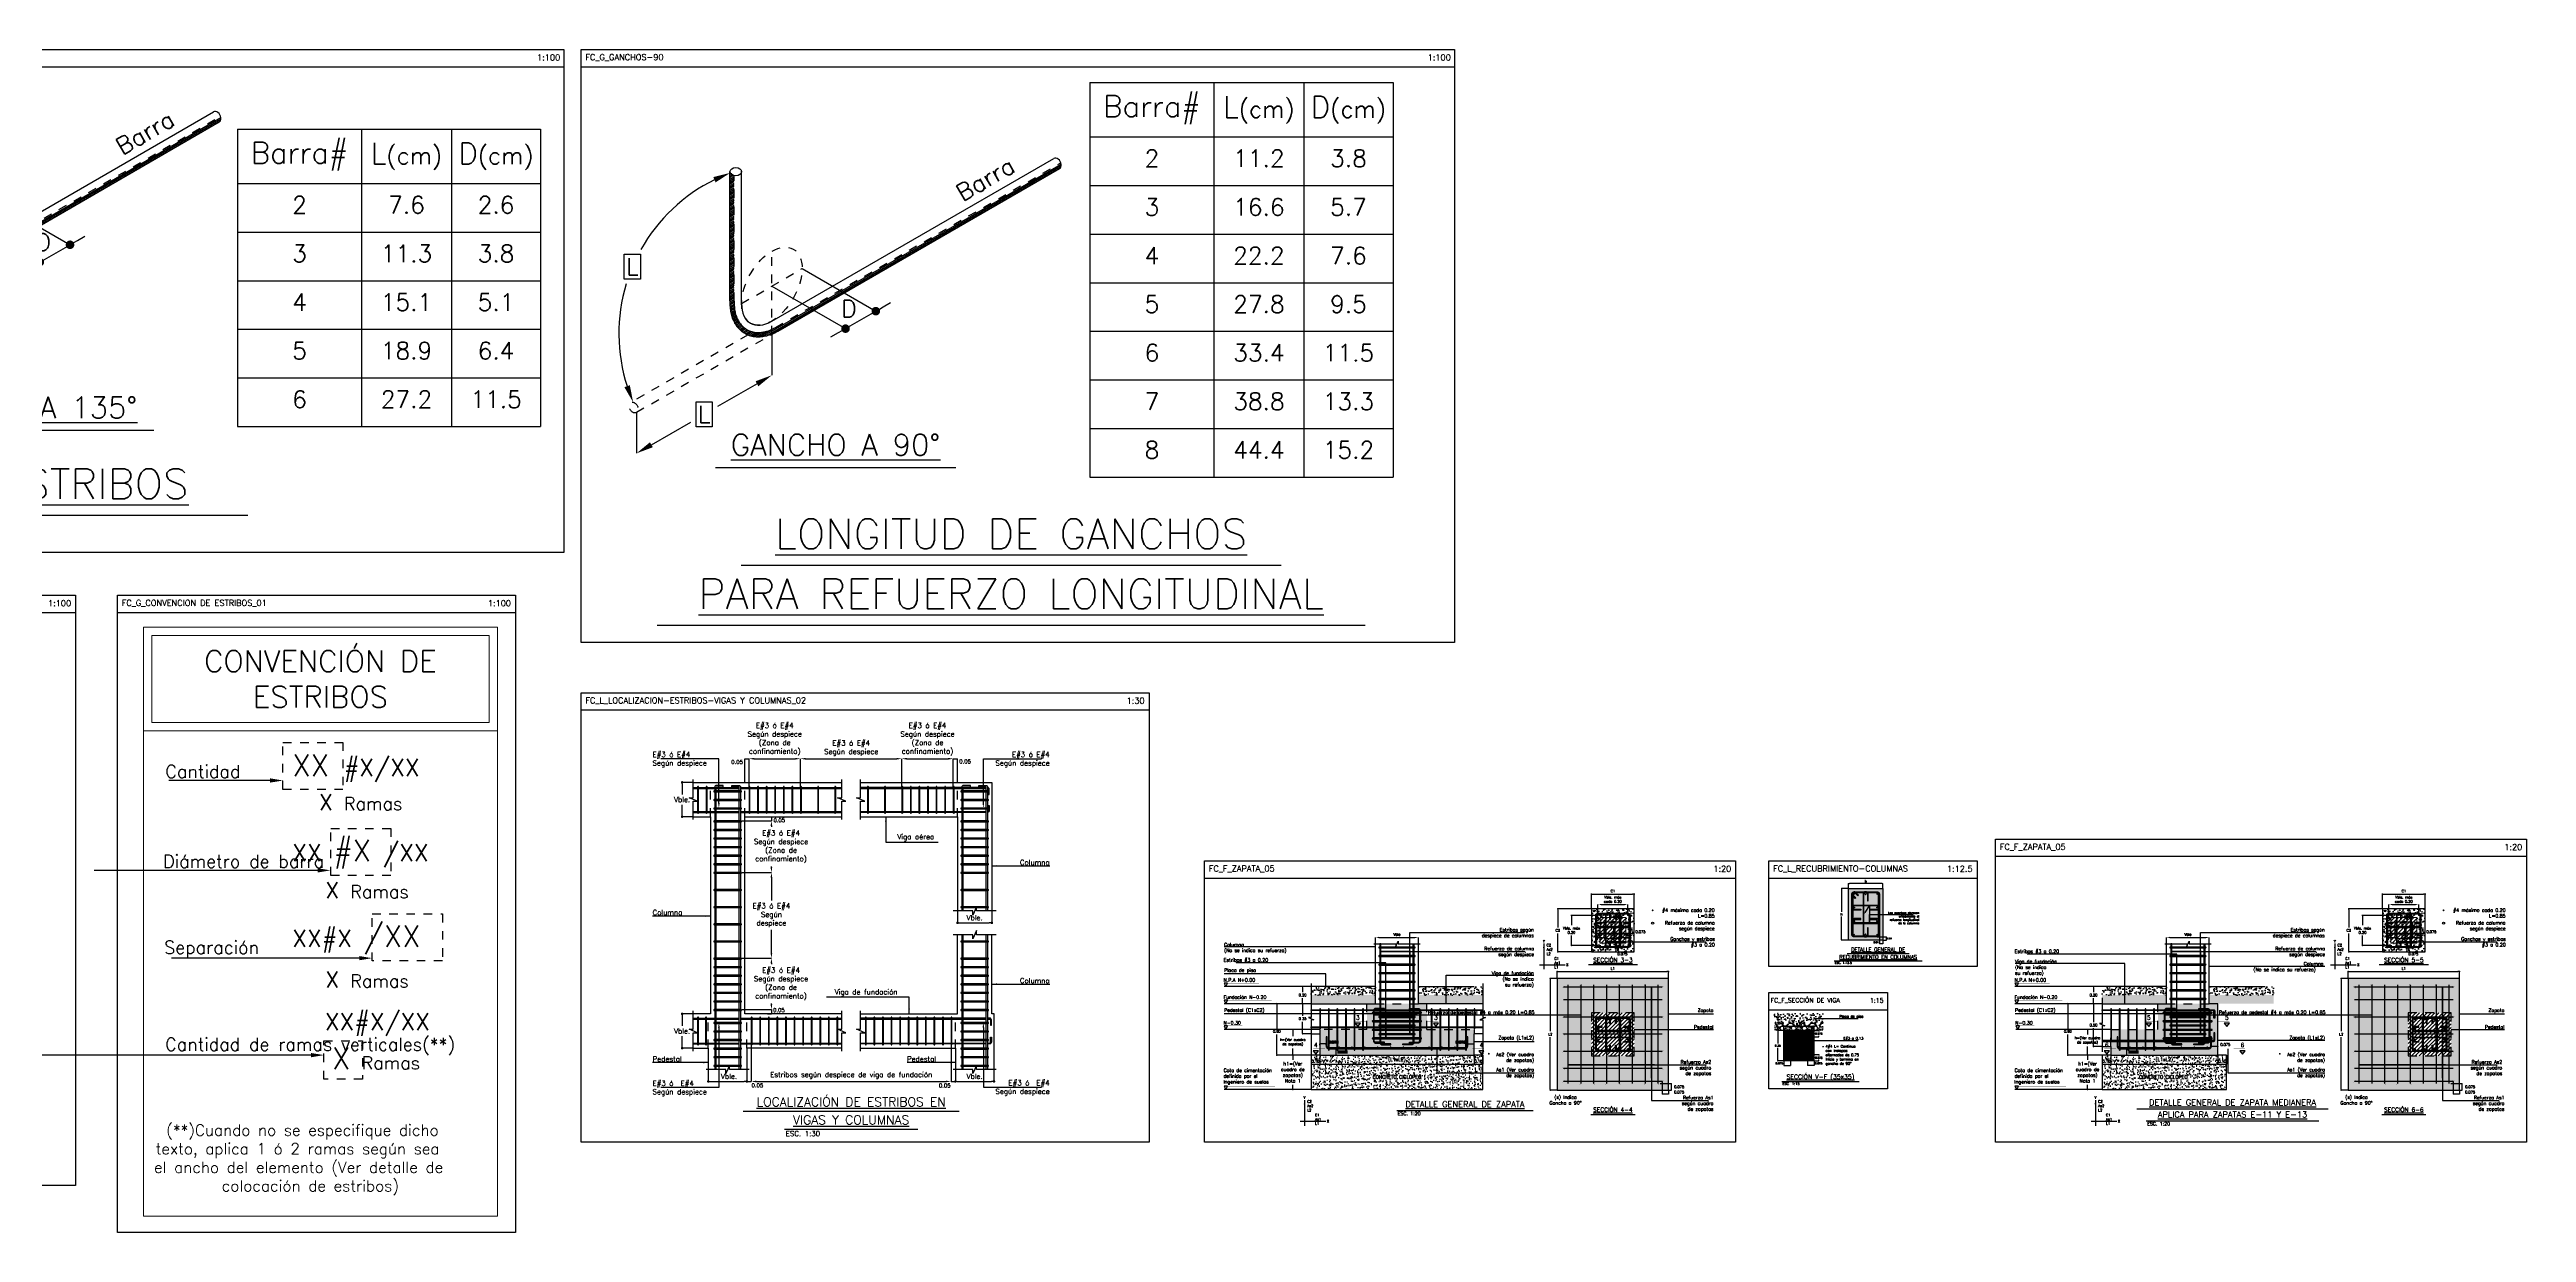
# Model space of a CAD drawing. Header units: millimetres. Extents: x 0 to 197, y -27 to 41.
# Drawn here: x 36.4 to 65.28, y -27.31 to -13.51 of the extents above; entities that cross this region are included whole.
import ezdxf
from ezdxf import colors
from ezdxf.entities.mleader import LeaderData, LeaderLine
from ezdxf.enums import TextEntityAlignment as Align
from ezdxf.math import Vec2, Vec3

# ---------------------------------------------------------------- set-up
doc = ezdxf.new("R2010")
doc.units = ezdxf.units.MM
doc.header["$LTSCALE"] = 0.01
doc.header["$PDMODE"] = 3
doc.linetypes.add('DASHDOT', pattern=[1, 0.5, -0.25, 0, -0.25])
doc.linetypes.add('DASHED2', pattern=[0.375, 0.25, -0.125])
for name, color, linetype in [('FC_BORDES', 4, 'Continuous'), ('FC_COTAS', 1, 'Continuous'), ('FC_COTAS @ 100', 1, 'Continuous'), ('FC_COTAS @ 12.5', 1, 'Continuous'), ('FC_COTAS @ 15', 1, 'Continuous'), ('FC_COTAS @ 20', 1, 'Continuous'), ('FC_COTAS @ 30', 1, 'Continuous'), ('FC_EJES', 1, 'DASHDOT'), ('FC_ESTRIBOS', 3, 'Continuous'), ('FC_HATCH 251', 251, 'Continuous'), ('FC_HATCH 253', 253, 'Continuous'), ('FC_HATCH 254', 254, 'Continuous'), ('FC_LINEA CORTE', 1, 'Continuous'), ('FC_PEDESTAL', 4, 'Continuous'), ('FC_PROYECCION', 6, 'DASHED2'), ('FC_R-140', 2, 'Continuous'), ('FC_R-140 @ 100', 2, 'Continuous'), ('FC_R-200', 5, 'Continuous'), ('FC_R-60 @ 100', 11, 'Continuous'), ('FC_R-80', 11, 'Continuous'), ('FC_R-80 @ 100', 11, 'Continuous'), ('FC_R-80 @ 15', 11, 'Continuous'), ('FC_R-80 @ 20', 11, 'Continuous'), ('FC_REFUERZO', 5, 'Continuous'), ('FC_REFUERZO 2', 1, 'Continuous'), ('FC_ZAPATAS', 3, 'Continuous')]:
    doc.layers.add(name, color=color, linetype=linetype)
doc.layers.add('FC_COLUMNAS', color=5, linetype='Continuous', lineweight=15)
for name, color, linetype, plot in [('FC_HOJA', 230, 'Continuous', False), ('FC_HOJA @ 15', 230, 'Continuous', False), ('FC_HOJA @ 20', 230, 'Continuous', False)]:
    doc.layers.add(name, color=color, linetype=linetype, plot=plot)
doc.styles.add('FC_TEXT', font='romans.shx', dxfattribs={"height": 0.002})
doc.styles.add('FC_TEXT1', font='romans.shx')
doc.linetypes.add('ZIGZAG', pattern='A,0.00254,-5.08,[131,ltypeshp.shx,S=5.08,R=0,X=-5.08,Y=0],-10.16,[131,ltypeshp.shx,S=5.08,R=180,X=5.08,Y=0],-5.08', length=20.32254)
doc.dimstyles.new('FC_COTAS', dxfattribs={"dimtxt": 0.0015, "dimasz": 0.001, "dimexe": 0, "dimexo": 0, "dimgap": 0.001, "dimtad": 1, "dimtih": 1, "dimtoh": 1, "dimzin": 0, "dimdsep": 46, "dimtxsty": 'FC_TEXT1', "dimblk": 'DOT', "dimcen": 0.09, "dimclrd": 256, "dimclre": 256, "dimclrt": 256, "dimadec": 0, "dimazin": 0, "dimtfac": 1, "dimtix": 1, "dimtmove": 2, "dimatfit": 3, "dimfxl": 1.002, "dimtolj": 1, "dimtzin": 0, "dimlwd": -1, "dimarcsym": 0})
doc.dimstyles.new('FC_COTAS$7', dxfattribs={"dimtxt": 0.002, "dimasz": 0.002, "dimexe": 0, "dimexo": 0, "dimgap": 0.000375, "dimtad": 2, "dimtih": 1, "dimtoh": 1, "dimzin": 0, "dimdsep": 46, "dimtxsty": 'FC_TEXT1', "dimblk": 'DOT', "dimcen": 0.09, "dimclrd": 256, "dimclre": 256, "dimclrt": 11, "dimadec": 0, "dimazin": 0, "dimtfac": 1, "dimtix": 1, "dimtmove": 2, "dimatfit": 3, "dimfxl": 1.002, "dimtolj": 1, "dimtzin": 0, "dimlwd": -1, "dimarcsym": 0})

# ---------------------------------------------------------------- blocks, each defined once
blk = doc.blocks.new('*U128')
at = {"layer": 'FC_R-200', "color": 4, "ltscale": 1.5}
for points in [[(-0.04201, 0), (0.04201, 0)], [(-0.02595, -0.007), (0.02595, -0.007)]]:
    blk.add_lwpolyline(points, dxfattribs=at)
at = {"layer": 'FC_R-200', "ltscale": 1.5, "style": 'FC_TEXT1'}
for tag, p in [('%%UTÍTULO', (0, 0.00366)), ('%%UTÍTULO1', (0, -0.00334))]:
    blk.add_attdef(tag, text='', height=0.0035, dxfattribs=at).set_placement(p, align=Align.MIDDLE_CENTER)
at = {"layer": 'FC_R-80', "ltscale": 1.5, "style": 'FC_TEXT1'}
blk.add_attdef('ESCALA', text='', height=0.002, dxfattribs=at).set_placement((-0.02542, -0.0087), align=Align.MIDDLE_LEFT)
blk = doc.blocks.new('*U105')
at = {"color": 0}
blk.add_lwpolyline([(0.157, 0), (-0.157, 0, 1), (-0.157, -0.01), (0.157, -0.01, 1)], format="xyb", close=True, dxfattribs=at)
blk = doc.blocks.new('*U104')
at = {"color": 0}
blk.add_lwpolyline([(0.152, 0), (-0.152, 0, 1), (-0.152, -0.01), (0.152, -0.01, 1)], format="xyb", close=True, dxfattribs=at)
blk = doc.blocks.new('*U120')
at = {"layer": 'FC_LINEA CORTE'}
blk.add_lwpolyline([(0, -0.00782), (0, -0.00067), (0.00157, -0.00067), (-0.00157, 0.00067), (0, 0.00067), (0, 0.00782)], dxfattribs=at)
blk = doc.blocks.new('*U121')
at = {"layer": 'FC_LINEA CORTE'}
blk.add_lwpolyline([(0, -0.00782), (0, -0.00067), (0.00157, -0.00067), (-0.00157, 0.00067), (0, 0.00067), (0, 0.00782)], dxfattribs=at)
blk = doc.blocks.new('*U122')
at = {"layer": 'FC_LINEA CORTE'}
blk.add_lwpolyline([(0, -0.00782), (0, -0.00067), (0.00157, -0.00067), (-0.00157, 0.00067), (0, 0.00067), (0, 0.00782)], dxfattribs=at)
blk = doc.blocks.new('*U113')
at = {"layer": 'FC_LINEA CORTE'}
blk.add_lwpolyline([(0, -0.00782), (0, -0.00067), (0.00157, -0.00067), (-0.00157, 0.00067), (0, 0.00067), (0, 0.00782)], dxfattribs=at)
blk = doc.blocks.new('*U114')
at = {"layer": 'FC_LINEA CORTE'}
blk.add_lwpolyline([(0, -0.00782), (0, -0.00067), (0.00157, -0.00067), (-0.00157, 0.00067), (0, 0.00067), (0, 0.00782)], dxfattribs=at)
blk = doc.blocks.new('*U115')
at = {"layer": 'FC_LINEA CORTE'}
blk.add_lwpolyline([(0, -0.00782), (0, -0.00067), (0.00157, -0.00067), (-0.00157, 0.00067), (0, 0.00067), (0, 0.00782)], dxfattribs=at)
blk = doc.blocks.new('*U116')
at = {"layer": 'FC_LINEA CORTE'}
blk.add_lwpolyline([(0.00832, 0), (0.00067, 0), (0.00067, 0.00157), (-0.00068, -0.00157), (-0.00068, 0), (-0.00832, 0)], dxfattribs=at)
blk = doc.blocks.new('*U117')
at = {"layer": 'FC_LINEA CORTE'}
blk.add_lwpolyline([(0.00838, 0), (0.00067, 0), (0.00067, 0.00157), (-0.00068, -0.00157), (-0.00068, 0), (-0.00838, 0)], dxfattribs=at)
blk = doc.blocks.new('*U118')
at = {"layer": 'FC_LINEA CORTE'}
blk.add_lwpolyline([(0.00838, 0), (0.00067, 0), (0.00067, 0.00157), (-0.00068, -0.00157), (-0.00068, 0), (-0.00838, 0)], dxfattribs=at)
blk = doc.blocks.new('*U119')
at = {"layer": 'FC_LINEA CORTE'}
blk.add_lwpolyline([(0.00838, 0), (0.00067, 0), (0.00067, 0.00157), (-0.00068, -0.00157), (-0.00068, 0), (-0.00838, 0)], dxfattribs=at)
blk = doc.blocks.new('*D140')
at = {"layer": 'Defpoints', "color": 0, "transparency": 16777216}
for p in [(46.337, -21.785), (45.156, -22.114), (46.337, -22.114)]:
    blk.add_point(p, dxfattribs=at)
at = {"layer": 'FC_COTAS', "lineweight": -2, "transparency": 16777216}
for p, q in [((45.156, -22.114), (45.156, -21.785)), ((46.337, -22.114), (46.337, -21.785))]:
    blk.add_line(p, q, dxfattribs=at)
at = {"layer": 'FC_COTAS', "transparency": 16777216}
blk.add_line((45.216, -21.785), (46.277, -21.785), dxfattribs=at)
for points in [[(45.216, -21.775), (45.216, -21.795), (45.156, -21.785)], [(46.277, -21.775), (46.277, -21.795), (46.337, -21.785)]]:
    blk.add_solid(points, dxfattribs=at)
at = {"layer": 'FC_COTAS', "transparency": 16777216, "insert": (45.747, -21.662), "char_height": 0.045, "attachment_point": 5, "style": 'FC_TEXT1'}
blk.add_mtext('\\A1;{\\H1.3333x;\\C11;E#3 ó E#4\\PSegún despiece}', dxfattribs=at)
blk = doc.blocks.new('*D141')
at = {"layer": 'Defpoints', "color": 0, "transparency": 16777216}
for p in [(46.937, -21.785), (46.337, -22.114), (46.937, -22.114)]:
    blk.add_point(p, dxfattribs=at)
at = {"layer": 'FC_COTAS', "lineweight": -2, "transparency": 16777216}
for p, q in [((46.337, -22.114), (46.337, -21.785)), ((46.937, -22.114), (46.937, -21.785))]:
    blk.add_line(p, q, dxfattribs=at)
at = {"layer": 'FC_COTAS', "transparency": 16777216}
blk.add_line((46.397, -21.785), (46.877, -21.785), dxfattribs=at)
for points in [[(46.397, -21.775), (46.397, -21.795), (46.337, -21.785)], [(46.877, -21.775), (46.877, -21.795), (46.937, -21.785)]]:
    blk.add_solid(points, dxfattribs=at)
at = {"layer": 'FC_COTAS', "transparency": 16777216, "insert": (46.637, -21.557), "char_height": 0.045, "attachment_point": 5, "style": 'FC_TEXT1'}
blk.add_mtext('\\A1;{\\H1.3333x;\\C11;E#3 ó E#4\\PSegún despiece\\P(Zona de\\Pconfinamiento)}', dxfattribs=at)
blk = doc.blocks.new('_Dot')
at = {"color": 0, "linetype": 'ByBlock', "lineweight": -2}
blk.add_line((-0.5, 0), (-1, 0), dxfattribs=at)
at = {"color": 0, "linetype": 'ByBlock', "const_width": 0.5}
blk.add_lwpolyline([(-0.25, 0, 1), (0.25, 0, 1)], format="xyb", close=True, dxfattribs=at)
blk = doc.blocks.new('*D142')
at = {"layer": 'Defpoints', "color": 0, "transparency": 16777216}
for p in [(43.776, -22.061), (43.906, -22.061), (43.906, -22.461)]:
    blk.add_point(p, dxfattribs=at)
at = {"layer": 'FC_COTAS', "lineweight": -2, "transparency": 16777216}
for p, q in [((43.906, -22.061), (43.776, -22.061)), ((43.906, -22.461), (43.776, -22.461))]:
    blk.add_line(p, q, dxfattribs=at)
at = {"layer": 'FC_COTAS', "transparency": 16777216}
for p, q in [((43.776, -22.091), (43.776, -22.201)), ((43.776, -22.431), (43.776, -22.321))]:
    blk.add_line(p, q, dxfattribs=at)
at = {"layer": 'FC_COTAS', "transparency": 16777216, "xscale": 0.03, "yscale": 0.03, "zscale": 0.03}
for p, rotation in [((43.776, -22.061), 90), ((43.776, -22.461), 270)]:
    blk.add_blockref('_Dot', p, dxfattribs=dict(at, rotation=rotation))
at = {"layer": 'FC_COTAS', "transparency": 16777216, "insert": (43.776, -22.261), "char_height": 0.045, "width": 0.16857, "attachment_point": 5, "style": 'FC_TEXT1'}
blk.add_mtext('\\A1;{\\H1.3333x;\\C11;Vble.}', dxfattribs=at)
blk = doc.blocks.new('*D143')
at = {"layer": 'Defpoints', "color": 0, "transparency": 16777216}
for p in [(43.776, -24.761), (43.906, -24.761), (43.906, -25.161)]:
    blk.add_point(p, dxfattribs=at)
at = {"layer": 'FC_COTAS', "lineweight": -2, "transparency": 16777216}
for p, q in [((43.906, -24.761), (43.776, -24.761)), ((43.906, -25.161), (43.776, -25.161))]:
    blk.add_line(p, q, dxfattribs=at)
at = {"layer": 'FC_COTAS', "transparency": 16777216}
for p, q in [((43.776, -24.791), (43.776, -24.901)), ((43.776, -25.131), (43.776, -25.021))]:
    blk.add_line(p, q, dxfattribs=at)
at = {"layer": 'FC_COTAS', "transparency": 16777216, "xscale": 0.03, "yscale": 0.03, "zscale": 0.03}
for p, rotation in [((43.776, -24.761), 90), ((43.776, -25.161), 270)]:
    blk.add_blockref('_Dot', p, dxfattribs=dict(at, rotation=rotation))
at = {"layer": 'FC_COTAS', "transparency": 16777216, "insert": (43.776, -24.961), "char_height": 0.045, "attachment_point": 5, "style": 'FC_TEXT1'}
blk.add_mtext('\\A1;{\\H1.3333x;\\C11;Vble.}', dxfattribs=at)
blk = doc.blocks.new('*D144')
at = {"layer": 'Defpoints', "color": 0, "transparency": 16777216}
for p in [(44.081, -25.411), (44.531, -25.411), (44.531, -25.549)]:
    blk.add_point(p, dxfattribs=at)
at = {"layer": 'FC_COTAS', "lineweight": -2, "transparency": 16777216}
for p, q in [((44.081, -25.411), (44.081, -25.549)), ((44.531, -25.411), (44.531, -25.549))]:
    blk.add_line(p, q, dxfattribs=at)
at = {"layer": 'FC_COTAS', "transparency": 16777216}
blk.add_line((44.111, -25.549), (44.501, -25.549), dxfattribs=at)
at = {"layer": 'FC_COTAS', "transparency": 16777216, "xscale": 0.03, "yscale": 0.03, "zscale": 0.03, "rotation": 180}
blk.add_blockref('_Dot', (44.081, -25.549), dxfattribs=at)
at = {"layer": 'FC_COTAS', "transparency": 16777216, "xscale": 0.03, "yscale": 0.03, "zscale": 0.03}
blk.add_blockref('_Dot', (44.531, -25.549), dxfattribs=at)
at = {"layer": 'FC_COTAS', "transparency": 16777216, "insert": (44.323, -25.489), "char_height": 0.045, "width": 0.16857, "attachment_point": 5, "style": 'FC_TEXT1'}
blk.add_mtext('\\A1;{\\H1.3333x;\\C11;Vble.}', dxfattribs=at)
blk = doc.blocks.new('*D145')
at = {"layer": 'Defpoints', "color": 0, "transparency": 16777216}
for p in [(44.581, -25.118), (44.531, -25.411), (44.581, -25.549)]:
    blk.add_point(p, dxfattribs=at)
at = {"layer": 'FC_COTAS', "lineweight": -2, "transparency": 16777216}
for p, q in [((44.581, -25.118), (44.581, -25.549)), ((44.531, -25.411), (44.531, -25.549))]:
    blk.add_line(p, q, dxfattribs=at)
at = {"layer": 'FC_COTAS', "transparency": 16777216}
blk.add_line((44.531, -25.549), (44.581, -25.549), dxfattribs=at)
at = {"layer": 'FC_COTAS', "transparency": 16777216, "insert": (44.654, -25.594), "char_height": 0.045, "attachment_point": 5, "style": 'FC_TEXT1'}
blk.add_mtext('\\A1;0.05', dxfattribs=at)
blk = doc.blocks.new('*D146')
at = {"layer": 'Defpoints', "color": 0, "transparency": 16777216}
for p in [(44.581, -25.118), (46.912, -25.118), (46.912, -25.549)]:
    blk.add_point(p, dxfattribs=at)
at = {"layer": 'FC_COTAS', "lineweight": -2, "transparency": 16777216}
for p, q in [((44.581, -25.118), (44.581, -25.549)), ((46.912, -25.118), (46.912, -25.549))]:
    blk.add_line(p, q, dxfattribs=at)
at = {"layer": 'FC_COTAS', "transparency": 16777216}
blk.add_line((44.641, -25.549), (46.852, -25.549), dxfattribs=at)
for points in [[(44.641, -25.539), (44.641, -25.559), (44.581, -25.549)], [(46.852, -25.539), (46.852, -25.559), (46.912, -25.549)]]:
    blk.add_solid(points, dxfattribs=at)
at = {"layer": 'FC_COTAS', "transparency": 16777216, "insert": (45.747, -25.479), "char_height": 0.045, "attachment_point": 5, "style": 'FC_TEXT1'}
blk.add_mtext('\\A1;{\\H1.3333x;\\C11;Estribos según despiece de viga de fundación}', dxfattribs=at)
blk = doc.blocks.new('*D147')
at = {"layer": 'Defpoints', "color": 0, "transparency": 16777216}
for p in [(46.912, -25.118), (46.962, -25.411), (46.962, -25.549)]:
    blk.add_point(p, dxfattribs=at)
at = {"layer": 'FC_COTAS', "lineweight": -2, "transparency": 16777216}
for p, q in [((46.912, -25.118), (46.912, -25.549)), ((46.962, -25.411), (46.962, -25.549))]:
    blk.add_line(p, q, dxfattribs=at)
at = {"layer": 'FC_COTAS', "transparency": 16777216}
blk.add_line((46.912, -25.549), (46.962, -25.549), dxfattribs=at)
at = {"layer": 'FC_COTAS', "transparency": 16777216, "insert": (46.838, -25.596), "char_height": 0.045, "attachment_point": 5, "style": 'FC_TEXT1'}
blk.add_mtext('\\A1;0.05', dxfattribs=at)
blk = doc.blocks.new('*D148')
at = {"layer": 'Defpoints', "color": 0, "transparency": 16777216}
for p in [(46.962, -25.411), (47.412, -25.411), (47.412, -25.549)]:
    blk.add_point(p, dxfattribs=at)
at = {"layer": 'FC_COTAS', "lineweight": -2, "transparency": 16777216}
for p, q in [((46.962, -25.411), (46.962, -25.549)), ((47.412, -25.411), (47.412, -25.549))]:
    blk.add_line(p, q, dxfattribs=at)
at = {"layer": 'FC_COTAS', "transparency": 16777216}
blk.add_line((46.992, -25.549), (47.382, -25.549), dxfattribs=at)
at = {"layer": 'FC_COTAS', "transparency": 16777216, "xscale": 0.03, "yscale": 0.03, "zscale": 0.03, "rotation": 180}
blk.add_blockref('_Dot', (46.962, -25.549), dxfattribs=at)
at = {"layer": 'FC_COTAS', "transparency": 16777216, "xscale": 0.03, "yscale": 0.03, "zscale": 0.03}
blk.add_blockref('_Dot', (47.412, -25.549), dxfattribs=at)
at = {"layer": 'FC_COTAS', "transparency": 16777216, "insert": (47.187, -25.489), "char_height": 0.045, "width": 0.16857, "attachment_point": 5, "style": 'FC_TEXT1'}
blk.add_mtext('\\A1;{\\H1.3333x;\\C11;Vble.}', dxfattribs=at)
blk = doc.blocks.new('*D149')
at = {"layer": 'Defpoints', "color": 0, "transparency": 16777216}
for p in [(46.987, -23.561), (47.387, -23.561), (47.387, -23.699)]:
    blk.add_point(p, dxfattribs=at)
at = {"layer": 'FC_COTAS', "lineweight": -2, "transparency": 16777216}
for p, q in [((46.987, -23.561), (46.987, -23.699)), ((47.387, -23.561), (47.387, -23.699))]:
    blk.add_line(p, q, dxfattribs=at)
at = {"layer": 'FC_COTAS', "transparency": 16777216}
blk.add_line((47.017, -23.699), (47.357, -23.699), dxfattribs=at)
at = {"layer": 'FC_COTAS', "transparency": 16777216, "xscale": 0.03, "yscale": 0.03, "zscale": 0.03, "rotation": 180}
blk.add_blockref('_Dot', (46.987, -23.699), dxfattribs=at)
at = {"layer": 'FC_COTAS', "transparency": 16777216, "xscale": 0.03, "yscale": 0.03, "zscale": 0.03}
blk.add_blockref('_Dot', (47.387, -23.699), dxfattribs=at)
at = {"layer": 'FC_COTAS', "transparency": 16777216, "insert": (47.187, -23.639), "char_height": 0.045, "attachment_point": 5, "style": 'FC_TEXT1'}
blk.add_mtext('\\A1;{\\H1.3333x;\\C11;Vble.}', dxfattribs=at)
blk = doc.blocks.new('*D150')
at = {"layer": 'Defpoints', "color": 0, "transparency": 16777216}
for p in [(44.476, -22.511), (44.782, -22.461), (44.817, -22.511)]:
    blk.add_point(p, dxfattribs=at)
at = {"layer": 'FC_COTAS', "lineweight": -2, "transparency": 16777216}
for p, q in [((44.476, -22.511), (44.817, -22.511)), ((44.782, -22.461), (44.817, -22.461))]:
    blk.add_line(p, q, dxfattribs=at)
at = {"layer": 'FC_COTAS', "transparency": 16777216}
blk.add_line((44.817, -22.461), (44.817, -22.511), dxfattribs=at)
at = {"layer": 'FC_COTAS', "transparency": 16777216, "insert": (44.909, -22.502), "char_height": 0.045, "attachment_point": 5, "style": 'FC_TEXT1'}
blk.add_mtext('\\A1;0.05', dxfattribs=at)
blk = doc.blocks.new('*D151')
at = {"layer": 'Defpoints', "color": 0, "transparency": 16777216}
for p in [(44.476, -22.511), (44.476, -23.111), (44.817, -23.111)]:
    blk.add_point(p, dxfattribs=at)
at = {"layer": 'FC_COTAS', "lineweight": -2, "transparency": 16777216}
for p, q in [((44.476, -22.511), (44.817, -22.511)), ((44.476, -23.111), (44.817, -23.111))]:
    blk.add_line(p, q, dxfattribs=at)
at = {"layer": 'FC_COTAS', "transparency": 16777216}
for p, q in [((44.817, -22.571), (44.817, -22.581)), ((44.817, -23.051), (44.817, -23.041))]:
    blk.add_line(p, q, dxfattribs=at)
for points in [[(44.807, -22.571), (44.827, -22.571), (44.817, -22.511)], [(44.807, -23.051), (44.827, -23.051), (44.817, -23.111)]]:
    blk.add_solid(points, dxfattribs=at)
at = {"layer": 'FC_COTAS', "transparency": 16777216, "insert": (44.929, -22.811), "char_height": 0.045, "attachment_point": 5, "style": 'FC_TEXT1'}
blk.add_mtext('\\A1;{\\H1.3333x;\\C11;E#3 ó E#4\\PSegún despiece\\P(Zona de\\Pconfinamiento)}', dxfattribs=at)
blk = doc.blocks.new('*D152')
at = {"layer": 'Defpoints', "color": 0, "transparency": 16777216}
for p in [(44.476, -23.111), (44.476, -24.111), (44.817, -24.111)]:
    blk.add_point(p, dxfattribs=at)
at = {"layer": 'FC_COTAS', "lineweight": -2, "transparency": 16777216}
for p, q in [((44.476, -23.111), (44.817, -23.111)), ((44.476, -24.111), (44.817, -24.111))]:
    blk.add_line(p, q, dxfattribs=at)
at = {"layer": 'FC_COTAS', "transparency": 16777216}
for p, q in [((44.817, -23.171), (44.817, -23.44)), ((44.817, -24.051), (44.817, -23.782))]:
    blk.add_line(p, q, dxfattribs=at)
for points in [[(44.807, -23.171), (44.827, -23.171), (44.817, -23.111)], [(44.807, -24.051), (44.827, -24.051), (44.817, -24.111)]]:
    blk.add_solid(points, dxfattribs=at)
at = {"layer": 'FC_COTAS', "transparency": 16777216, "insert": (44.817, -23.611), "char_height": 0.045, "attachment_point": 5, "style": 'FC_TEXT1'}
blk.add_mtext('\\A1;{\\H1.3333x;\\C11;E#3 ó E#4\\PSegún\\Pdespiece}', dxfattribs=at)
blk = doc.blocks.new('*D153')
at = {"layer": 'Defpoints', "color": 0, "transparency": 16777216}
for p in [(44.476, -24.111), (44.476, -24.711), (44.817, -24.711)]:
    blk.add_point(p, dxfattribs=at)
at = {"layer": 'FC_COTAS', "lineweight": -2, "transparency": 16777216}
for p, q in [((44.476, -24.111), (44.817, -24.111)), ((44.476, -24.711), (44.817, -24.711))]:
    blk.add_line(p, q, dxfattribs=at)
at = {"layer": 'FC_COTAS', "transparency": 16777216}
for p, q in [((44.817, -24.171), (44.817, -24.181)), ((44.817, -24.651), (44.817, -24.641))]:
    blk.add_line(p, q, dxfattribs=at)
for points in [[(44.807, -24.171), (44.827, -24.171), (44.817, -24.111)], [(44.807, -24.651), (44.827, -24.651), (44.817, -24.711)]]:
    blk.add_solid(points, dxfattribs=at)
at = {"layer": 'FC_COTAS', "transparency": 16777216, "insert": (44.929, -24.411), "char_height": 0.045, "attachment_point": 5, "style": 'FC_TEXT1'}
blk.add_mtext('\\A1;{\\H1.3333x;\\C11;E#3 ó E#4\\PSegún despiece\\P(Zona de\\Pconfinamiento)}', dxfattribs=at)
blk = doc.blocks.new('*D154')
at = {"layer": 'Defpoints', "color": 0, "transparency": 16777216}
for p in [(44.476, -24.711), (44.77, -24.761), (44.817, -24.761)]:
    blk.add_point(p, dxfattribs=at)
at = {"layer": 'FC_COTAS', "lineweight": -2, "transparency": 16777216}
for p, q in [((44.476, -24.711), (44.817, -24.711)), ((44.77, -24.761), (44.817, -24.761))]:
    blk.add_line(p, q, dxfattribs=at)
at = {"layer": 'FC_COTAS', "transparency": 16777216}
blk.add_line((44.817, -24.711), (44.817, -24.761), dxfattribs=at)
at = {"layer": 'FC_COTAS', "transparency": 16777216, "insert": (44.905, -24.717), "char_height": 0.045, "attachment_point": 5, "style": 'FC_TEXT1'}
blk.add_mtext('\\A1;0.05', dxfattribs=at)
blk = doc.blocks.new('*D155')
at = {"layer": 'Defpoints', "color": 0, "transparency": 16777216}
for p in [(45.156, -21.785), (44.556, -22.114), (45.156, -22.114)]:
    blk.add_point(p, dxfattribs=at)
at = {"layer": 'FC_COTAS', "lineweight": -2, "transparency": 16777216}
for p, q in [((44.556, -22.114), (44.556, -21.785)), ((45.156, -22.114), (45.156, -21.785))]:
    blk.add_line(p, q, dxfattribs=at)
at = {"layer": 'FC_COTAS', "transparency": 16777216}
blk.add_line((44.616, -21.785), (45.096, -21.785), dxfattribs=at)
for points in [[(44.616, -21.775), (44.616, -21.795), (44.556, -21.785)], [(45.096, -21.775), (45.096, -21.795), (45.156, -21.785)]]:
    blk.add_solid(points, dxfattribs=at)
at = {"layer": 'FC_COTAS', "transparency": 16777216, "insert": (44.856, -21.557), "char_height": 0.045, "attachment_point": 5, "style": 'FC_TEXT1'}
blk.add_mtext('\\A1;{\\H1.3333x;\\C11;E#3 ó E#4\\PSegún despiece\\P(Zona de\\Pconfinamiento)}', dxfattribs=at)
blk = doc.blocks.new('*D156')
at = {"layer": 'Defpoints', "color": 0, "transparency": 16777216}
for p in [(44.556, -21.785), (44.506, -22.061), (44.556, -22.114)]:
    blk.add_point(p, dxfattribs=at)
at = {"layer": 'FC_COTAS', "lineweight": -2, "transparency": 16777216}
for p, q in [((44.506, -22.061), (44.506, -21.785)), ((44.556, -22.114), (44.556, -21.785))]:
    blk.add_line(p, q, dxfattribs=at)
at = {"layer": 'FC_COTAS', "transparency": 16777216}
blk.add_line((44.506, -21.785), (44.556, -21.785), dxfattribs=at)
at = {"layer": 'FC_COTAS', "transparency": 16777216, "insert": (44.417, -21.823), "char_height": 0.045, "attachment_point": 5, "style": 'FC_TEXT1'}
blk.add_mtext('\\A1;0.05', dxfattribs=at)
blk = doc.blocks.new('*D157')
at = {"layer": 'Defpoints', "color": 0, "transparency": 16777216}
for p in [(46.987, -21.785), (46.937, -22.114), (46.987, -22.061)]:
    blk.add_point(p, dxfattribs=at)
at = {"layer": 'FC_COTAS', "lineweight": -2, "transparency": 16777216}
for p, q in [((46.937, -22.114), (46.937, -21.785)), ((46.987, -22.061), (46.987, -21.785))]:
    blk.add_line(p, q, dxfattribs=at)
at = {"layer": 'FC_COTAS', "transparency": 16777216}
blk.add_line((46.937, -21.785), (46.987, -21.785), dxfattribs=at)
at = {"layer": 'FC_COTAS', "transparency": 16777216, "insert": (47.075, -21.817), "char_height": 0.045, "attachment_point": 5, "style": 'FC_TEXT1'}
blk.add_mtext('\\A1;0.05', dxfattribs=at)
blk = doc.blocks.new('*U123')
at = {"layer": 'FC_R-140', "color": 4, "ltscale": 1.5}
blk.add_lwpolyline([(-0.014, 0), (0.014, 0)], dxfattribs=at)
at = {"layer": 'FC_R-140', "ltscale": 1.5, "style": 'FC_TEXT1'}
blk.add_attdef('%%UTÍTULO', text='', height=0.0025, dxfattribs=at).set_placement((0, 0.00266), align=Align.MIDDLE_CENTER)
at = {"layer": 'FC_R-80', "ltscale": 1.5, "style": 'FC_TEXT1'}
blk.add_attdef('ESCALA', text='', height=0.002, dxfattribs=at).set_placement((-0.014, -0.0017), align=Align.MIDDLE_LEFT)
blk = doc.blocks.new('*T97')
at = {"layer": 'FC_BORDES', "color": 0, "linetype": 'ByBlock', "lineweight": -2, "ltscale": 0.6, "transparency": 16777216}
for p, q in [((0, 0), (3.535, 0)), ((0, 0), (0, -4.6)), ((1.447, 0), (1.447, -4.6)), ((2.494, 0), (2.494, -4.6)), ((3.535, 0), (3.535, -4.6)), ((0, -0.633), (3.535, -0.633)), ((0, -1.2), (3.535, -1.2)), ((0, -1.767), (3.535, -1.767)), ((0, -2.333), (3.535, -2.333)), ((0, -2.9), (3.535, -2.9)), ((0, -3.467), (3.535, -3.467)), ((0, -4.033), (3.535, -4.033)), ((0, -4.6), (3.535, -4.6))]:
    blk.add_line(p, q, dxfattribs=at)
at = {"layer": 'FC_BORDES', "color": 2, "ltscale": 0.6, "transparency": 16777216, "char_height": 0.25, "attachment_point": 5, "style": 'FC_TEXT1'}
for s, insert, width in [('{\\C12;Barra#}', (0.724, -0.317), 1.44709), ('{\\C12;L\\H0.8x;\\C11;(cm)}', (1.971, -0.317), 1.04655), ('{\\C12;D\\H0.8x;\\C11;(cm)}', (3.015, -0.317), 1.04078)]:
    blk.add_mtext(s, dxfattribs=dict(at, insert=insert, width=width))
at = {"layer": 'FC_BORDES', "color": 11, "ltscale": 0.6, "transparency": 16777216, "char_height": 0.2, "attachment_point": 2, "style": 'FC_TEXT1'}
for s, insert, width in [('2', (0.724, -0.783), 1.14739), ('11.2', (1.971, -0.783), 0.74685), ('3.8', (3.015, -0.783), 0.74108), ('3', (0.724, -1.35), 1.14739), ('16.6', (1.971, -1.35), 0.74685), ('5.7', (3.015, -1.35), 0.74108), ('4', (0.724, -1.917), 1.14739), ('22.2', (1.971, -1.917), 0.74685), ('7.6', (3.015, -1.917), 0.74108), ('5', (0.724, -2.483), 1.14739), ('27.8', (1.971, -2.483), 0.74685), ('9.5', (3.015, -2.483), 0.74108), ('6', (0.724, -3.05), 1.14739), ('33.4', (1.971, -3.05), 0.74685), ('11.5', (3.015, -3.05), 0.74108), ('7', (0.724, -3.617), 1.14739), ('38.8', (1.971, -3.617), 0.74685), ('13.3', (3.015, -3.617), 0.74108), ('8', (0.724, -4.183), 1.14739), ('44.4', (1.971, -4.183), 0.74685), ('15.2', (3.015, -4.183), 0.74108)]:
    blk.add_mtext(s, dxfattribs=dict(at, insert=insert, width=width))
blk = doc.blocks.new('*U124')
at = {"layer": 'FC_R-200', "color": 4, "ltscale": 1.5}
for points in [[(-0.03148, 0), (0.03148, 0)], [(-0.04128, -0.007), (0.04128, -0.007)]]:
    blk.add_lwpolyline(points, dxfattribs=at)
at = {"layer": 'FC_R-200', "ltscale": 1.5, "style": 'FC_TEXT1'}
for tag, p in [('%%UTÍTULO', (0, 0.00366)), ('%%UTÍTULO1', (0, -0.00334))]:
    blk.add_attdef(tag, text='', height=0.0035, dxfattribs=at).set_placement(p, align=Align.MIDDLE_CENTER)
at = {"layer": 'FC_R-80', "ltscale": 1.5, "style": 'FC_TEXT1'}
blk.add_attdef('ESCALA', text='', height=0.002, dxfattribs=at).set_placement((-0.04075, -0.0087), align=Align.MIDDLE_LEFT)
blk = doc.blocks.new('*D93')
at = {"layer": 'Defpoints', "color": 0, "ltscale": 0.6, "transparency": 16777216}
for p in [(-0.994, -44.709), (-0.994, -45.184), (-2.572, -45.62)]:
    blk.add_point(p, dxfattribs=at)
at = {"layer": 'FC_COTAS', "lineweight": -2, "ltscale": 0.6, "transparency": 16777216}
for p, q in [((-0.994, -44.709), (-0.994, -45.184)), ((-2.572, -45.62), (-2.572, -46.095))]:
    blk.add_line(p, q, dxfattribs=at)
at = {"layer": 'FC_COTAS', "ltscale": 0.6, "transparency": 16777216}
for p, q in [((-1.167, -45.284), (-1.626, -45.549)), ((-2.399, -45.995), (-1.94, -45.73))]:
    blk.add_line(p, q, dxfattribs=at)
for points in [[(-1.184, -45.255), (-1.151, -45.313), (-0.994, -45.184)], [(-2.415, -45.966), (-2.382, -46.024), (-2.572, -46.095)]]:
    blk.add_solid(points, dxfattribs=at)
at = {"layer": 'FC_COTAS', "ltscale": 0.6, "transparency": 16777216, "insert": (-1.783, -45.64), "char_height": 0.15, "attachment_point": 5, "style": 'FC_TEXT1'}
blk.add_mtext('\\A1;{\\H1.33333x;\\C11;L}', dxfattribs=at)
blk = doc.blocks.new('*D94')
at = {"layer": 'Defpoints', "color": 0, "ltscale": 0.6, "transparency": 16777216}
for p in [(-0.994, -44.145), (-0.641, -43.941), (0.218, -44.437)]:
    blk.add_point(p, dxfattribs=at)
at = {"layer": 'FC_COTAS', "lineweight": -2, "ltscale": 0.6, "transparency": 16777216}
for p, q in [((-0.994, -44.145), (-0.135, -44.641)), ((-0.641, -43.941), (0.218, -44.437))]:
    blk.add_line(p, q, dxfattribs=at)
at = {"layer": 'FC_COTAS', "ltscale": 0.6, "transparency": 16777216}
for p, q in [((-0.135, -44.641), (0.218, -44.437)), ((0.304, -44.387), (0.391, -44.337)), ((-0.222, -44.691), (-0.309, -44.741))]:
    blk.add_line(p, q, dxfattribs=at)
at = {"layer": 'FC_COTAS', "ltscale": 0.6, "transparency": 16777216, "xscale": 0.1, "yscale": 0.1, "zscale": 0.1}
for p, rotation in [((0.218, -44.437), 209.9999999999999), ((-0.135, -44.641), 29.9999999999999)]:
    blk.add_blockref('_Dot', p, dxfattribs=dict(at, rotation=rotation))
at = {"layer": 'FC_COTAS', "ltscale": 0.6, "transparency": 16777216, "insert": (-0.094, -44.408), "char_height": 0.15, "attachment_point": 5, "style": 'FC_TEXT1'}
blk.add_mtext('\\A1;{\\H1.33333x;\\C11;D}', dxfattribs=at)
blk = doc.blocks.new('*D95')
at = {"layer": 'Defpoints', "color": 0, "ltscale": 0.6, "transparency": 16777216}
for p in [(-1.479, -42.824), (-2.344, -43.455), (-0.776, -44.699), (-2.611, -45.5)]:
    blk.add_point(p, dxfattribs=at)
at = {"layer": 'FC_COTAS', "ltscale": 0.6, "transparency": 16777216}
for start, end in [(116.2908, 150.6996), (163.1688, 197.8661)]:
    blk.add_arc((-0.776, -44.699), 2.002, start, end, dxfattribs=at)
for points in [[(-1.676, -42.873), (-1.65, -42.935), (-1.479, -42.824)], [(-2.65, -45.301), (-2.713, -45.324), (-2.611, -45.5)]]:
    blk.add_solid(points, dxfattribs=at)
at = {"layer": 'FC_COTAS', "ltscale": 0.6, "transparency": 16777216, "insert": (-2.62, -43.919), "char_height": 0.15, "attachment_point": 5, "style": 'FC_TEXT1'}
blk.add_mtext('\\A1;{\\H1.33333x;\\C11;L}', dxfattribs=at)
blk = doc.blocks.new('*U112')
at = {"layer": 'FC_R-200', "color": 4, "ltscale": 1.5}
blk.add_lwpolyline([(-0.0301, 0), (0.0301, 0)], dxfattribs=at)
at = {"layer": 'FC_R-200', "ltscale": 1.5, "style": 'FC_TEXT1'}
blk.add_attdef('%%UTÍTULO', text='', height=0.0035, dxfattribs=at).set_placement((0, 0.0037), align=Align.MIDDLE_CENTER)
at = {"layer": 'FC_R-80', "ltscale": 1.5, "style": 'FC_TEXT1'}
blk.add_attdef('ESCALA', text='', height=0.002, dxfattribs=at).set_placement((-0.0296, -0.0017), align=Align.MIDDLE_LEFT)
blk = doc.blocks.new('*D129')
at = {"layer": 'FC_COTAS', "lineweight": -2, "transparency": 16777216}
for p, q in [((56.623, -24.954), (56.623, -24.906)), ((56.973, -24.954), (56.973, -24.906))]:
    blk.add_line(p, q, dxfattribs=at)
at = {"layer": 'FC_COTAS', "transparency": 16777216}
blk.add_line((56.638, -24.906), (56.958, -24.906), dxfattribs=at)
at = {"layer": 'FC_COTAS', "transparency": 16777216, "xscale": 0.015, "yscale": 0.015, "zscale": 0.015, "rotation": 180}
blk.add_blockref('_Dot', (56.623, -24.906), dxfattribs=at)
at = {"layer": 'FC_COTAS', "transparency": 16777216, "xscale": 0.015, "yscale": 0.015, "zscale": 0.015}
blk.add_blockref('_Dot', (56.973, -24.906), dxfattribs=at)
at = {"layer": 'FC_COTAS', "transparency": 16777216, "insert": (56.798, -24.88), "char_height": 0.0225, "attachment_point": 5, "style": 'FC_TEXT1', "bg_fill": 3, "box_fill_scale": 1.1, "bg_fill_color": 256, "bg_fill_true_color": 13158600, "bg_fill_transparency": 0}
blk.add_mtext('\\A1;0.35', dxfattribs=at)
at = {"layer": 'Defpoints', "color": 0, "transparency": 16777216}
for p in [(56.623, -24.954), (56.973, -24.906), (56.973, -24.954)]:
    blk.add_point(p, dxfattribs=at)
blk = doc.blocks.new('*D130')
at = {"layer": 'Defpoints', "color": 0, "transparency": 16777216}
for p in [(56.55, -24.954), (56.623, -24.954), (56.623, -25.309)]:
    blk.add_point(p, dxfattribs=at)
at = {"layer": 'FC_COTAS', "lineweight": -2, "transparency": 16777216}
for p, q in [((56.623, -24.954), (56.55, -24.954)), ((56.623, -25.309), (56.55, -25.309))]:
    blk.add_line(p, q, dxfattribs=at)
at = {"layer": 'FC_COTAS', "transparency": 16777216}
for p, q in [((56.55, -24.969), (56.55, -25.106)), ((56.55, -25.294), (56.55, -25.158))]:
    blk.add_line(p, q, dxfattribs=at)
at = {"layer": 'FC_COTAS', "transparency": 16777216, "xscale": 0.015, "yscale": 0.015, "zscale": 0.015}
for p, rotation in [((56.55, -24.954), 90), ((56.55, -25.309), 270)]:
    blk.add_blockref('_Dot', p, dxfattribs=dict(at, rotation=rotation))
at = {"layer": 'FC_COTAS', "transparency": 16777216, "insert": (56.55, -25.132), "char_height": 0.0225, "attachment_point": 5, "style": 'FC_TEXT1'}
blk.add_mtext('\\A1;0.35', dxfattribs=at)
blk = doc.blocks.new('*D131')
at = {"layer": 'Defpoints', "color": 0, "transparency": 16777216}
for p in [(56.872, -25.234), (56.973, -25.309), (57.029, -25.234)]:
    blk.add_point(p, dxfattribs=at)
at = {"layer": 'FC_COTAS', "lineweight": -2, "transparency": 16777216}
for p, q in [((56.872, -25.234), (57.029, -25.234)), ((56.973, -25.309), (57.029, -25.309))]:
    blk.add_line(p, q, dxfattribs=at)
at = {"layer": 'FC_COTAS', "transparency": 16777216}
for p, q in [((57.029, -25.234), (57.029, -25.246)), ((57.029, -25.309), (57.029, -25.298))]:
    blk.add_line(p, q, dxfattribs=at)
at = {"layer": 'FC_COTAS', "transparency": 16777216, "insert": (57.029, -25.272), "char_height": 0.0225, "attachment_point": 5, "style": 'FC_TEXT1'}
blk.add_mtext('\\A1;0.075', dxfattribs=at)
blk = doc.blocks.new('*D132')
at = {"layer": 'Defpoints', "color": 0, "transparency": 16777216}
for p in [(56.872, -25.029), (56.973, -24.954), (57.029, -25.029)]:
    blk.add_point(p, dxfattribs=at)
at = {"layer": 'FC_COTAS', "lineweight": -2, "transparency": 16777216}
for p, q in [((56.872, -25.029), (57.029, -25.029)), ((56.973, -24.954), (57.029, -24.954))]:
    blk.add_line(p, q, dxfattribs=at)
at = {"layer": 'FC_COTAS', "transparency": 16777216}
for p, q in [((57.029, -24.954), (57.029, -24.966)), ((57.029, -25.029), (57.029, -25.018))]:
    blk.add_line(p, q, dxfattribs=at)
at = {"layer": 'FC_COTAS', "transparency": 16777216, "insert": (57.029, -24.992), "char_height": 0.0225, "attachment_point": 5, "style": 'FC_TEXT1'}
blk.add_mtext('\\A1;0.075', dxfattribs=at)
blk = doc.blocks.new('*D133')
at = {"layer": 'Defpoints', "color": 0, "transparency": 16777216}
for p in [(56.898, -25.209), (56.898, -25.364), (56.973, -25.309)]:
    blk.add_point(p, dxfattribs=at)
at = {"layer": 'FC_COTAS', "lineweight": -2, "transparency": 16777216}
for p, q in [((56.898, -25.209), (56.898, -25.364)), ((56.973, -25.309), (56.973, -25.364))]:
    blk.add_line(p, q, dxfattribs=at)
at = {"layer": 'FC_COTAS', "transparency": 16777216}
blk.add_line((56.973, -25.364), (56.898, -25.364), dxfattribs=at)
at = {"layer": 'FC_COTAS', "transparency": 16777216, "insert": (57.027, -25.338), "char_height": 0.0225, "attachment_point": 5, "style": 'FC_TEXT1'}
blk.add_mtext('\\A1;0.075', dxfattribs=at)
blk = doc.blocks.new('*D134')
at = {"layer": 'Defpoints', "color": 0, "transparency": 16777216}
for p in [(56.623, -25.309), (56.698, -25.209), (56.698, -25.364)]:
    blk.add_point(p, dxfattribs=at)
at = {"layer": 'FC_COTAS', "lineweight": -2, "transparency": 16777216}
for p, q in [((56.623, -25.309), (56.623, -25.364)), ((56.698, -25.209), (56.698, -25.364))]:
    blk.add_line(p, q, dxfattribs=at)
at = {"layer": 'FC_COTAS', "transparency": 16777216}
blk.add_line((56.623, -25.364), (56.698, -25.364), dxfattribs=at)
at = {"layer": 'FC_COTAS', "transparency": 16777216, "insert": (56.569, -25.338), "char_height": 0.0225, "attachment_point": 5, "style": 'FC_TEXT1'}
blk.add_mtext('\\A1;0.075', dxfattribs=at)
blk = doc.blocks.new('*D135')
at = {"layer": 'FC_COTAS', "ltscale": 0.6, "transparency": 16777216}
for p, q in [((56.55, -24.769), (56.55, -24.844)), ((56.55, -24.939), (56.55, -24.897))]:
    blk.add_line(p, q, dxfattribs=at)
at = {"layer": 'FC_COTAS', "ltscale": 0.6, "transparency": 16777216, "insert": (56.55, -24.87), "char_height": 0.0225, "attachment_point": 5, "style": 'FC_TEXT1', "bg_fill": 3, "box_fill_scale": 1.1, "bg_fill_color": 256, "bg_fill_true_color": 13158600, "bg_fill_transparency": 0}
blk.add_mtext('\\A1;0.20', dxfattribs=at)
at = {"layer": 'Defpoints', "color": 0, "ltscale": 0.6, "transparency": 16777216}
for p in [(56.55, -24.754), (56.55, -24.754), (56.55, -24.954)]:
    blk.add_point(p, dxfattribs=at)
at = {"layer": 'FC_COTAS', "ltscale": 0.6, "transparency": 16777216, "xscale": 0.015, "yscale": 0.015, "zscale": 0.015}
for p, rotation in [((56.55, -24.754), 90), ((56.55, -24.954), 270)]:
    blk.add_blockref('_Dot', p, dxfattribs=dict(at, rotation=rotation))
blk = doc.blocks.new('*U109')
at = {"color": 0, "ltscale": 1.5}
blk.add_lwpolyline([(-0.055, -0.01), (-0.055, -0.01)], dxfattribs=at)
blk.add_wipeout([(-0.073, 0), (0.075, 0), (0.077, 0), (0.08, -0.001), (0.082, -0.001), (0.085, -0.002), (0.087, -0.003), (0.09, -0.005), (0.092, -0.007), (0.093, -0.008), (0.095, -0.01), (0.097, -0.013), (0.098, -0.015), (0.099, -0.018), (0.099, -0.02), (0.1, -0.023), (0.1, -0.025), (0.1, -0.18), (0.1, -0.182), (0.099, -0.185), (0.099, -0.187), (0.098, -0.19), (0.097, -0.192), (0.095, -0.195), (0.093, -0.197), (0.092, -0.198), (0.09, -0.2), (0.087, -0.202), (0.085, -0.203), (0.082, -0.204), (0.08, -0.204), (0.077, -0.205), (0.075, -0.205), (-0.075, -0.205), (-0.077, -0.205), (-0.08, -0.204), (-0.082, -0.204), (-0.085, -0.203), (-0.087, -0.202), (-0.09, -0.2), (-0.092, -0.198), (-0.093, -0.197), (-0.095, -0.195), (-0.097, -0.192), (-0.098, -0.19), (-0.099, -0.187), (-0.099, -0.185), (-0.1, -0.182), (-0.1, -0.18), (-0.1, -0.025), (-0.1, -0.023), (-0.099, -0.02), (-0.099, -0.018), (-0.098, -0.015), (-0.097, -0.013), (-0.095, -0.01), (-0.093, -0.008), (-0.092, -0.007), (-0.09, -0.005), (-0.087, -0.003), (-0.085, -0.002), (-0.082, -0.001), (-0.08, -0.001), (-0.077, 0), (-0.075, 0), (-0.072, 0), (-0.069, -0.001), (-0.067, -0.001), (-0.064, -0.002), (-0.062, -0.003), (-0.06, -0.005), (-0.058, -0.006), (-0.025, -0.04), (-0.032, -0.047), (-0.063, -0.015), (-0.064, -0.014), (-0.065, -0.013), (-0.067, -0.012), (-0.068, -0.011), (-0.07, -0.01), (-0.071, -0.01), (-0.073, -0.01), (-0.075, -0.01), (-0.076, -0.01), (-0.078, -0.01), (-0.08, -0.01), (-0.081, -0.011), (-0.083, -0.012), (-0.084, -0.013), (-0.085, -0.014), (-0.086, -0.015), (-0.087, -0.016), (-0.088, -0.017), (-0.089, -0.019), (-0.09, -0.02), (-0.09, -0.022), (-0.09, -0.024), (-0.09, -0.025), (-0.09, -0.027), (-0.09, -0.029), (-0.09, -0.03), (-0.089, -0.032), (-0.088, -0.033), (-0.087, -0.035), (-0.086, -0.036), (-0.085, -0.037), (-0.084, -0.038), (-0.054, -0.069), (-0.061, -0.076), (-0.09, -0.045), (-0.09, -0.18), (-0.09, -0.181), (-0.09, -0.183), (-0.09, -0.185), (-0.089, -0.186), (-0.088, -0.188), (-0.087, -0.189), (-0.086, -0.19), (-0.085, -0.191), (-0.084, -0.192), (-0.083, -0.193), (-0.081, -0.194), (-0.08, -0.195), (-0.078, -0.195), (-0.076, -0.195), (-0.075, -0.195), (0.075, -0.195), (0.076, -0.195), (0.078, -0.195), (0.08, -0.195), (0.081, -0.194), (0.083, -0.193), (0.084, -0.192), (0.085, -0.191), (0.086, -0.19), (0.087, -0.189), (0.088, -0.188), (0.089, -0.186), (0.09, -0.185), (0.09, -0.183), (0.09, -0.181), (0.09, -0.18), (0.09, -0.025), (0.09, -0.024), (0.09, -0.022), (0.09, -0.02), (0.089, -0.019), (0.088, -0.017), (0.087, -0.016), (0.086, -0.015), (0.085, -0.014), (0.084, -0.013), (0.083, -0.012), (0.081, -0.011), (0.08, -0.01), (0.078, -0.01), (0.076, -0.01), (0.076, -0.01), (-0.055, -0.01), (-0.058, -0.006), (-0.06, -0.005), (-0.062, -0.003), (-0.064, -0.002), (-0.067, -0.001), (-0.069, 0), (-0.072, 0)], dxfattribs=at)
blk.add_lwpolyline([(-0.073, 0), (0.075, 0), (0.077, 0), (0.08, -0.001), (0.082, -0.001), (0.085, -0.002), (0.087, -0.003), (0.09, -0.005), (0.092, -0.007), (0.093, -0.008), (0.095, -0.01), (0.097, -0.013), (0.098, -0.015), (0.099, -0.018), (0.099, -0.02), (0.1, -0.023), (0.1, -0.025), (0.1, -0.18), (0.1, -0.182), (0.099, -0.185), (0.099, -0.187), (0.098, -0.19), (0.097, -0.192), (0.095, -0.195), (0.093, -0.197), (0.092, -0.198), (0.09, -0.2), (0.087, -0.202), (0.085, -0.203), (0.082, -0.204), (0.08, -0.204), (0.077, -0.205), (0.075, -0.205), (-0.075, -0.205), (-0.077, -0.205), (-0.08, -0.204), (-0.082, -0.204), (-0.085, -0.203), (-0.087, -0.202), (-0.09, -0.2), (-0.092, -0.198), (-0.093, -0.197), (-0.095, -0.195), (-0.097, -0.192), (-0.098, -0.19), (-0.099, -0.187), (-0.099, -0.185), (-0.1, -0.182), (-0.1, -0.18), (-0.1, -0.025), (-0.1, -0.023), (-0.099, -0.02), (-0.099, -0.018), (-0.098, -0.015), (-0.097, -0.013), (-0.095, -0.01), (-0.093, -0.008), (-0.092, -0.007), (-0.09, -0.005), (-0.087, -0.003), (-0.085, -0.002), (-0.082, -0.001), (-0.08, -0.001), (-0.077, 0), (-0.075, 0), (-0.072, 0), (-0.069, -0.001), (-0.067, -0.001), (-0.064, -0.002), (-0.062, -0.003), (-0.06, -0.005), (-0.058, -0.006), (-0.025, -0.04), (-0.032, -0.047), (-0.063, -0.015), (-0.064, -0.014), (-0.065, -0.013), (-0.067, -0.012), (-0.068, -0.011), (-0.07, -0.01), (-0.071, -0.01), (-0.073, -0.01), (-0.075, -0.01), (-0.076, -0.01), (-0.078, -0.01), (-0.08, -0.01), (-0.081, -0.011), (-0.083, -0.012), (-0.084, -0.013), (-0.085, -0.014), (-0.086, -0.015), (-0.087, -0.016), (-0.088, -0.017), (-0.089, -0.019), (-0.09, -0.02), (-0.09, -0.022), (-0.09, -0.024), (-0.09, -0.025), (-0.09, -0.027), (-0.09, -0.029), (-0.09, -0.03), (-0.089, -0.032), (-0.088, -0.033), (-0.087, -0.035), (-0.086, -0.036), (-0.085, -0.037), (-0.084, -0.038), (-0.054, -0.069), (-0.061, -0.076), (-0.09, -0.045), (-0.09, -0.18), (-0.09, -0.181), (-0.09, -0.183), (-0.09, -0.185), (-0.089, -0.186), (-0.088, -0.188), (-0.087, -0.189), (-0.086, -0.19), (-0.085, -0.191), (-0.084, -0.192), (-0.083, -0.193), (-0.081, -0.194), (-0.08, -0.195), (-0.078, -0.195), (-0.076, -0.195), (-0.075, -0.195), (0.075, -0.195), (0.076, -0.195), (0.078, -0.195), (0.08, -0.195), (0.081, -0.194), (0.083, -0.193), (0.084, -0.192), (0.085, -0.191), (0.086, -0.19), (0.087, -0.189), (0.088, -0.188), (0.089, -0.186), (0.09, -0.185), (0.09, -0.183), (0.09, -0.181), (0.09, -0.18), (0.09, -0.025), (0.09, -0.024), (0.09, -0.022), (0.09, -0.02), (0.089, -0.019), (0.088, -0.017), (0.087, -0.016), (0.086, -0.015), (0.085, -0.014), (0.084, -0.013), (0.083, -0.012), (0.081, -0.011), (0.08, -0.01), (0.078, -0.01), (0.076, -0.01), (0.076, -0.01), (-0.055, -0.01), (-0.058, -0.006), (-0.06, -0.005), (-0.062, -0.003), (-0.064, -0.002), (-0.067, -0.001), (-0.069, 0), (-0.072, 0)], close=True, dxfattribs=at)
blk.add_lwpolyline([(-0.09, -0.045), (-0.09, -0.025)], dxfattribs=at)
blk = doc.blocks.new('*U110')
at = {"color": 0, "ltscale": 1.5}
blk.add_lwpolyline([(-0.115, -0.01), (-0.115, -0.01)], dxfattribs=at)
blk.add_wipeout([(-0.133, 0), (0.135, 0), (0.137, 0), (0.14, -0.001), (0.142, -0.001), (0.145, -0.002), (0.147, -0.003), (0.15, -0.005), (0.152, -0.007), (0.153, -0.008), (0.155, -0.01), (0.157, -0.013), (0.158, -0.015), (0.159, -0.018), (0.159, -0.02), (0.16, -0.023), (0.16, -0.025), (0.16, -0.5), (0.16, -0.502), (0.159, -0.505), (0.159, -0.507), (0.158, -0.51), (0.157, -0.512), (0.155, -0.515), (0.153, -0.517), (0.152, -0.518), (0.15, -0.52), (0.147, -0.522), (0.145, -0.523), (0.142, -0.524), (0.14, -0.524), (0.137, -0.525), (0.135, -0.525), (-0.135, -0.525), (-0.137, -0.525), (-0.14, -0.524), (-0.142, -0.524), (-0.145, -0.523), (-0.147, -0.522), (-0.15, -0.52), (-0.152, -0.518), (-0.153, -0.517), (-0.155, -0.515), (-0.157, -0.512), (-0.158, -0.51), (-0.159, -0.507), (-0.159, -0.505), (-0.16, -0.502), (-0.16, -0.5), (-0.16, -0.025), (-0.16, -0.023), (-0.159, -0.02), (-0.159, -0.018), (-0.158, -0.015), (-0.157, -0.013), (-0.155, -0.01), (-0.153, -0.008), (-0.152, -0.007), (-0.15, -0.005), (-0.147, -0.003), (-0.145, -0.002), (-0.142, -0.001), (-0.14, -0.001), (-0.137, 0), (-0.135, 0), (-0.132, 0), (-0.129, -0.001), (-0.127, -0.001), (-0.124, -0.002), (-0.122, -0.003), (-0.12, -0.005), (-0.118, -0.006), (-0.085, -0.04), (-0.092, -0.047), (-0.123, -0.015), (-0.124, -0.014), (-0.125, -0.013), (-0.127, -0.012), (-0.128, -0.011), (-0.13, -0.01), (-0.131, -0.01), (-0.133, -0.01), (-0.135, -0.01), (-0.136, -0.01), (-0.138, -0.01), (-0.14, -0.01), (-0.141, -0.011), (-0.143, -0.012), (-0.144, -0.013), (-0.145, -0.014), (-0.146, -0.015), (-0.147, -0.016), (-0.148, -0.017), (-0.149, -0.019), (-0.15, -0.02), (-0.15, -0.022), (-0.15, -0.024), (-0.15, -0.025), (-0.15, -0.027), (-0.15, -0.029), (-0.15, -0.03), (-0.149, -0.032), (-0.148, -0.033), (-0.147, -0.035), (-0.146, -0.036), (-0.145, -0.037), (-0.144, -0.038), (-0.114, -0.069), (-0.121, -0.076), (-0.15, -0.045), (-0.15, -0.5), (-0.15, -0.501), (-0.15, -0.503), (-0.15, -0.505), (-0.149, -0.506), (-0.148, -0.508), (-0.147, -0.509), (-0.146, -0.51), (-0.145, -0.511), (-0.144, -0.512), (-0.143, -0.513), (-0.141, -0.514), (-0.14, -0.515), (-0.138, -0.515), (-0.136, -0.515), (-0.135, -0.515), (0.135, -0.515), (0.136, -0.515), (0.138, -0.515), (0.14, -0.515), (0.141, -0.514), (0.143, -0.513), (0.144, -0.512), (0.145, -0.511), (0.146, -0.51), (0.147, -0.509), (0.148, -0.508), (0.149, -0.506), (0.15, -0.505), (0.15, -0.503), (0.15, -0.501), (0.15, -0.5), (0.15, -0.025), (0.15, -0.024), (0.15, -0.022), (0.15, -0.02), (0.149, -0.019), (0.148, -0.017), (0.147, -0.016), (0.146, -0.015), (0.145, -0.014), (0.144, -0.013), (0.143, -0.012), (0.141, -0.011), (0.14, -0.01), (0.138, -0.01), (0.136, -0.01), (0.136, -0.01), (-0.115, -0.01), (-0.118, -0.006), (-0.12, -0.005), (-0.122, -0.003), (-0.124, -0.002), (-0.127, -0.001), (-0.129, 0), (-0.132, 0)], dxfattribs=at)
blk.add_lwpolyline([(-0.133, 0), (0.135, 0), (0.137, 0), (0.14, -0.001), (0.142, -0.001), (0.145, -0.002), (0.147, -0.003), (0.15, -0.005), (0.152, -0.007), (0.153, -0.008), (0.155, -0.01), (0.157, -0.013), (0.158, -0.015), (0.159, -0.018), (0.159, -0.02), (0.16, -0.023), (0.16, -0.025), (0.16, -0.5), (0.16, -0.502), (0.159, -0.505), (0.159, -0.507), (0.158, -0.51), (0.157, -0.512), (0.155, -0.515), (0.153, -0.517), (0.152, -0.518), (0.15, -0.52), (0.147, -0.522), (0.145, -0.523), (0.142, -0.524), (0.14, -0.524), (0.137, -0.525), (0.135, -0.525), (-0.135, -0.525), (-0.137, -0.525), (-0.14, -0.524), (-0.142, -0.524), (-0.145, -0.523), (-0.147, -0.522), (-0.15, -0.52), (-0.152, -0.518), (-0.153, -0.517), (-0.155, -0.515), (-0.157, -0.512), (-0.158, -0.51), (-0.159, -0.507), (-0.159, -0.505), (-0.16, -0.502), (-0.16, -0.5), (-0.16, -0.025), (-0.16, -0.023), (-0.159, -0.02), (-0.159, -0.018), (-0.158, -0.015), (-0.157, -0.013), (-0.155, -0.01), (-0.153, -0.008), (-0.152, -0.007), (-0.15, -0.005), (-0.147, -0.003), (-0.145, -0.002), (-0.142, -0.001), (-0.14, -0.001), (-0.137, 0), (-0.135, 0), (-0.132, 0), (-0.129, -0.001), (-0.127, -0.001), (-0.124, -0.002), (-0.122, -0.003), (-0.12, -0.005), (-0.118, -0.006), (-0.085, -0.04), (-0.092, -0.047), (-0.123, -0.015), (-0.124, -0.014), (-0.125, -0.013), (-0.127, -0.012), (-0.128, -0.011), (-0.13, -0.01), (-0.131, -0.01), (-0.133, -0.01), (-0.135, -0.01), (-0.136, -0.01), (-0.138, -0.01), (-0.14, -0.01), (-0.141, -0.011), (-0.143, -0.012), (-0.144, -0.013), (-0.145, -0.014), (-0.146, -0.015), (-0.147, -0.016), (-0.148, -0.017), (-0.149, -0.019), (-0.15, -0.02), (-0.15, -0.022), (-0.15, -0.024), (-0.15, -0.025), (-0.15, -0.027), (-0.15, -0.029), (-0.15, -0.03), (-0.149, -0.032), (-0.148, -0.033), (-0.147, -0.035), (-0.146, -0.036), (-0.145, -0.037), (-0.144, -0.038), (-0.114, -0.069), (-0.121, -0.076), (-0.15, -0.045), (-0.15, -0.5), (-0.15, -0.501), (-0.15, -0.503), (-0.15, -0.505), (-0.149, -0.506), (-0.148, -0.508), (-0.147, -0.509), (-0.146, -0.51), (-0.145, -0.511), (-0.144, -0.512), (-0.143, -0.513), (-0.141, -0.514), (-0.14, -0.515), (-0.138, -0.515), (-0.136, -0.515), (-0.135, -0.515), (0.135, -0.515), (0.136, -0.515), (0.138, -0.515), (0.14, -0.515), (0.141, -0.514), (0.143, -0.513), (0.144, -0.512), (0.145, -0.511), (0.146, -0.51), (0.147, -0.509), (0.148, -0.508), (0.149, -0.506), (0.15, -0.505), (0.15, -0.503), (0.15, -0.501), (0.15, -0.5), (0.15, -0.025), (0.15, -0.024), (0.15, -0.022), (0.15, -0.02), (0.149, -0.019), (0.148, -0.017), (0.147, -0.016), (0.146, -0.015), (0.145, -0.014), (0.144, -0.013), (0.143, -0.012), (0.141, -0.011), (0.14, -0.01), (0.138, -0.01), (0.136, -0.01), (0.136, -0.01), (-0.115, -0.01), (-0.118, -0.006), (-0.12, -0.005), (-0.122, -0.003), (-0.124, -0.002), (-0.127, -0.001), (-0.129, 0), (-0.132, 0)], close=True, dxfattribs=at)
blk.add_lwpolyline([(-0.15, -0.045), (-0.15, -0.025)], dxfattribs=at)
blk = doc.blocks.new('*U111')
at = {"layer": 'FC_R-200', "color": 4, "ltscale": 1.5}
for points in [[(-0.0289, 0), (0.0289, 0)], [(-0.0411, -0.007), (0.0411, -0.007)]]:
    blk.add_lwpolyline(points, dxfattribs=at)
at = {"layer": 'FC_R-200', "ltscale": 1.5, "style": 'FC_TEXT1'}
for tag, p in [('%%UTÍTULO', (0, 0.0037)), ('%%UTÍTULO1', (0, -0.0033))]:
    blk.add_attdef(tag, text='', height=0.0035, dxfattribs=at).set_placement(p, align=Align.MIDDLE_CENTER)
at = {"layer": 'FC_R-80', "ltscale": 1.5, "style": 'FC_TEXT1'}
blk.add_attdef('ESCALA', text='', height=0.002, dxfattribs=at).set_placement((-0.0406, -0.0087), align=Align.MIDDLE_LEFT)
blk = doc.blocks.new('*D136')
at = {"layer": 'Defpoints', "color": 0, "transparency": 16777216}
for p in [(57.375, -23.241), (57.375, -23.297), (57.775, -23.297)]:
    blk.add_point(p, dxfattribs=at)
at = {"layer": 'FC_COTAS', "lineweight": -2, "transparency": 16777216}
for p, q in [((57.375, -23.297), (57.375, -23.241)), ((57.775, -23.297), (57.775, -23.241))]:
    blk.add_line(p, q, dxfattribs=at)
at = {"layer": 'FC_COTAS', "transparency": 16777216}
blk.add_line((57.762, -23.241), (57.387, -23.241), dxfattribs=at)
at = {"layer": 'FC_COTAS', "transparency": 16777216, "xscale": 0.0125, "yscale": 0.0125, "zscale": 0.0125, "rotation": 180}
blk.add_blockref('_Dot', (57.375, -23.241), dxfattribs=at)
at = {"layer": 'FC_COTAS', "transparency": 16777216, "xscale": 0.0125, "yscale": 0.0125, "zscale": 0.0125}
blk.add_blockref('_Dot', (57.775, -23.241), dxfattribs=at)
at = {"layer": 'FC_COTAS', "transparency": 16777216, "insert": (57.575, -23.214), "char_height": 0.01875, "attachment_point": 5, "style": 'FC_TEXT1'}
blk.add_mtext('\\A1;{\\H1.6x;\\C11;b}', dxfattribs=at)
blk = doc.blocks.new('*D137')
at = {"layer": 'Defpoints', "color": 0, "transparency": 16777216}
for p in [(57.375, -23.297), (57.294, -23.902), (57.375, -23.902)]:
    blk.add_point(p, dxfattribs=at)
at = {"layer": 'FC_COTAS', "lineweight": -2, "transparency": 16777216}
for p, q in [((57.375, -23.297), (57.294, -23.297)), ((57.375, -23.902), (57.294, -23.902))]:
    blk.add_line(p, q, dxfattribs=at)
at = {"layer": 'FC_COTAS', "transparency": 16777216}
for p, q in [((57.294, -23.31), (57.294, -23.572)), ((57.294, -23.89), (57.294, -23.627))]:
    blk.add_line(p, q, dxfattribs=at)
at = {"layer": 'FC_COTAS', "transparency": 16777216, "xscale": 0.0125, "yscale": 0.0125, "zscale": 0.0125}
for p, rotation in [((57.294, -23.297), 90), ((57.294, -23.902), 270)]:
    blk.add_blockref('_Dot', p, dxfattribs=dict(at, rotation=rotation))
at = {"layer": 'FC_COTAS', "transparency": 16777216, "insert": (57.294, -23.6), "char_height": 0.01875, "attachment_point": 5, "style": 'FC_TEXT1'}
blk.add_mtext('\\A1;{\\H1.6x;\\C11;h}', dxfattribs=at)
blk = doc.blocks.new('*D138')
at = {"layer": 'Defpoints', "color": 0, "transparency": 16777216}
for p in [(57.735, -23.837), (57.735, -23.945), (57.775, -23.902)]:
    blk.add_point(p, dxfattribs=at)
at = {"layer": 'FC_COTAS', "lineweight": -2, "transparency": 16777216}
for p, q in [((57.735, -23.837), (57.735, -23.945)), ((57.775, -23.902), (57.775, -23.945))]:
    blk.add_line(p, q, dxfattribs=at)
at = {"layer": 'FC_COTAS', "transparency": 16777216}
blk.add_line((57.775, -23.945), (57.735, -23.945), dxfattribs=at)
at = {"layer": 'FC_COTAS', "transparency": 16777216, "insert": (57.697, -23.927), "char_height": 0.0187, "attachment_point": 5, "style": 'FC_TEXT1'}
blk.add_mtext('\\A1;0.04', dxfattribs=at)
blk = doc.blocks.new('*D139')
at = {"layer": 'Defpoints', "color": 0, "transparency": 16777216}
for p in [(57.71, -23.862), (57.775, -23.902), (57.817, -23.862)]:
    blk.add_point(p, dxfattribs=at)
at = {"layer": 'FC_COTAS', "lineweight": -2, "transparency": 16777216}
for p, q in [((57.71, -23.862), (57.817, -23.862)), ((57.775, -23.902), (57.817, -23.902))]:
    blk.add_line(p, q, dxfattribs=at)
at = {"layer": 'FC_COTAS', "transparency": 16777216}
blk.add_line((57.817, -23.902), (57.817, -23.862), dxfattribs=at)
at = {"layer": 'FC_COTAS', "transparency": 16777216, "insert": (57.854, -23.882), "char_height": 0.0187, "attachment_point": 5, "style": 'FC_TEXT1'}
blk.add_mtext('\\A1;0.04', dxfattribs=at)
blk = doc.blocks.new('*U106')
at = {"color": 0, "lineweight": -2}
blk.add_wipeout([(0.029, -0.391), (0.029, -0.47), (0.029, -0.474), (0.027, -0.477), (0.026, -0.481), (0.024, -0.484), (0.021, -0.487), (0.019, -0.489), (0.016, -0.491), (0.012, -0.493), (0.009, -0.494), (0.005, -0.495), (0.002, -0.496), (-0.002, -0.496), (-0.006, -0.495), (-0.009, -0.494), (-0.013, -0.493), (-0.016, -0.491), (-0.019, -0.489), (-0.022, -0.486), (-0.024, -0.483), (-0.026, -0.48), (-0.028, -0.477), (-0.029, -0.473), (-0.029, -0.469), (-0.029, 0.003), (-0.029, 0.007), (-0.028, 0.011), (-0.026, 0.014), (-0.024, 0.017), (-0.022, 0.02), (-0.019, 0.023), (-0.016, 0.025), (-0.013, 0.027), (-0.009, 0.028), (-0.006, 0.029), (-0.002, 0.029), (0.002, 0.03), (0.005, 0.029), (0.009, 0.028), (0.012, 0.027), (0.016, 0.025), (0.019, 0.023), (0.021, 0.02), (0.024, 0.018), (0.026, 0.014), (0.027, 0.011), (0.029, 0.008), (0.029, 0.004), (0.029, 0.003), (0.029, -0.075), (0.02, -0.075), (0.02, 0.002), (0.02, 0.003), (0.019, 0.005), (0.018, 0.008), (0.017, 0.01), (0.016, 0.012), (0.014, 0.014), (0.013, 0.015), (0.011, 0.017), (0.008, 0.018), (0.006, 0.019), (0.004, 0.02), (0.001, 0.02), (-0.001, 0.02), (-0.004, 0.02), (-0.006, 0.019), (-0.009, 0.018), (-0.011, 0.017), (-0.013, 0.015), (-0.015, 0.014), (-0.016, 0.012), (-0.018, 0.009), (-0.019, 0.007), (-0.019, 0.005), (-0.02, 0.002), (-0.02, -0.469), (-0.019, -0.471), (-0.019, -0.473), (-0.018, -0.476), (-0.016, -0.478), (-0.015, -0.48), (-0.013, -0.481), (-0.011, -0.483), (-0.009, -0.484), (-0.006, -0.485), (-0.004, -0.486), (-0.001, -0.486), (0.001, -0.486), (0.004, -0.486), (0.006, -0.485), (0.008, -0.484), (0.011, -0.483), (0.013, -0.482), (0.014, -0.48), (0.016, -0.478), (0.017, -0.476), (0.018, -0.474), (0.019, -0.471), (0.02, -0.469), (0.02, -0.391)], dxfattribs=at)
blk.add_lwpolyline([(0.02, -0.391), (0.02, -0.468, -0.900773), (-0.02, -0.468), (-0.02, 0.002, -0.900773), (0.02, 0.002), (0.02, -0.075), (0.029, -0.075), (0.029, 0.003, 0.917819), (-0.029, 0.003), (-0.029, -0.469), (-0.029, -0.469, 0.917819), (0.029, -0.469), (0.029, -0.391)], format="xyb", close=True, dxfattribs=at)
blk = doc.blocks.new('*U107')
at = {"color": 0, "lineweight": -2}
blk.add_wipeout([(0.186, -0.029), (0.265, -0.029), (0.269, -0.029), (0.272, -0.027), (0.276, -0.026), (0.279, -0.024), (0.282, -0.021), (0.284, -0.019), (0.286, -0.016), (0.288, -0.012), (0.29, -0.009), (0.29, -0.005), (0.291, -0.002), (0.291, 0.002), (0.29, 0.006), (0.289, 0.009), (0.288, 0.013), (0.286, 0.016), (0.284, 0.019), (0.281, 0.022), (0.278, 0.024), (0.275, 0.026), (0.272, 0.028), (0.268, 0.029), (0.265, 0.029), (-0.003, 0.029), (-0.007, 0.029), (-0.011, 0.028), (-0.014, 0.026), (-0.017, 0.024), (-0.02, 0.022), (-0.023, 0.019), (-0.025, 0.016), (-0.027, 0.013), (-0.028, 0.009), (-0.029, 0.006), (-0.029, 0.002), (-0.03, -0.002), (-0.029, -0.005), (-0.028, -0.009), (-0.027, -0.012), (-0.025, -0.016), (-0.023, -0.019), (-0.02, -0.021), (-0.018, -0.024), (-0.014, -0.026), (-0.011, -0.027), (-0.008, -0.029), (-0.004, -0.029), (-0.003, -0.029), (0.075, -0.029), (0.075, -0.02), (-0.002, -0.02), (-0.003, -0.02), (-0.005, -0.019), (-0.008, -0.018), (-0.01, -0.017), (-0.012, -0.016), (-0.014, -0.014), (-0.015, -0.013), (-0.017, -0.011), (-0.018, -0.008), (-0.019, -0.006), (-0.02, -0.004), (-0.02, -0.001), (-0.02, 0.001), (-0.02, 0.004), (-0.019, 0.006), (-0.018, 0.009), (-0.017, 0.011), (-0.015, 0.013), (-0.014, 0.015), (-0.012, 0.016), (-0.009, 0.018), (-0.007, 0.019), (-0.005, 0.019), (-0.002, 0.02), (0.264, 0.02), (0.266, 0.019), (0.268, 0.019), (0.271, 0.018), (0.273, 0.016), (0.275, 0.015), (0.277, 0.013), (0.278, 0.011), (0.279, 0.009), (0.28, 0.006), (0.281, 0.004), (0.281, 0.001), (0.281, -0.001), (0.281, -0.004), (0.28, -0.006), (0.279, -0.008), (0.278, -0.011), (0.277, -0.013), (0.275, -0.014), (0.273, -0.016), (0.271, -0.017), (0.269, -0.018), (0.266, -0.019), (0.264, -0.02), (0.186, -0.02)], dxfattribs=at)
blk.add_lwpolyline([(0.186, -0.02), (0.263, -0.02, 0.900773), (0.263, 0.02), (-0.002, 0.02, 0.900773), (-0.002, -0.02), (0.075, -0.02), (0.075, -0.029), (-0.003, -0.029, -0.917819), (-0.003, 0.029), (0.264, 0.029), (0.264, 0.029, -0.917819), (0.264, -0.029), (0.186, -0.029)], format="xyb", close=True, dxfattribs=at)
blk = doc.blocks.new('*U108')
at = {"color": 0, "lineweight": -2}
blk.add_wipeout([(0.186, 0.029), (0.265, 0.029), (0.269, 0.029), (0.272, 0.027), (0.276, 0.026), (0.279, 0.024), (0.282, 0.021), (0.284, 0.019), (0.286, 0.016), (0.288, 0.012), (0.29, 0.009), (0.29, 0.005), (0.291, 0.002), (0.291, -0.002), (0.29, -0.006), (0.289, -0.009), (0.288, -0.013), (0.286, -0.016), (0.284, -0.019), (0.281, -0.022), (0.278, -0.024), (0.275, -0.026), (0.272, -0.028), (0.268, -0.029), (0.265, -0.029), (-0.003, -0.029), (-0.007, -0.029), (-0.011, -0.028), (-0.014, -0.026), (-0.017, -0.024), (-0.02, -0.022), (-0.023, -0.019), (-0.025, -0.016), (-0.027, -0.013), (-0.028, -0.009), (-0.029, -0.006), (-0.029, -0.002), (-0.03, 0.002), (-0.029, 0.005), (-0.028, 0.009), (-0.027, 0.012), (-0.025, 0.016), (-0.023, 0.019), (-0.02, 0.021), (-0.018, 0.024), (-0.014, 0.026), (-0.011, 0.027), (-0.008, 0.029), (-0.004, 0.029), (-0.003, 0.029), (0.075, 0.029), (0.075, 0.02), (-0.002, 0.02), (-0.003, 0.02), (-0.005, 0.019), (-0.008, 0.018), (-0.01, 0.017), (-0.012, 0.016), (-0.014, 0.014), (-0.015, 0.013), (-0.017, 0.011), (-0.018, 0.008), (-0.019, 0.006), (-0.02, 0.004), (-0.02, 0.001), (-0.02, -0.001), (-0.02, -0.004), (-0.019, -0.006), (-0.018, -0.009), (-0.017, -0.011), (-0.015, -0.013), (-0.014, -0.015), (-0.012, -0.016), (-0.009, -0.018), (-0.007, -0.019), (-0.005, -0.019), (-0.002, -0.02), (0.264, -0.02), (0.266, -0.019), (0.268, -0.019), (0.271, -0.018), (0.273, -0.016), (0.275, -0.015), (0.277, -0.013), (0.278, -0.011), (0.279, -0.009), (0.28, -0.006), (0.281, -0.004), (0.281, -0.001), (0.281, 0.001), (0.281, 0.004), (0.28, 0.006), (0.279, 0.008), (0.278, 0.011), (0.277, 0.013), (0.275, 0.014), (0.273, 0.016), (0.271, 0.017), (0.269, 0.018), (0.266, 0.019), (0.264, 0.02), (0.186, 0.02)], dxfattribs=at)
blk.add_lwpolyline([(0.186, 0.02), (0.263, 0.02, -0.900773), (0.263, -0.02), (-0.002, -0.02, -0.900773), (-0.002, 0.02), (0.075, 0.02), (0.075, 0.029), (-0.003, 0.029, 0.917819), (-0.003, -0.029), (0.264, -0.029), (0.264, -0.029, 0.917819), (0.264, 0.029), (0.186, 0.029)], format="xyb", close=True, dxfattribs=at)
blk = doc.blocks.new('*U391')
at = {"ltscale": 0.9, "const_width": 0.0002}
blk.add_lwpolyline([(-0.0231, 0.002), (-0.0508, 0.002)], dxfattribs=at)
at = {"ltscale": 0.9}
blk.add_lwpolyline([(-0.0497, 0), (-0.0487, 0.002), (-0.0508, 0.002)], close=True, dxfattribs=at)
blk.add_lwpolyline([(0, 0), (-0.0508, 0)], dxfattribs=at)
at = {"layer": 'FC_R-80', "lineweight": 25, "style": 'FC_TEXT1'}
blk.add_attdef('N+00.00_001', (-0.0511, 0.0028), '', height=0.002, dxfattribs=at)
blk = doc.blocks.new('*U392')
h = blk.add_hatch(color=256)
h.dxf.hatch_style = 1
h.paths.add_polyline_path([(0.0059, -0.0055), (0.0029, -0.0055), (0.0044, -0.0075)])
h.paths.add_polyline_path([(0.1024, -0.0055), (0.0994, -0.0055), (0.1009, -0.0075)])
at = {"const_width": 0.00015}
for points in [[(0.0029, -0.0045), (0.0097, -0.0045)], [(0.1024, -0.0045), (0.0957, -0.0045)]]:
    blk.add_lwpolyline(points, dxfattribs=at)
for points in [[(0.0059, -0.0055), (0.0029, -0.0055), (0.0044, -0.0075)], [(0.1024, -0.0055), (0.0994, -0.0055), (0.1009, -0.0075)]]:
    blk.add_lwpolyline(points, close=True)
at = {"layer": 'FC_R-140', "style": 'FC_TEXT1'}
for tag, p in [('X', (0.0044, -0.0022)), ("X'", (0.1009, -0.0022))]:
    blk.add_attdef(tag, text='', height=0.0025, dxfattribs=at).set_placement(p, align=Align.MIDDLE_CENTER)
blk = doc.blocks.new('*U426')
at = {"layer": 'FC_REFUERZO 2', "ltscale": 1.5, "const_width": 0.008}
blk.add_lwpolyline([(-0.004, 0, 1), (0.004, 0, 1)], format="xyb", close=True, dxfattribs=at)
blk = doc.blocks.new('*U425')
at = {"layer": 'FC_REFUERZO 2', "color": 0, "linetype": 'ByBlock', "lineweight": -2, "transparency": 16777216}
for p in [(0, 0), (0.15, 0), (0.3, 0), (0.45, 0), (0.6, 0), (0.75, 0), (0.9, 0), (1.05, 0), (1.2, 0), (1.35, 0)]:
    blk.add_blockref('*U426', p, dxfattribs=at)
blk = doc.blocks.new('*U406')
at = {"color": 0}
blk.add_lwpolyline([(0.237, 0), (-0.237, 0, 1), (-0.237, -0.01), (0.237, -0.01, 1)], format="xyb", close=True, dxfattribs=at)
blk = doc.blocks.new('*U384')
at = {"color": 0}
blk.add_lwpolyline([(0.237, 0), (-0.237, 0, 1), (-0.237, -0.01), (0.237, -0.01, 1)], format="xyb", close=True, dxfattribs=at)
blk = doc.blocks.new('*U385')
at = {"color": 0}
blk.add_lwpolyline([(0.237, 0), (-0.237, 0, 1), (-0.237, -0.01), (0.237, -0.01, 1)], format="xyb", close=True, dxfattribs=at)
blk = doc.blocks.new('*U386')
at = {"color": 0}
blk.add_lwpolyline([(0.237, 0), (-0.237, 0, 1), (-0.237, -0.01), (0.237, -0.01, 1)], format="xyb", close=True, dxfattribs=at)
blk = doc.blocks.new('*U387')
at = {"color": 0}
blk.add_lwpolyline([(0.237, 0), (-0.237, 0, 1), (-0.237, -0.01), (0.237, -0.01, 1)], format="xyb", close=True, dxfattribs=at)
blk = doc.blocks.new('*U388')
at = {"color": 0}
blk.add_lwpolyline([(0.237, 0), (-0.237, 0, 1), (-0.237, -0.01), (0.237, -0.01, 1)], format="xyb", close=True, dxfattribs=at)
blk = doc.blocks.new('*U389')
at = {"color": 0}
blk.add_lwpolyline([(0.237, 0), (-0.237, 0, 1), (-0.237, -0.01), (0.237, -0.01, 1)], format="xyb", close=True, dxfattribs=at)
blk = doc.blocks.new('*U390')
at = {"color": 0}
blk.add_lwpolyline([(0.237, 0), (-0.237, 0, 1), (-0.237, -0.01), (0.237, -0.01, 1)], format="xyb", close=True, dxfattribs=at)
blk = doc.blocks.new('*U399')
at = {"color": 0}
blk.add_lwpolyline([(0.237, 0), (-0.237, 0, 1), (-0.237, -0.01), (0.237, -0.01, 1)], format="xyb", close=True, dxfattribs=at)
blk = doc.blocks.new('*U400')
at = {"color": 0}
blk.add_lwpolyline([(0.237, 0), (-0.237, 0, 1), (-0.237, -0.01), (0.237, -0.01, 1)], format="xyb", close=True, dxfattribs=at)
blk = doc.blocks.new('*U401')
at = {"color": 0}
blk.add_lwpolyline([(0.207, 0), (-0.207, 0, 1), (-0.207, -0.01), (0.207, -0.01, 1)], format="xyb", close=True, dxfattribs=at)
blk = doc.blocks.new('*U402')
at = {"color": 0}
blk.add_lwpolyline([(0.207, 0), (-0.207, 0, 1), (-0.207, -0.01), (0.207, -0.01, 1)], format="xyb", close=True, dxfattribs=at)
blk = doc.blocks.new('*U403')
at = {"color": 0}
blk.add_lwpolyline([(0.207, 0), (-0.207, 0, 1), (-0.207, -0.01), (0.207, -0.01, 1)], format="xyb", close=True, dxfattribs=at)
blk = doc.blocks.new('*U404')
at = {"color": 0}
blk.add_lwpolyline([(0.207, 0), (-0.207, 0, 1), (-0.207, -0.01), (0.207, -0.01, 1)], format="xyb", close=True, dxfattribs=at)
blk = doc.blocks.new('*U405')
at = {"color": 0}
blk.add_lwpolyline([(0.207, 0), (-0.207, 0, 1), (-0.207, -0.01), (0.207, -0.01, 1)], format="xyb", close=True, dxfattribs=at)
blk = doc.blocks.new('*U393')
at = {"color": 0}
blk.add_lwpolyline([(0.207, 0), (-0.207, 0, 1), (-0.207, -0.01), (0.207, -0.01, 1)], format="xyb", close=True, dxfattribs=at)
blk = doc.blocks.new('*U394')
at = {"color": 0}
blk.add_lwpolyline([(0.207, 0), (-0.207, 0, 1), (-0.207, -0.01), (0.207, -0.01, 1)], format="xyb", close=True, dxfattribs=at)
blk = doc.blocks.new('*U395')
at = {"color": 0}
blk.add_lwpolyline([(0.207, 0), (-0.207, 0, 1), (-0.207, -0.01), (0.207, -0.01, 1)], format="xyb", close=True, dxfattribs=at)
blk = doc.blocks.new('*U396')
at = {"color": 0}
blk.add_lwpolyline([(0.207, 0), (-0.207, 0, 1), (-0.207, -0.01), (0.207, -0.01, 1)], format="xyb", close=True, dxfattribs=at)
blk = doc.blocks.new('*U397')
at = {"color": 0}
blk.add_lwpolyline([(0.207, 0), (-0.207, 0, 1), (-0.207, -0.01), (0.207, -0.01, 1)], format="xyb", close=True, dxfattribs=at)
blk = doc.blocks.new('*U398')
at = {"color": 0}
blk.add_lwpolyline([(0.282, 0), (-0.282, 0, 1), (-0.282, -0.01), (0.282, -0.01, 1)], format="xyb", close=True, dxfattribs=at)
blk = doc.blocks.new('*U379')
at = {"color": 0}
blk.add_lwpolyline([(0.282, 0), (-0.282, 0, 1), (-0.282, -0.01), (0.282, -0.01, 1)], format="xyb", close=True, dxfattribs=at)
blk = doc.blocks.new('*U380')
at = {"layer": 'FC_LINEA CORTE'}
blk.add_lwpolyline([(-0.0135, 0), (-0.0007, 0), (-0.0007, -0.0016), (0.0007, 0.0016), (0.0007, 0), (0.0135, 0)], dxfattribs=at)
blk = doc.blocks.new('*U381')
at = {"layer": 'FC_LINEA CORTE'}
blk.add_lwpolyline([(-0.0206, 0), (-0.0007, 0), (-0.0007, -0.0016), (0.0007, 0.0016), (0.0007, 0), (0.0206, 0)], dxfattribs=at)
blk = doc.blocks.new('*U382')
at = {"ltscale": 0.9, "const_width": 0.0002}
blk.add_lwpolyline([(-0.0211, 0.002), (-0.0508, 0.002)], dxfattribs=at)
at = {"ltscale": 0.9}
blk.add_lwpolyline([(-0.0497, 0), (-0.0487, 0.002), (-0.0508, 0.002)], close=True, dxfattribs=at)
blk.add_lwpolyline([(0, 0), (-0.0508, 0)], dxfattribs=at)
at = {"layer": 'FC_R-80', "lineweight": 25, "style": 'FC_TEXT1'}
blk.add_attdef('N+00.00_001', (-0.0511, 0.0028), '', height=0.002, dxfattribs=at)
blk = doc.blocks.new('*U383')
at = {"layer": 'FC_R-140', "color": 4, "ltscale": 1.5}
blk.add_lwpolyline([(-0.0143, 0), (0.0143, 0)], dxfattribs=at)
at = {"layer": 'FC_R-140', "ltscale": 1.5, "style": 'FC_TEXT1'}
blk.add_attdef('%%UTÍTULO', text='', height=0.0025, dxfattribs=at).set_placement((0, 0.0027), align=Align.MIDDLE_CENTER)
at = {"layer": 'FC_R-80', "ltscale": 1.5, "style": 'FC_TEXT1'}
blk.add_attdef('ESCALA', text='', height=0.002, dxfattribs=at).set_placement((-0.0143, -0.0017), align=Align.MIDDLE_LEFT)
blk = doc.blocks.new('FC_B_Gancho 90°')
at = {"layer": 'FC_COTAS', "ltscale": 0.9, "const_width": 0.00342}
for points in [[(-0.04, 0.04), (0.04, -0.04)], [(-0.04, -0.04), (0.04, 0.04)]]:
    blk.add_lwpolyline(points, dxfattribs=at)
blk = doc.blocks.new('*U378')
at = {"layer": 'FC_R-140', "color": 4, "ltscale": 1.5}
blk.add_lwpolyline([(-0.0129, 0), (0.0129, 0)], dxfattribs=at)
at = {"layer": 'FC_R-140', "ltscale": 1.5, "style": 'FC_TEXT1'}
blk.add_attdef('%%UTÍTULO', text='', height=0.0025, dxfattribs=at).set_placement((0, 0.0027), align=Align.MIDDLE_CENTER)
at = {"layer": 'FC_R-80', "ltscale": 1.5, "style": 'FC_TEXT1'}
blk.add_attdef('ESCALA', text='', height=0.002, dxfattribs=at).set_placement((-0.0129, -0.0017), align=Align.MIDDLE_LEFT)
blk = doc.blocks.new('*D439')
at = {"layer": 'Defpoints', "color": 0, "transparency": 16777216}
for p in [(52.935, -25.124), (53.01, -25.111), (53.01, -25.124)]:
    blk.add_point(p, dxfattribs=at)
at = {"layer": 'FC_COTAS', "lineweight": -2, "transparency": 16777216}
for p, q in [((52.935, -25.124), (52.935, -25.111)), ((53.01, -25.124), (53.01, -25.111))]:
    blk.add_line(p, q, dxfattribs=at)
at = {"layer": 'FC_COTAS', "transparency": 16777216}
blk.add_line((52.935, -25.111), (53.01, -25.111), dxfattribs=at)
at = {"layer": 'FC_COTAS', "transparency": 16777216, "insert": (52.852, -25.09), "char_height": 0.03, "attachment_point": 5, "style": 'FC_TEXT1', "bg_fill": 1, "box_fill_scale": 1.1, "bg_fill_color": 254, "bg_fill_transparency": 0}
blk.add_mtext('\\A1;0.075', dxfattribs=at)
blk = doc.blocks.new('*D440')
at = {"layer": 'Defpoints', "color": 0, "transparency": 16777216}
for p in [(51.86, -23.943), (52.36, -23.869), (52.36, -23.943)]:
    blk.add_point(p, dxfattribs=at)
at = {"layer": 'FC_COTAS', "lineweight": -2, "transparency": 16777216}
for p, q in [((51.86, -23.943), (51.86, -23.869)), ((52.36, -23.943), (52.36, -23.869))]:
    blk.add_line(p, q, dxfattribs=at)
at = {"layer": 'FC_COTAS', "transparency": 16777216}
blk.add_line((51.9, -23.869), (52.32, -23.869), dxfattribs=at)
for points in [[(51.9, -23.862), (51.9, -23.876), (51.86, -23.869)], [(52.32, -23.862), (52.32, -23.876), (52.36, -23.869)]]:
    blk.add_solid(points, dxfattribs=at)
at = {"layer": 'FC_COTAS', "transparency": 16777216, "insert": (52.11, -23.834), "char_height": 0.03, "attachment_point": 5, "style": 'FC_TEXT1'}
blk.add_mtext('\\A1;Vble', dxfattribs=at)
blk = doc.blocks.new('*D441')
at = {"layer": 'Defpoints', "color": 0, "transparency": 16777216}
for p in [(51.11, -25.242), (50.896, -25.642), (50.96, -25.642)]:
    blk.add_point(p, dxfattribs=at)
at = {"layer": 'FC_COTAS', "lineweight": -2, "transparency": 16777216}
for p, q in [((51.11, -25.242), (50.896, -25.242)), ((50.96, -25.642), (50.896, -25.642))]:
    blk.add_line(p, q, dxfattribs=at)
at = {"layer": 'FC_COTAS', "transparency": 16777216}
for p, q in [((50.896, -25.262), (50.896, -25.295)), ((50.896, -25.622), (50.896, -25.59))]:
    blk.add_line(p, q, dxfattribs=at)
at = {"layer": 'FC_COTAS', "transparency": 16777216, "xscale": 0.02, "yscale": 0.02, "zscale": 0.02}
for p, rotation in [((50.896, -25.242), 90), ((50.896, -25.642), 270)]:
    blk.add_blockref('_Dot', p, dxfattribs=dict(at, rotation=rotation))
at = {"layer": 'FC_COTAS', "color": 11, "transparency": 16777216, "insert": (50.896, -25.442), "char_height": 0.04, "width": 0.35168, "attachment_point": 5, "style": 'FC_TEXT1'}
blk.add_mtext('\\A1;h1=(Ver cuadro de zapatas)\\PNota 1', dxfattribs=at)
blk = doc.blocks.new('*D442')
at = {"layer": 'Defpoints', "color": 0, "transparency": 16777216}
for p in [(51.11, -24.642), (51.01, -24.992), (51.11, -24.992)]:
    blk.add_point(p, dxfattribs=at)
at = {"layer": 'FC_COTAS', "lineweight": -2, "transparency": 16777216}
for p, q in [((51.11, -24.642), (51.01, -24.642)), ((51.11, -24.992), (51.01, -24.992))]:
    blk.add_line(p, q, dxfattribs=at)
at = {"layer": 'FC_COTAS', "transparency": 16777216}
for p, q in [((51.01, -24.662), (51.01, -24.782)), ((51.01, -24.972), (51.01, -24.852))]:
    blk.add_line(p, q, dxfattribs=at)
at = {"layer": 'FC_COTAS', "transparency": 16777216, "xscale": 0.02, "yscale": 0.02, "zscale": 0.02}
for p, rotation in [((51.01, -24.642), 90), ((51.01, -24.992), 270)]:
    blk.add_blockref('_Dot', p, dxfattribs=dict(at, rotation=rotation))
at = {"layer": 'FC_COTAS', "transparency": 16777216, "insert": (51.01, -24.817), "char_height": 0.03, "attachment_point": 5, "style": 'FC_TEXT1'}
blk.add_mtext('\\A1;0.35', dxfattribs=at)
blk = doc.blocks.new('*D443')
at = {"layer": 'Defpoints', "color": 0, "transparency": 16777216}
for p in [(51.11, -24.942), (50.896, -25.242), (51.11, -25.242)]:
    blk.add_point(p, dxfattribs=at)
at = {"layer": 'FC_COTAS', "lineweight": -2, "transparency": 16777216}
for p, q in [((51.11, -24.942), (50.896, -24.942)), ((51.11, -25.242), (50.896, -25.242))]:
    blk.add_line(p, q, dxfattribs=at)
at = {"layer": 'FC_COTAS', "transparency": 16777216}
for p, q in [((50.896, -24.962), (50.896, -25.021)), ((50.896, -25.222), (50.896, -25.163))]:
    blk.add_line(p, q, dxfattribs=at)
at = {"layer": 'FC_COTAS', "transparency": 16777216, "xscale": 0.02, "yscale": 0.02, "zscale": 0.02}
for p, rotation in [((50.896, -24.942), 90), ((50.896, -25.242), 270)]:
    blk.add_blockref('_Dot', p, dxfattribs=dict(at, rotation=rotation))
at = {"layer": 'FC_COTAS', "transparency": 16777216, "insert": (50.896, -25.092), "char_height": 0.03, "attachment_point": 5, "style": 'FC_TEXT1'}
blk.add_mtext('\\A1;h=(Ver cuadro\\Pde zapatas)', dxfattribs=at)
blk = doc.blocks.new('*D444')
at = {"layer": 'Defpoints', "color": 0, "transparency": 16777216}
for p in [(51.11, -25.242), (51.21, -25.242), (51.21, -25.348)]:
    blk.add_point(p, dxfattribs=at)
at = {"layer": 'FC_COTAS', "lineweight": -2, "transparency": 16777216}
for p, q in [((51.11, -25.242), (51.11, -25.348)), ((51.21, -25.242), (51.21, -25.348))]:
    blk.add_line(p, q, dxfattribs=at)
at = {"layer": 'FC_COTAS', "transparency": 16777216}
blk.add_line((51.11, -25.348), (51.21, -25.348), dxfattribs=at)
at = {"layer": 'FC_COTAS', "transparency": 16777216, "insert": (51.16, -25.313), "char_height": 0.03, "attachment_point": 5, "style": 'FC_TEXT1'}
blk.add_mtext('\\A1;0.10', dxfattribs=at)
blk = doc.blocks.new('*D445')
at = {"layer": 'Defpoints', "color": 0, "transparency": 16777216}
for p in [(51.21, -25.242), (53.01, -25.242), (53.01, -25.348)]:
    blk.add_point(p, dxfattribs=at)
at = {"layer": 'FC_COTAS', "lineweight": -2, "transparency": 16777216}
for p, q in [((51.21, -25.242), (51.21, -25.348)), ((53.01, -25.242), (53.01, -25.348))]:
    blk.add_line(p, q, dxfattribs=at)
at = {"layer": 'FC_COTAS', "transparency": 16777216}
blk.add_line((51.23, -25.348), (52.99, -25.348), dxfattribs=at)
at = {"layer": 'FC_COTAS', "transparency": 16777216, "xscale": 0.02, "yscale": 0.02, "zscale": 0.02, "rotation": 180}
blk.add_blockref('_Dot', (51.21, -25.348), dxfattribs=at)
at = {"layer": 'FC_COTAS', "transparency": 16777216, "xscale": 0.02, "yscale": 0.02, "zscale": 0.02}
blk.add_blockref('_Dot', (53.01, -25.348), dxfattribs=at)
at = {"layer": 'FC_COTAS', "transparency": 16777216, "insert": (52.11, -25.298), "char_height": 0.03, "attachment_point": 5, "style": 'FC_TEXT1'}
blk.add_mtext('\\A1;{\\H1.3333x;\\C11;(L1xL2)}', dxfattribs=at)
blk = doc.blocks.new('*D446')
at = {"layer": 'Defpoints', "color": 0, "transparency": 16777216}
for p in [(53.01, -25.242), (53.11, -25.242), (53.11, -25.348)]:
    blk.add_point(p, dxfattribs=at)
at = {"layer": 'FC_COTAS', "lineweight": -2, "transparency": 16777216}
for p, q in [((53.01, -25.242), (53.01, -25.348)), ((53.11, -25.242), (53.11, -25.348))]:
    blk.add_line(p, q, dxfattribs=at)
at = {"layer": 'FC_COTAS', "transparency": 16777216}
blk.add_line((53.01, -25.348), (53.11, -25.348), dxfattribs=at)
at = {"layer": 'FC_COTAS', "transparency": 16777216, "insert": (53.06, -25.313), "char_height": 0.03, "attachment_point": 5, "style": 'FC_TEXT1'}
blk.add_mtext('\\A1;0.10', dxfattribs=at)
blk = doc.blocks.new('*D447')
at = {"layer": 'Defpoints', "color": 0, "transparency": 16777216}
for p in [(51.396, -25.167), (51.396, -25.242), (51.4, -25.167)]:
    blk.add_point(p, dxfattribs=at)
at = {"layer": 'FC_COTAS', "lineweight": -2, "transparency": 16777216}
for p, q in [((51.396, -25.167), (51.4, -25.167)), ((51.396, -25.242), (51.4, -25.242))]:
    blk.add_line(p, q, dxfattribs=at)
at = {"layer": 'FC_COTAS', "transparency": 16777216}
blk.add_line((51.4, -25.242), (51.4, -25.167), dxfattribs=at)
at = {"layer": 'FC_COTAS', "transparency": 16777216, "insert": (51.475, -25.205), "char_height": 0.03, "attachment_point": 5, "style": 'FC_TEXT1', "bg_fill": 1, "box_fill_scale": 1.1, "bg_fill_color": 254, "bg_fill_transparency": 0}
blk.add_mtext('\\A1;0.075', dxfattribs=at)
blk = doc.blocks.new('*D448')
at = {"layer": 'Defpoints', "color": 0, "transparency": 16777216}
for p in [(51.21, -25.111), (51.21, -25.124), (51.285, -25.124)]:
    blk.add_point(p, dxfattribs=at)
at = {"layer": 'FC_COTAS', "lineweight": -2, "transparency": 16777216}
for p, q in [((51.21, -25.124), (51.21, -25.111)), ((51.285, -25.124), (51.285, -25.111))]:
    blk.add_line(p, q, dxfattribs=at)
at = {"layer": 'FC_COTAS', "transparency": 16777216}
blk.add_line((51.285, -25.111), (51.21, -25.111), dxfattribs=at)
at = {"layer": 'FC_COTAS', "transparency": 16777216, "insert": (51.371, -25.09), "char_height": 0.03, "attachment_point": 5, "style": 'FC_TEXT1', "bg_fill": 1, "box_fill_scale": 1.1, "bg_fill_color": 254, "bg_fill_transparency": 0}
blk.add_mtext('\\A1;0.075', dxfattribs=at)
blk = doc.blocks.new('*D429')
at = {"layer": 'Defpoints', "color": 0, "transparency": 16777216}
for p in [(55.203, -25.549), (55.203, -25.697), (55.278, -25.649)]:
    blk.add_point(p, dxfattribs=at)
at = {"layer": 'FC_COTAS', "lineweight": -2, "transparency": 16777216}
for p, q in [((55.203, -25.549), (55.203, -25.697)), ((55.278, -25.649), (55.278, -25.697))]:
    blk.add_line(p, q, dxfattribs=at)
at = {"layer": 'FC_COTAS', "transparency": 16777216}
blk.add_line((55.278, -25.697), (55.203, -25.697), dxfattribs=at)
at = {"layer": 'FC_COTAS', "transparency": 16777216, "insert": (55.401, -25.673), "char_height": 0.03, "attachment_point": 5, "style": 'FC_TEXT1'}
blk.add_mtext('\\A1;0.075', dxfattribs=at)
blk = doc.blocks.new('*D430')
at = {"layer": 'Defpoints', "color": 0, "transparency": 16777216}
for p in [(54.878, -23.363), (54.378, -23.537), (54.878, -23.537)]:
    blk.add_point(p, dxfattribs=at)
at = {"layer": 'FC_COTAS', "lineweight": -2, "transparency": 16777216}
for p, q in [((54.378, -23.537), (54.378, -23.363)), ((54.878, -23.537), (54.878, -23.363))]:
    blk.add_line(p, q, dxfattribs=at)
at = {"layer": 'FC_COTAS', "transparency": 16777216}
blk.add_line((54.398, -23.363), (54.858, -23.363), dxfattribs=at)
at = {"layer": 'FC_COTAS', "transparency": 16777216, "xscale": 0.02, "yscale": 0.02, "zscale": 0.02, "rotation": 180}
blk.add_blockref('_Dot', (54.378, -23.363), dxfattribs=at)
at = {"layer": 'FC_COTAS', "transparency": 16777216, "xscale": 0.02, "yscale": 0.02, "zscale": 0.02}
blk.add_blockref('_Dot', (54.878, -23.363), dxfattribs=at)
at = {"layer": 'FC_COTAS', "transparency": 16777216, "insert": (54.628, -23.328), "char_height": 0.03, "attachment_point": 5, "style": 'FC_TEXT1'}
blk.add_mtext('\\A1;C1', dxfattribs=at)
blk = doc.blocks.new('*D431')
at = {"layer": 'Defpoints', "color": 0, "transparency": 16777216}
for p in [(53.986, -23.537), (54.378, -23.537), (54.378, -24.037)]:
    blk.add_point(p, dxfattribs=at)
at = {"layer": 'FC_COTAS', "lineweight": -2, "transparency": 16777216}
for p, q in [((54.378, -23.537), (53.986, -23.537)), ((54.378, -24.037), (53.986, -24.037))]:
    blk.add_line(p, q, dxfattribs=at)
at = {"layer": 'FC_COTAS', "transparency": 16777216}
for p, q in [((53.986, -23.557), (53.986, -23.752)), ((53.986, -24.017), (53.986, -23.822))]:
    blk.add_line(p, q, dxfattribs=at)
at = {"layer": 'FC_COTAS', "transparency": 16777216, "xscale": 0.02, "yscale": 0.02, "zscale": 0.02}
for p, rotation in [((53.986, -23.537), 90), ((53.986, -24.037), 270)]:
    blk.add_blockref('_Dot', p, dxfattribs=dict(at, rotation=rotation))
at = {"layer": 'FC_COTAS', "transparency": 16777216, "insert": (53.986, -23.787), "char_height": 0.03, "attachment_point": 5, "style": 'FC_TEXT1'}
blk.add_mtext('\\A1;C2', dxfattribs=at)
blk = doc.blocks.new('*D432')
at = {"layer": 'Defpoints', "color": 0, "transparency": 16777216}
for p in [(53.898, -24.349), (53.978, -24.349), (53.978, -25.649)]:
    blk.add_point(p, dxfattribs=at)
at = {"layer": 'FC_COTAS', "lineweight": -2, "transparency": 16777216}
for p, q in [((53.978, -24.349), (53.898, -24.349)), ((53.978, -25.649), (53.898, -25.649))]:
    blk.add_line(p, q, dxfattribs=at)
at = {"layer": 'FC_COTAS', "transparency": 16777216}
for p, q in [((53.898, -24.369), (53.898, -24.964)), ((53.898, -25.629), (53.898, -25.034))]:
    blk.add_line(p, q, dxfattribs=at)
at = {"layer": 'FC_COTAS', "transparency": 16777216, "xscale": 0.02, "yscale": 0.02, "zscale": 0.02}
for p, rotation in [((53.898, -24.349), 90), ((53.898, -25.649), 270)]:
    blk.add_blockref('_Dot', p, dxfattribs=dict(at, rotation=rotation))
at = {"layer": 'FC_COTAS', "transparency": 16777216, "insert": (53.898, -24.999), "char_height": 0.03, "attachment_point": 5, "style": 'FC_TEXT1'}
blk.add_mtext('\\A1;L2', dxfattribs=at)
blk = doc.blocks.new('*D433')
at = {"layer": 'Defpoints', "color": 0, "transparency": 16777216}
for p in [(53.978, -24.349), (55.278, -24.267), (55.278, -24.349)]:
    blk.add_point(p, dxfattribs=at)
at = {"layer": 'FC_COTAS', "lineweight": -2, "transparency": 16777216}
for p, q in [((53.978, -24.349), (53.978, -24.267)), ((55.278, -24.349), (55.278, -24.267))]:
    blk.add_line(p, q, dxfattribs=at)
at = {"layer": 'FC_COTAS', "transparency": 16777216}
blk.add_line((53.998, -24.267), (55.258, -24.267), dxfattribs=at)
at = {"layer": 'FC_COTAS', "transparency": 16777216, "xscale": 0.02, "yscale": 0.02, "zscale": 0.02, "rotation": 180}
blk.add_blockref('_Dot', (53.978, -24.267), dxfattribs=at)
at = {"layer": 'FC_COTAS', "transparency": 16777216, "xscale": 0.02, "yscale": 0.02, "zscale": 0.02}
blk.add_blockref('_Dot', (55.278, -24.267), dxfattribs=at)
at = {"layer": 'FC_COTAS', "transparency": 16777216, "insert": (54.628, -24.232), "char_height": 0.03, "attachment_point": 5, "style": 'FC_TEXT1'}
blk.add_mtext('\\A1;L1', dxfattribs=at)
blk = doc.blocks.new('*D434')
at = {"layer": 'Defpoints', "color": 0, "transparency": 16777216}
for p in [(54.145, -23.612), (54.453, -23.612), (54.453, -23.962)]:
    blk.add_point(p, dxfattribs=at)
at = {"layer": 'FC_COTAS', "lineweight": -2, "transparency": 16777216}
for p, q in [((54.453, -23.612), (54.145, -23.612)), ((54.453, -23.962), (54.145, -23.962))]:
    blk.add_line(p, q, dxfattribs=at)
at = {"layer": 'FC_COTAS', "transparency": 16777216}
for p, q in [((54.145, -23.632), (54.145, -23.727)), ((54.145, -23.942), (54.145, -23.847))]:
    blk.add_line(p, q, dxfattribs=at)
at = {"layer": 'FC_COTAS', "transparency": 16777216, "xscale": 0.02, "yscale": 0.02, "zscale": 0.02}
for p, rotation in [((54.145, -23.612), 90), ((54.145, -23.962), 270)]:
    blk.add_blockref('_Dot', p, dxfattribs=dict(at, rotation=rotation))
at = {"layer": 'FC_COTAS', "transparency": 16777216, "insert": (54.145, -23.787), "char_height": 0.03, "attachment_point": 5, "style": 'FC_TEXT1'}
blk.add_mtext('\\A1;Vble. máx\\P0.20', dxfattribs=at)
blk = doc.blocks.new('*D435')
at = {"layer": 'Defpoints', "color": 0, "transparency": 16777216}
for p in [(55.178, -25.574), (55.278, -25.649), (55.31, -25.574)]:
    blk.add_point(p, dxfattribs=at)
at = {"layer": 'FC_COTAS', "lineweight": -2, "transparency": 16777216}
for p, q in [((55.178, -25.574), (55.31, -25.574)), ((55.278, -25.649), (55.31, -25.649))]:
    blk.add_line(p, q, dxfattribs=at)
at = {"layer": 'FC_COTAS', "transparency": 16777216}
blk.add_line((55.31, -25.649), (55.31, -25.574), dxfattribs=at)
at = {"layer": 'FC_COTAS', "transparency": 16777216, "insert": (55.401, -25.612), "char_height": 0.03, "attachment_point": 5, "style": 'FC_TEXT1'}
blk.add_mtext('\\A1;0.075', dxfattribs=at)
blk = doc.blocks.new('*D436')
at = {"layer": 'Defpoints', "color": 0, "transparency": 16777216}
for p in [(54.453, -23.612), (54.803, -23.485), (54.803, -23.612)]:
    blk.add_point(p, dxfattribs=at)
at = {"layer": 'FC_COTAS', "lineweight": -2, "transparency": 16777216}
for p, q in [((54.453, -23.612), (54.453, -23.485)), ((54.803, -23.612), (54.803, -23.485))]:
    blk.add_line(p, q, dxfattribs=at)
at = {"layer": 'FC_COTAS', "transparency": 16777216}
blk.add_line((54.493, -23.485), (54.763, -23.485), dxfattribs=at)
for points in [[(54.493, -23.479), (54.493, -23.492), (54.453, -23.485)], [(54.763, -23.479), (54.763, -23.492), (54.803, -23.485)]]:
    blk.add_solid(points, dxfattribs=at)
at = {"layer": 'FC_COTAS', "transparency": 16777216, "insert": (54.628, -23.425), "char_height": 0.03, "attachment_point": 5, "style": 'FC_TEXT1'}
blk.add_mtext('\\A1;Vble. máx\\Pcada 0.20', dxfattribs=at)
blk = doc.blocks.new('*D437')
at = {"layer": 'Defpoints', "color": 0, "ltscale": 0.6, "transparency": 16777216}
for p in [(54.668, -23.987), (54.669, -23.987), (54.669, -24.037)]:
    blk.add_point(p, dxfattribs=at)
at = {"layer": 'FC_COTAS', "lineweight": -2, "ltscale": 0.6, "transparency": 16777216}
for p, q in [((54.669, -23.987), (54.668, -23.987)), ((54.669, -24.037), (54.668, -24.037))]:
    blk.add_line(p, q, dxfattribs=at)
at = {"layer": 'FC_COTAS', "ltscale": 0.6, "transparency": 16777216}
blk.add_line((54.668, -24.037), (54.668, -23.987), dxfattribs=at)
at = {"layer": 'FC_COTAS', "ltscale": 0.6, "transparency": 16777216, "insert": (54.739, -24.062), "char_height": 0.03, "attachment_point": 5, "style": 'FC_TEXT1'}
blk.add_mtext('\\A1;0.075', dxfattribs=at)
blk = doc.blocks.new('*D438')
at = {"layer": 'Defpoints', "color": 0, "ltscale": 0.6, "transparency": 16777216}
for p in [(54.828, -23.822), (54.828, -23.822), (54.878, -23.822)]:
    blk.add_point(p, dxfattribs=at)
at = {"layer": 'FC_COTAS', "ltscale": 0.6, "transparency": 16777216}
blk.add_line((54.878, -23.822), (54.828, -23.822), dxfattribs=at)
at = {"layer": 'FC_COTAS', "ltscale": 0.6, "transparency": 16777216, "insert": (54.95, -23.803), "char_height": 0.03, "attachment_point": 5, "style": 'FC_TEXT1'}
blk.add_mtext('\\A1;0.075', dxfattribs=at)
blk = doc.blocks.new('*U407')
at = {"color": 0, "lineweight": -2}
blk.add_wipeout([(0.029, -0.3), (0.029, -0.354), (0.029, -0.358), (0.027, -0.361), (0.026, -0.365), (0.024, -0.368), (0.021, -0.371), (0.019, -0.373), (0.016, -0.375), (0.012, -0.377), (0.009, -0.378), (0.005, -0.379), (0.002, -0.38), (-0.002, -0.38), (-0.006, -0.379), (-0.009, -0.378), (-0.013, -0.377), (-0.016, -0.375), (-0.019, -0.373), (-0.022, -0.37), (-0.024, -0.367), (-0.026, -0.364), (-0.028, -0.361), (-0.029, -0.357), (-0.029, -0.353), (-0.029, 0.003), (-0.029, 0.007), (-0.028, 0.011), (-0.026, 0.014), (-0.024, 0.017), (-0.022, 0.02), (-0.019, 0.023), (-0.016, 0.025), (-0.013, 0.027), (-0.009, 0.028), (-0.006, 0.029), (-0.002, 0.029), (0.002, 0.03), (0.005, 0.029), (0.009, 0.028), (0.012, 0.027), (0.016, 0.025), (0.019, 0.023), (0.021, 0.02), (0.024, 0.018), (0.026, 0.014), (0.027, 0.011), (0.029, 0.008), (0.029, 0.004), (0.029, 0.003), (0.029, -0.05), (0.02, -0.05), (0.02, 0.002), (0.02, 0.003), (0.019, 0.005), (0.018, 0.008), (0.017, 0.01), (0.016, 0.012), (0.014, 0.014), (0.013, 0.015), (0.011, 0.017), (0.008, 0.018), (0.006, 0.019), (0.004, 0.02), (0.001, 0.02), (-0.001, 0.02), (-0.004, 0.02), (-0.006, 0.019), (-0.009, 0.018), (-0.011, 0.017), (-0.013, 0.015), (-0.015, 0.014), (-0.016, 0.012), (-0.018, 0.009), (-0.019, 0.007), (-0.019, 0.005), (-0.02, 0.002), (-0.02, -0.352), (-0.019, -0.355), (-0.019, -0.357), (-0.018, -0.36), (-0.016, -0.362), (-0.015, -0.364), (-0.013, -0.365), (-0.011, -0.367), (-0.009, -0.368), (-0.006, -0.369), (-0.004, -0.37), (-0.001, -0.37), (0.001, -0.37), (0.004, -0.37), (0.006, -0.369), (0.008, -0.368), (0.011, -0.367), (0.013, -0.366), (0.014, -0.364), (0.016, -0.362), (0.017, -0.36), (0.018, -0.358), (0.019, -0.355), (0.02, -0.353), (0.02, -0.3)], dxfattribs=at)
blk.add_lwpolyline([(0.02, -0.3), (0.02, -0.352, -0.900773), (-0.02, -0.352), (-0.02, 0.002, -0.900773), (0.02, 0.002), (0.02, -0.05), (0.029, -0.05), (0.029, 0.003, 0.917819), (-0.029, 0.003), (-0.029, -0.353), (-0.029, -0.353, 0.917819), (0.029, -0.353), (0.029, -0.3)], format="xyb", close=True, dxfattribs=at)
blk = doc.blocks.new('*U408')
at = {"color": 0, "ltscale": 1.5}
blk.add_lwpolyline([(-0.155, -0.01), (-0.155, -0.01)], dxfattribs=at)
blk.add_wipeout([(-0.173, 0), (0.175, 0), (0.177, 0), (0.18, -0.001), (0.182, -0.001), (0.185, -0.002), (0.187, -0.003), (0.19, -0.005), (0.192, -0.007), (0.193, -0.008), (0.195, -0.01), (0.197, -0.013), (0.198, -0.015), (0.199, -0.018), (0.199, -0.02), (0.2, -0.023), (0.2, -0.025), (0.2, -0.375), (0.2, -0.377), (0.199, -0.38), (0.199, -0.382), (0.198, -0.385), (0.197, -0.387), (0.195, -0.39), (0.193, -0.392), (0.192, -0.393), (0.19, -0.395), (0.187, -0.397), (0.185, -0.398), (0.182, -0.399), (0.18, -0.399), (0.177, -0.4), (0.175, -0.4), (-0.175, -0.4), (-0.177, -0.4), (-0.18, -0.399), (-0.182, -0.399), (-0.185, -0.398), (-0.187, -0.397), (-0.19, -0.395), (-0.192, -0.393), (-0.193, -0.392), (-0.195, -0.39), (-0.197, -0.387), (-0.198, -0.385), (-0.199, -0.382), (-0.199, -0.38), (-0.2, -0.377), (-0.2, -0.375), (-0.2, -0.025), (-0.2, -0.023), (-0.199, -0.02), (-0.199, -0.018), (-0.198, -0.015), (-0.197, -0.013), (-0.195, -0.01), (-0.193, -0.008), (-0.192, -0.007), (-0.19, -0.005), (-0.187, -0.003), (-0.185, -0.002), (-0.182, -0.001), (-0.18, -0.001), (-0.177, 0), (-0.175, 0), (-0.172, 0), (-0.169, -0.001), (-0.167, -0.001), (-0.164, -0.002), (-0.162, -0.003), (-0.16, -0.005), (-0.158, -0.006), (-0.125, -0.04), (-0.132, -0.047), (-0.163, -0.015), (-0.164, -0.014), (-0.165, -0.013), (-0.167, -0.012), (-0.168, -0.011), (-0.17, -0.01), (-0.171, -0.01), (-0.173, -0.01), (-0.175, -0.01), (-0.176, -0.01), (-0.178, -0.01), (-0.18, -0.01), (-0.181, -0.011), (-0.183, -0.012), (-0.184, -0.013), (-0.185, -0.014), (-0.186, -0.015), (-0.187, -0.016), (-0.188, -0.017), (-0.189, -0.019), (-0.19, -0.02), (-0.19, -0.022), (-0.19, -0.024), (-0.19, -0.025), (-0.19, -0.027), (-0.19, -0.029), (-0.19, -0.03), (-0.189, -0.032), (-0.188, -0.033), (-0.187, -0.035), (-0.186, -0.036), (-0.185, -0.037), (-0.184, -0.038), (-0.155, -0.069), (-0.161, -0.076), (-0.19, -0.045), (-0.19, -0.375), (-0.19, -0.376), (-0.19, -0.378), (-0.19, -0.38), (-0.189, -0.381), (-0.188, -0.383), (-0.187, -0.384), (-0.186, -0.385), (-0.185, -0.386), (-0.184, -0.387), (-0.183, -0.388), (-0.181, -0.389), (-0.18, -0.39), (-0.178, -0.39), (-0.176, -0.39), (-0.175, -0.39), (0.175, -0.39), (0.176, -0.39), (0.178, -0.39), (0.18, -0.39), (0.181, -0.389), (0.183, -0.388), (0.184, -0.387), (0.185, -0.386), (0.186, -0.385), (0.187, -0.384), (0.188, -0.383), (0.189, -0.381), (0.19, -0.38), (0.19, -0.378), (0.19, -0.376), (0.19, -0.375), (0.19, -0.025), (0.19, -0.024), (0.19, -0.022), (0.19, -0.02), (0.189, -0.019), (0.188, -0.017), (0.187, -0.016), (0.186, -0.015), (0.185, -0.014), (0.184, -0.013), (0.183, -0.012), (0.181, -0.011), (0.18, -0.01), (0.178, -0.01), (0.176, -0.01), (0.176, -0.01), (-0.155, -0.01), (-0.158, -0.006), (-0.16, -0.005), (-0.162, -0.003), (-0.164, -0.002), (-0.167, -0.001), (-0.169, 0), (-0.172, 0)], dxfattribs=at)
blk.add_lwpolyline([(-0.173, 0), (0.175, 0), (0.177, 0), (0.18, -0.001), (0.182, -0.001), (0.185, -0.002), (0.187, -0.003), (0.19, -0.005), (0.192, -0.007), (0.193, -0.008), (0.195, -0.01), (0.197, -0.013), (0.198, -0.015), (0.199, -0.018), (0.199, -0.02), (0.2, -0.023), (0.2, -0.025), (0.2, -0.375), (0.2, -0.377), (0.199, -0.38), (0.199, -0.382), (0.198, -0.385), (0.197, -0.387), (0.195, -0.39), (0.193, -0.392), (0.192, -0.393), (0.19, -0.395), (0.187, -0.397), (0.185, -0.398), (0.182, -0.399), (0.18, -0.399), (0.177, -0.4), (0.175, -0.4), (-0.175, -0.4), (-0.177, -0.4), (-0.18, -0.399), (-0.182, -0.399), (-0.185, -0.398), (-0.187, -0.397), (-0.19, -0.395), (-0.192, -0.393), (-0.193, -0.392), (-0.195, -0.39), (-0.197, -0.387), (-0.198, -0.385), (-0.199, -0.382), (-0.199, -0.38), (-0.2, -0.377), (-0.2, -0.375), (-0.2, -0.025), (-0.2, -0.023), (-0.199, -0.02), (-0.199, -0.018), (-0.198, -0.015), (-0.197, -0.013), (-0.195, -0.01), (-0.193, -0.008), (-0.192, -0.007), (-0.19, -0.005), (-0.187, -0.003), (-0.185, -0.002), (-0.182, -0.001), (-0.18, -0.001), (-0.177, 0), (-0.175, 0), (-0.172, 0), (-0.169, -0.001), (-0.167, -0.001), (-0.164, -0.002), (-0.162, -0.003), (-0.16, -0.005), (-0.158, -0.006), (-0.125, -0.04), (-0.132, -0.047), (-0.163, -0.015), (-0.164, -0.014), (-0.165, -0.013), (-0.167, -0.012), (-0.168, -0.011), (-0.17, -0.01), (-0.171, -0.01), (-0.173, -0.01), (-0.175, -0.01), (-0.176, -0.01), (-0.178, -0.01), (-0.18, -0.01), (-0.181, -0.011), (-0.183, -0.012), (-0.184, -0.013), (-0.185, -0.014), (-0.186, -0.015), (-0.187, -0.016), (-0.188, -0.017), (-0.189, -0.019), (-0.19, -0.02), (-0.19, -0.022), (-0.19, -0.024), (-0.19, -0.025), (-0.19, -0.027), (-0.19, -0.029), (-0.19, -0.03), (-0.189, -0.032), (-0.188, -0.033), (-0.187, -0.035), (-0.186, -0.036), (-0.185, -0.037), (-0.184, -0.038), (-0.155, -0.069), (-0.161, -0.076), (-0.19, -0.045), (-0.19, -0.375), (-0.19, -0.376), (-0.19, -0.378), (-0.19, -0.38), (-0.189, -0.381), (-0.188, -0.383), (-0.187, -0.384), (-0.186, -0.385), (-0.185, -0.386), (-0.184, -0.387), (-0.183, -0.388), (-0.181, -0.389), (-0.18, -0.39), (-0.178, -0.39), (-0.176, -0.39), (-0.175, -0.39), (0.175, -0.39), (0.176, -0.39), (0.178, -0.39), (0.18, -0.39), (0.181, -0.389), (0.183, -0.388), (0.184, -0.387), (0.185, -0.386), (0.186, -0.385), (0.187, -0.384), (0.188, -0.383), (0.189, -0.381), (0.19, -0.38), (0.19, -0.378), (0.19, -0.376), (0.19, -0.375), (0.19, -0.025), (0.19, -0.024), (0.19, -0.022), (0.19, -0.02), (0.189, -0.019), (0.188, -0.017), (0.187, -0.016), (0.186, -0.015), (0.185, -0.014), (0.184, -0.013), (0.183, -0.012), (0.181, -0.011), (0.18, -0.01), (0.178, -0.01), (0.176, -0.01), (0.176, -0.01), (-0.155, -0.01), (-0.158, -0.006), (-0.16, -0.005), (-0.162, -0.003), (-0.164, -0.002), (-0.167, -0.001), (-0.169, 0), (-0.172, 0)], close=True, dxfattribs=at)
blk.add_lwpolyline([(-0.19, -0.045), (-0.19, -0.025)], dxfattribs=at)
blk = doc.blocks.new('*U409')
at = {"color": 0, "lineweight": -2}
blk.add_wipeout([(-0.029, -0.3), (-0.029, -0.354), (-0.029, -0.358), (-0.027, -0.361), (-0.026, -0.365), (-0.024, -0.368), (-0.021, -0.371), (-0.019, -0.373), (-0.016, -0.375), (-0.012, -0.377), (-0.009, -0.378), (-0.005, -0.379), (-0.002, -0.38), (0.002, -0.38), (0.006, -0.379), (0.009, -0.378), (0.013, -0.377), (0.016, -0.375), (0.019, -0.373), (0.022, -0.37), (0.024, -0.367), (0.026, -0.364), (0.028, -0.361), (0.029, -0.357), (0.029, -0.353), (0.029, 0.003), (0.029, 0.007), (0.028, 0.011), (0.026, 0.014), (0.024, 0.017), (0.022, 0.02), (0.019, 0.023), (0.016, 0.025), (0.013, 0.027), (0.009, 0.028), (0.006, 0.029), (0.002, 0.029), (-0.002, 0.03), (-0.005, 0.029), (-0.009, 0.028), (-0.012, 0.027), (-0.016, 0.025), (-0.019, 0.023), (-0.021, 0.02), (-0.024, 0.018), (-0.026, 0.014), (-0.027, 0.011), (-0.029, 0.008), (-0.029, 0.004), (-0.029, 0.003), (-0.029, -0.05), (-0.02, -0.05), (-0.02, 0.002), (-0.02, 0.003), (-0.019, 0.005), (-0.018, 0.008), (-0.017, 0.01), (-0.016, 0.012), (-0.014, 0.014), (-0.013, 0.015), (-0.011, 0.017), (-0.008, 0.018), (-0.006, 0.019), (-0.004, 0.02), (-0.001, 0.02), (0.001, 0.02), (0.004, 0.02), (0.006, 0.019), (0.009, 0.018), (0.011, 0.017), (0.013, 0.015), (0.015, 0.014), (0.016, 0.012), (0.018, 0.009), (0.019, 0.007), (0.019, 0.005), (0.02, 0.002), (0.02, -0.352), (0.019, -0.355), (0.019, -0.357), (0.018, -0.36), (0.016, -0.362), (0.015, -0.364), (0.013, -0.365), (0.011, -0.367), (0.009, -0.368), (0.006, -0.369), (0.004, -0.37), (0.001, -0.37), (-0.001, -0.37), (-0.004, -0.37), (-0.006, -0.369), (-0.008, -0.368), (-0.011, -0.367), (-0.013, -0.366), (-0.014, -0.364), (-0.016, -0.362), (-0.017, -0.36), (-0.018, -0.358), (-0.019, -0.355), (-0.02, -0.353), (-0.02, -0.3)], dxfattribs=at)
blk.add_lwpolyline([(-0.02, -0.3), (-0.02, -0.352, 0.900773), (0.02, -0.352), (0.02, 0.002, 0.900773), (-0.02, 0.002), (-0.02, -0.05), (-0.029, -0.05), (-0.029, 0.003, -0.917819), (0.029, 0.003), (0.029, -0.353), (0.029, -0.353, -0.917819), (-0.029, -0.353), (-0.029, -0.3)], format="xyb", close=True, dxfattribs=at)
blk = doc.blocks.new('*U415')
at = {"color": 0, "lineweight": -2}
blk.add_wipeout([(0.3, -0.029), (0.354, -0.029), (0.358, -0.029), (0.361, -0.027), (0.365, -0.026), (0.368, -0.024), (0.371, -0.021), (0.373, -0.019), (0.375, -0.016), (0.377, -0.012), (0.378, -0.009), (0.379, -0.005), (0.38, -0.002), (0.38, 0.002), (0.379, 0.006), (0.378, 0.009), (0.377, 0.013), (0.375, 0.016), (0.373, 0.019), (0.37, 0.022), (0.367, 0.024), (0.364, 0.026), (0.361, 0.028), (0.357, 0.029), (0.353, 0.029), (-0.003, 0.029), (-0.007, 0.029), (-0.011, 0.028), (-0.014, 0.026), (-0.017, 0.024), (-0.02, 0.022), (-0.023, 0.019), (-0.025, 0.016), (-0.027, 0.013), (-0.028, 0.009), (-0.029, 0.006), (-0.029, 0.002), (-0.03, -0.002), (-0.029, -0.005), (-0.028, -0.009), (-0.027, -0.012), (-0.025, -0.016), (-0.023, -0.019), (-0.02, -0.021), (-0.018, -0.024), (-0.014, -0.026), (-0.011, -0.027), (-0.008, -0.029), (-0.004, -0.029), (-0.003, -0.029), (0.05, -0.029), (0.05, -0.02), (-0.002, -0.02), (-0.003, -0.02), (-0.005, -0.019), (-0.008, -0.018), (-0.01, -0.017), (-0.012, -0.016), (-0.014, -0.014), (-0.015, -0.013), (-0.017, -0.011), (-0.018, -0.008), (-0.019, -0.006), (-0.02, -0.004), (-0.02, -0.001), (-0.02, 0.001), (-0.02, 0.004), (-0.019, 0.006), (-0.018, 0.009), (-0.017, 0.011), (-0.015, 0.013), (-0.014, 0.015), (-0.012, 0.016), (-0.009, 0.018), (-0.007, 0.019), (-0.005, 0.019), (-0.002, 0.02), (0.352, 0.02), (0.355, 0.019), (0.357, 0.019), (0.36, 0.018), (0.362, 0.016), (0.364, 0.015), (0.365, 0.013), (0.367, 0.011), (0.368, 0.009), (0.369, 0.006), (0.37, 0.004), (0.37, 0.001), (0.37, -0.001), (0.37, -0.004), (0.369, -0.006), (0.368, -0.008), (0.367, -0.011), (0.366, -0.013), (0.364, -0.014), (0.362, -0.016), (0.36, -0.017), (0.358, -0.018), (0.355, -0.019), (0.353, -0.02), (0.3, -0.02)], dxfattribs=at)
blk.add_lwpolyline([(0.3, -0.02), (0.352, -0.02, 0.900773), (0.352, 0.02), (-0.002, 0.02, 0.900773), (-0.002, -0.02), (0.05, -0.02), (0.05, -0.029), (-0.003, -0.029, -0.917819), (-0.003, 0.029), (0.353, 0.029), (0.353, 0.029, -0.917819), (0.353, -0.029), (0.3, -0.029)], format="xyb", close=True, dxfattribs=at)
blk = doc.blocks.new('*U416')
at = {"color": 0, "lineweight": -2}
blk.add_wipeout([(0.3, 0.029), (0.354, 0.029), (0.358, 0.029), (0.361, 0.027), (0.365, 0.026), (0.368, 0.024), (0.371, 0.021), (0.373, 0.019), (0.375, 0.016), (0.377, 0.012), (0.378, 0.009), (0.379, 0.005), (0.38, 0.002), (0.38, -0.002), (0.379, -0.006), (0.378, -0.009), (0.377, -0.013), (0.375, -0.016), (0.373, -0.019), (0.37, -0.022), (0.367, -0.024), (0.364, -0.026), (0.361, -0.028), (0.357, -0.029), (0.353, -0.029), (-0.003, -0.029), (-0.007, -0.029), (-0.011, -0.028), (-0.014, -0.026), (-0.017, -0.024), (-0.02, -0.022), (-0.023, -0.019), (-0.025, -0.016), (-0.027, -0.013), (-0.028, -0.009), (-0.029, -0.006), (-0.029, -0.002), (-0.03, 0.002), (-0.029, 0.005), (-0.028, 0.009), (-0.027, 0.012), (-0.025, 0.016), (-0.023, 0.019), (-0.02, 0.021), (-0.018, 0.024), (-0.014, 0.026), (-0.011, 0.027), (-0.008, 0.029), (-0.004, 0.029), (-0.003, 0.029), (0.05, 0.029), (0.05, 0.02), (-0.002, 0.02), (-0.003, 0.02), (-0.005, 0.019), (-0.008, 0.018), (-0.01, 0.017), (-0.012, 0.016), (-0.014, 0.014), (-0.015, 0.013), (-0.017, 0.011), (-0.018, 0.008), (-0.019, 0.006), (-0.02, 0.004), (-0.02, 0.001), (-0.02, -0.001), (-0.02, -0.004), (-0.019, -0.006), (-0.018, -0.009), (-0.017, -0.011), (-0.015, -0.013), (-0.014, -0.015), (-0.012, -0.016), (-0.009, -0.018), (-0.007, -0.019), (-0.005, -0.019), (-0.002, -0.02), (0.352, -0.02), (0.355, -0.019), (0.357, -0.019), (0.36, -0.018), (0.362, -0.016), (0.364, -0.015), (0.365, -0.013), (0.367, -0.011), (0.368, -0.009), (0.369, -0.006), (0.37, -0.004), (0.37, -0.001), (0.37, 0.001), (0.37, 0.004), (0.369, 0.006), (0.368, 0.008), (0.367, 0.011), (0.366, 0.013), (0.364, 0.014), (0.362, 0.016), (0.36, 0.017), (0.358, 0.018), (0.355, 0.019), (0.353, 0.02), (0.3, 0.02)], dxfattribs=at)
blk.add_lwpolyline([(0.3, 0.02), (0.352, 0.02, -0.900773), (0.352, -0.02), (-0.002, -0.02, -0.900773), (-0.002, 0.02), (0.05, 0.02), (0.05, 0.029), (-0.003, 0.029, 0.917819), (-0.003, -0.029), (0.353, -0.029), (0.353, -0.029, 0.917819), (0.353, 0.029), (0.3, 0.029)], format="xyb", close=True, dxfattribs=at)
blk = doc.blocks.new('*U417')
at = {"color": 0, "lineweight": -2}
blk.add_wipeout([(0.029, -0.3), (0.029, -0.354), (0.029, -0.358), (0.027, -0.361), (0.026, -0.365), (0.024, -0.368), (0.021, -0.371), (0.019, -0.373), (0.016, -0.375), (0.012, -0.377), (0.009, -0.378), (0.005, -0.379), (0.002, -0.38), (-0.002, -0.38), (-0.006, -0.379), (-0.009, -0.378), (-0.013, -0.377), (-0.016, -0.375), (-0.019, -0.373), (-0.022, -0.37), (-0.024, -0.367), (-0.026, -0.364), (-0.028, -0.361), (-0.029, -0.357), (-0.029, -0.353), (-0.029, 0.003), (-0.029, 0.007), (-0.028, 0.011), (-0.026, 0.014), (-0.024, 0.017), (-0.022, 0.02), (-0.019, 0.023), (-0.016, 0.025), (-0.013, 0.027), (-0.009, 0.028), (-0.006, 0.029), (-0.002, 0.029), (0.002, 0.03), (0.005, 0.029), (0.009, 0.028), (0.012, 0.027), (0.016, 0.025), (0.019, 0.023), (0.021, 0.02), (0.024, 0.018), (0.026, 0.014), (0.027, 0.011), (0.029, 0.008), (0.029, 0.004), (0.029, 0.003), (0.029, -0.05), (0.02, -0.05), (0.02, 0.002), (0.02, 0.003), (0.019, 0.005), (0.018, 0.008), (0.017, 0.01), (0.016, 0.012), (0.014, 0.014), (0.013, 0.015), (0.011, 0.017), (0.008, 0.018), (0.006, 0.019), (0.004, 0.02), (0.001, 0.02), (-0.001, 0.02), (-0.004, 0.02), (-0.006, 0.019), (-0.009, 0.018), (-0.011, 0.017), (-0.013, 0.015), (-0.015, 0.014), (-0.016, 0.012), (-0.018, 0.009), (-0.019, 0.007), (-0.019, 0.005), (-0.02, 0.002), (-0.02, -0.352), (-0.019, -0.355), (-0.019, -0.357), (-0.018, -0.36), (-0.016, -0.362), (-0.015, -0.364), (-0.013, -0.365), (-0.011, -0.367), (-0.009, -0.368), (-0.006, -0.369), (-0.004, -0.37), (-0.001, -0.37), (0.001, -0.37), (0.004, -0.37), (0.006, -0.369), (0.008, -0.368), (0.011, -0.367), (0.013, -0.366), (0.014, -0.364), (0.016, -0.362), (0.017, -0.36), (0.018, -0.358), (0.019, -0.355), (0.02, -0.353), (0.02, -0.3)], dxfattribs=at)
blk.add_lwpolyline([(0.02, -0.3), (0.02, -0.352, -0.900773), (-0.02, -0.352), (-0.02, 0.002, -0.900773), (0.02, 0.002), (0.02, -0.05), (0.029, -0.05), (0.029, 0.003, 0.917819), (-0.029, 0.003), (-0.029, -0.353), (-0.029, -0.353, 0.917819), (0.029, -0.353), (0.029, -0.3)], format="xyb", close=True, dxfattribs=at)
blk = doc.blocks.new('*U418')
at = {"color": 0, "lineweight": -2}
blk.add_wipeout([(-0.029, -0.3), (-0.029, -0.354), (-0.029, -0.358), (-0.027, -0.361), (-0.026, -0.365), (-0.024, -0.368), (-0.021, -0.371), (-0.019, -0.373), (-0.016, -0.375), (-0.012, -0.377), (-0.009, -0.378), (-0.005, -0.379), (-0.002, -0.38), (0.002, -0.38), (0.006, -0.379), (0.009, -0.378), (0.013, -0.377), (0.016, -0.375), (0.019, -0.373), (0.022, -0.37), (0.024, -0.367), (0.026, -0.364), (0.028, -0.361), (0.029, -0.357), (0.029, -0.353), (0.029, 0.003), (0.029, 0.007), (0.028, 0.011), (0.026, 0.014), (0.024, 0.017), (0.022, 0.02), (0.019, 0.023), (0.016, 0.025), (0.013, 0.027), (0.009, 0.028), (0.006, 0.029), (0.002, 0.029), (-0.002, 0.03), (-0.005, 0.029), (-0.009, 0.028), (-0.012, 0.027), (-0.016, 0.025), (-0.019, 0.023), (-0.021, 0.02), (-0.024, 0.018), (-0.026, 0.014), (-0.027, 0.011), (-0.029, 0.008), (-0.029, 0.004), (-0.029, 0.003), (-0.029, -0.05), (-0.02, -0.05), (-0.02, 0.002), (-0.02, 0.003), (-0.019, 0.005), (-0.018, 0.008), (-0.017, 0.01), (-0.016, 0.012), (-0.014, 0.014), (-0.013, 0.015), (-0.011, 0.017), (-0.008, 0.018), (-0.006, 0.019), (-0.004, 0.02), (-0.001, 0.02), (0.001, 0.02), (0.004, 0.02), (0.006, 0.019), (0.009, 0.018), (0.011, 0.017), (0.013, 0.015), (0.015, 0.014), (0.016, 0.012), (0.018, 0.009), (0.019, 0.007), (0.019, 0.005), (0.02, 0.002), (0.02, -0.352), (0.019, -0.355), (0.019, -0.357), (0.018, -0.36), (0.016, -0.362), (0.015, -0.364), (0.013, -0.365), (0.011, -0.367), (0.009, -0.368), (0.006, -0.369), (0.004, -0.37), (0.001, -0.37), (-0.001, -0.37), (-0.004, -0.37), (-0.006, -0.369), (-0.008, -0.368), (-0.011, -0.367), (-0.013, -0.366), (-0.014, -0.364), (-0.016, -0.362), (-0.017, -0.36), (-0.018, -0.358), (-0.019, -0.355), (-0.02, -0.353), (-0.02, -0.3)], dxfattribs=at)
blk.add_lwpolyline([(-0.02, -0.3), (-0.02, -0.352, 0.900773), (0.02, -0.352), (0.02, 0.002, 0.900773), (-0.02, 0.002), (-0.02, -0.05), (-0.029, -0.05), (-0.029, 0.003, -0.917819), (0.029, 0.003), (0.029, -0.353), (0.029, -0.353, -0.917819), (-0.029, -0.353), (-0.029, -0.3)], format="xyb", close=True, dxfattribs=at)
blk = doc.blocks.new('*U419')
at = {"color": 0, "lineweight": -2}
blk.add_wipeout([(0.3, -0.029), (0.354, -0.029), (0.358, -0.029), (0.361, -0.027), (0.365, -0.026), (0.368, -0.024), (0.371, -0.021), (0.373, -0.019), (0.375, -0.016), (0.377, -0.012), (0.378, -0.009), (0.379, -0.005), (0.38, -0.002), (0.38, 0.002), (0.379, 0.006), (0.378, 0.009), (0.377, 0.013), (0.375, 0.016), (0.373, 0.019), (0.37, 0.022), (0.367, 0.024), (0.364, 0.026), (0.361, 0.028), (0.357, 0.029), (0.353, 0.029), (-0.003, 0.029), (-0.007, 0.029), (-0.011, 0.028), (-0.014, 0.026), (-0.017, 0.024), (-0.02, 0.022), (-0.023, 0.019), (-0.025, 0.016), (-0.027, 0.013), (-0.028, 0.009), (-0.029, 0.006), (-0.029, 0.002), (-0.03, -0.002), (-0.029, -0.005), (-0.028, -0.009), (-0.027, -0.012), (-0.025, -0.016), (-0.023, -0.019), (-0.02, -0.021), (-0.018, -0.024), (-0.014, -0.026), (-0.011, -0.027), (-0.008, -0.029), (-0.004, -0.029), (-0.003, -0.029), (0.05, -0.029), (0.05, -0.02), (-0.002, -0.02), (-0.003, -0.02), (-0.005, -0.019), (-0.008, -0.018), (-0.01, -0.017), (-0.012, -0.016), (-0.014, -0.014), (-0.015, -0.013), (-0.017, -0.011), (-0.018, -0.008), (-0.019, -0.006), (-0.02, -0.004), (-0.02, -0.001), (-0.02, 0.001), (-0.02, 0.004), (-0.019, 0.006), (-0.018, 0.009), (-0.017, 0.011), (-0.015, 0.013), (-0.014, 0.015), (-0.012, 0.016), (-0.009, 0.018), (-0.007, 0.019), (-0.005, 0.019), (-0.002, 0.02), (0.352, 0.02), (0.355, 0.019), (0.357, 0.019), (0.36, 0.018), (0.362, 0.016), (0.364, 0.015), (0.365, 0.013), (0.367, 0.011), (0.368, 0.009), (0.369, 0.006), (0.37, 0.004), (0.37, 0.001), (0.37, -0.001), (0.37, -0.004), (0.369, -0.006), (0.368, -0.008), (0.367, -0.011), (0.366, -0.013), (0.364, -0.014), (0.362, -0.016), (0.36, -0.017), (0.358, -0.018), (0.355, -0.019), (0.353, -0.02), (0.3, -0.02)], dxfattribs=at)
blk.add_lwpolyline([(0.3, -0.02), (0.352, -0.02, 0.900773), (0.352, 0.02), (-0.002, 0.02, 0.900773), (-0.002, -0.02), (0.05, -0.02), (0.05, -0.029), (-0.003, -0.029, -0.917819), (-0.003, 0.029), (0.353, 0.029), (0.353, 0.029, -0.917819), (0.353, -0.029), (0.3, -0.029)], format="xyb", close=True, dxfattribs=at)
blk = doc.blocks.new('*U410')
at = {"color": 0, "lineweight": -2}
blk.add_wipeout([(0.3, 0.029), (0.354, 0.029), (0.358, 0.029), (0.361, 0.027), (0.365, 0.026), (0.368, 0.024), (0.371, 0.021), (0.373, 0.019), (0.375, 0.016), (0.377, 0.012), (0.378, 0.009), (0.379, 0.005), (0.38, 0.002), (0.38, -0.002), (0.379, -0.006), (0.378, -0.009), (0.377, -0.013), (0.375, -0.016), (0.373, -0.019), (0.37, -0.022), (0.367, -0.024), (0.364, -0.026), (0.361, -0.028), (0.357, -0.029), (0.353, -0.029), (-0.003, -0.029), (-0.007, -0.029), (-0.011, -0.028), (-0.014, -0.026), (-0.017, -0.024), (-0.02, -0.022), (-0.023, -0.019), (-0.025, -0.016), (-0.027, -0.013), (-0.028, -0.009), (-0.029, -0.006), (-0.029, -0.002), (-0.03, 0.002), (-0.029, 0.005), (-0.028, 0.009), (-0.027, 0.012), (-0.025, 0.016), (-0.023, 0.019), (-0.02, 0.021), (-0.018, 0.024), (-0.014, 0.026), (-0.011, 0.027), (-0.008, 0.029), (-0.004, 0.029), (-0.003, 0.029), (0.05, 0.029), (0.05, 0.02), (-0.002, 0.02), (-0.003, 0.02), (-0.005, 0.019), (-0.008, 0.018), (-0.01, 0.017), (-0.012, 0.016), (-0.014, 0.014), (-0.015, 0.013), (-0.017, 0.011), (-0.018, 0.008), (-0.019, 0.006), (-0.02, 0.004), (-0.02, 0.001), (-0.02, -0.001), (-0.02, -0.004), (-0.019, -0.006), (-0.018, -0.009), (-0.017, -0.011), (-0.015, -0.013), (-0.014, -0.015), (-0.012, -0.016), (-0.009, -0.018), (-0.007, -0.019), (-0.005, -0.019), (-0.002, -0.02), (0.352, -0.02), (0.355, -0.019), (0.357, -0.019), (0.36, -0.018), (0.362, -0.016), (0.364, -0.015), (0.365, -0.013), (0.367, -0.011), (0.368, -0.009), (0.369, -0.006), (0.37, -0.004), (0.37, -0.001), (0.37, 0.001), (0.37, 0.004), (0.369, 0.006), (0.368, 0.008), (0.367, 0.011), (0.366, 0.013), (0.364, 0.014), (0.362, 0.016), (0.36, 0.017), (0.358, 0.018), (0.355, 0.019), (0.353, 0.02), (0.3, 0.02)], dxfattribs=at)
blk.add_lwpolyline([(0.3, 0.02), (0.352, 0.02, -0.900773), (0.352, -0.02), (-0.002, -0.02, -0.900773), (-0.002, 0.02), (0.05, 0.02), (0.05, 0.029), (-0.003, 0.029, 0.917819), (-0.003, -0.029), (0.353, -0.029), (0.353, -0.029, 0.917819), (0.353, 0.029), (0.3, 0.029)], format="xyb", close=True, dxfattribs=at)
blk = doc.blocks.new('*U411')
at = {"color": 0}
blk.add_lwpolyline([(0.282, 0), (-0.282, 0, 1), (-0.282, -0.01), (0.282, -0.01, 1)], format="xyb", close=True, dxfattribs=at)
blk = doc.blocks.new('*U412')
at = {"color": 0}
blk.add_lwpolyline([(0.112, 0), (-0.112, 0, 1), (-0.112, -0.01), (0.112, -0.01, 1)], format="xyb", close=True, dxfattribs=at)
blk = doc.blocks.new('*U413')
at = {"layer": 'FC_LINEA CORTE'}
blk.add_lwpolyline([(-0.0206, 0), (-0.0007, 0), (-0.0007, -0.0016), (0.0007, 0.0016), (0.0007, 0), (0.0206, 0)], dxfattribs=at)
blk = doc.blocks.new('*U414')
at = {"color": 0}
blk.add_lwpolyline([(0.112, 0), (-0.112, 0, 1), (-0.112, -0.01), (0.112, -0.01, 1)], format="xyb", close=True, dxfattribs=at)
blk = doc.blocks.new('*U420')
h = blk.add_hatch(color=256)
h.dxf.hatch_style = 1
h.paths.add_polyline_path([(0.004, -0.0055), (0.001, -0.0055), (0.0025, -0.0075)])
h.paths.add_polyline_path([(0.0495, -0.0055), (0.0465, -0.0055), (0.048, -0.0075)])
at = {"const_width": 0.00015}
for points in [[(0.001, -0.0045), (0.0078, -0.0045)], [(0.0495, -0.0045), (0.0428, -0.0045)]]:
    blk.add_lwpolyline(points, dxfattribs=at)
for points in [[(0.004, -0.0055), (0.001, -0.0055), (0.0025, -0.0075)], [(0.0495, -0.0055), (0.0465, -0.0055), (0.048, -0.0075)]]:
    blk.add_lwpolyline(points, close=True)
at = {"layer": 'FC_R-140', "style": 'FC_TEXT1'}
for tag, p in [('X', (0.0025, -0.0022)), ("X'", (0.048, -0.0022))]:
    blk.add_attdef(tag, text='', height=0.0025, dxfattribs=at).set_placement(p, align=Align.MIDDLE_CENTER)
blk = doc.blocks.new('*U421')
at = {"color": 0}
blk.add_lwpolyline([(0.282, 0), (-0.282, 0, 1), (-0.282, -0.01), (0.282, -0.01, 1)], format="xyb", close=True, dxfattribs=at)
blk = doc.blocks.new('*D428')
at = {"layer": 'Defpoints', "color": 0, "ltscale": 0.6, "transparency": 16777216}
for p in [(50.71, -24.642), (51.11, -24.642), (51.11, -25.242)]:
    blk.add_point(p, dxfattribs=at)
at = {"layer": 'FC_COTAS', "lineweight": -2, "ltscale": 0.6, "transparency": 16777216}
for p, q in [((51.11, -24.642), (50.71, -24.642)), ((51.11, -25.242), (50.71, -25.242))]:
    blk.add_line(p, q, dxfattribs=at)
at = {"layer": 'FC_COTAS', "ltscale": 0.6, "transparency": 16777216}
for p, q in [((50.71, -24.662), (50.71, -24.93)), ((50.71, -25.222), (50.71, -25))]:
    blk.add_line(p, q, dxfattribs=at)
at = {"layer": 'FC_COTAS', "ltscale": 0.6, "transparency": 16777216, "xscale": 0.02, "yscale": 0.02, "zscale": 0.02}
for p, rotation in [((50.71, -24.642), 90), ((50.71, -25.242), 270)]:
    blk.add_blockref('_Dot', p, dxfattribs=dict(at, rotation=rotation))
at = {"layer": 'FC_COTAS', "ltscale": 0.6, "transparency": 16777216, "insert": (50.71, -24.965), "char_height": 0.03, "attachment_point": 5, "style": 'FC_TEXT1'}
blk.add_mtext('\\A1;0.60', dxfattribs=at)
blk = doc.blocks.new('*U422')
at = {"ltscale": 0.9, "const_width": 0.0002}
blk.add_lwpolyline([(-0.0451, 0.002), (-0.0558, 0.002)], dxfattribs=at)
at = {"ltscale": 0.9}
blk.add_lwpolyline([(-0.0547, 0), (-0.0537, 0.002), (-0.0558, 0.002)], close=True, dxfattribs=at)
blk.add_lwpolyline([(0, 0), (-0.0558, 0)], dxfattribs=at)
at = {"layer": 'FC_R-80', "lineweight": 25, "style": 'FC_TEXT1'}
blk.add_attdef('N+00.00_001', (-0.0561, 0.0028), '', height=0.002, dxfattribs=at)
blk = doc.blocks.new('*U423')
at = {"layer": 'FC_R-200', "color": 4, "ltscale": 1.5}
blk.add_lwpolyline([(-0.0397, 0), (0.0397, 0)], dxfattribs=at)
at = {"layer": 'FC_R-200', "ltscale": 1.5, "style": 'FC_TEXT1'}
blk.add_attdef('%%UTÍTULO', text='', height=0.0035, dxfattribs=at).set_placement((0, 0.0037), align=Align.MIDDLE_CENTER)
at = {"layer": 'FC_R-80', "ltscale": 1.5, "style": 'FC_TEXT1'}
blk.add_attdef('ESCALA', text='', height=0.002, dxfattribs=at).set_placement((-0.0392, -0.0017), align=Align.MIDDLE_LEFT)
blk = doc.blocks.new('*U424')
at = {"ltscale": 0.9, "const_width": 0.0002}
blk.add_lwpolyline([(-0.0355, 0.002), (-0.0558, 0.002)], dxfattribs=at)
at = {"ltscale": 0.9}
blk.add_lwpolyline([(-0.0547, 0), (-0.0537, 0.002), (-0.0558, 0.002)], close=True, dxfattribs=at)
blk.add_lwpolyline([(0, 0), (-0.0558, 0)], dxfattribs=at)
at = {"layer": 'FC_R-80', "lineweight": 25, "style": 'FC_TEXT1'}
blk.add_attdef('N+00.00_001', (-0.0561, 0.0028), '', height=0.002, dxfattribs=at)
blk = doc.blocks.new('*D427')
at = {"layer": 'Defpoints', "color": 0, "transparency": 16777216}
for p in [(51.11, -24.442), (51.01, -24.642), (51.11, -24.642)]:
    blk.add_point(p, dxfattribs=at)
at = {"layer": 'FC_COTAS', "lineweight": -2, "transparency": 16777216}
for p, q in [((51.11, -24.442), (51.01, -24.442)), ((51.11, -24.642), (51.01, -24.642))]:
    blk.add_line(p, q, dxfattribs=at)
at = {"layer": 'FC_COTAS', "transparency": 16777216}
for p, q in [((51.01, -24.462), (51.01, -24.507)), ((51.01, -24.622), (51.01, -24.577))]:
    blk.add_line(p, q, dxfattribs=at)
at = {"layer": 'FC_COTAS', "transparency": 16777216, "xscale": 0.02, "yscale": 0.02, "zscale": 0.02}
for p, rotation in [((51.01, -24.442), 90), ((51.01, -24.642), 270)]:
    blk.add_blockref('_Dot', p, dxfattribs=dict(at, rotation=rotation))
at = {"layer": 'FC_COTAS', "transparency": 16777216, "insert": (51.01, -24.542), "char_height": 0.03, "attachment_point": 5, "style": 'FC_TEXT1'}
blk.add_mtext('\\A1;0.20', dxfattribs=at)
blk = doc.blocks.new('*U451')
h = blk.add_hatch(color=256)
h.dxf.hatch_style = 1
h.paths.add_polyline_path([(0.0059, -0.0055), (0.0029, -0.0055), (0.0044, -0.0075)])
h.paths.add_polyline_path([(0.085, -0.0055), (0.082, -0.0055), (0.0835, -0.0075)])
at = {"const_width": 0.00015}
for points in [[(0.0029, -0.0045), (0.0097, -0.0045)], [(0.085, -0.0045), (0.0783, -0.0045)]]:
    blk.add_lwpolyline(points, dxfattribs=at)
for points in [[(0.0059, -0.0055), (0.0029, -0.0055), (0.0044, -0.0075)], [(0.085, -0.0055), (0.082, -0.0055), (0.0835, -0.0075)]]:
    blk.add_lwpolyline(points, close=True)
at = {"layer": 'FC_R-140', "style": 'FC_TEXT1'}
for tag, p in [('X', (0.0044, -0.0022)), ("X'", (0.0835, -0.0022))]:
    blk.add_attdef(tag, text='', height=0.0025, dxfattribs=at).set_placement(p, align=Align.MIDDLE_CENTER)
blk = doc.blocks.new('*U456')
at = {"layer": 'FC_REFUERZO 2', "ltscale": 1.5, "const_width": 0.008}
blk.add_lwpolyline([(-0.004, 0, 1), (0.004, 0, 1)], format="xyb", close=True, dxfattribs=at)
blk = doc.blocks.new('*U455')
at = {"layer": 'FC_REFUERZO 2', "color": 0, "linetype": 'ByBlock', "lineweight": -2, "transparency": 16777216}
for p in [(0, 0), (0.15, 0), (0.3, 0), (0.45, 0), (0.6, 0), (0.75, 0), (0.9, 0)]:
    blk.add_blockref('*U456', p, dxfattribs=at)
blk = doc.blocks.new('*U454')
at = {"layer": 'FC_LINEA CORTE'}
blk.add_lwpolyline([(-0.0158, 0), (-0.0007, 0), (-0.0007, -0.0016), (0.0007, 0.0016), (0.0007, 0), (0.0158, 0)], dxfattribs=at)
blk = doc.blocks.new('*D457')
at = {"layer": 'Defpoints', "color": 0, "transparency": 16777216}
for p in [(61.082, -23.943), (61.582, -23.869), (61.582, -23.943)]:
    blk.add_point(p, dxfattribs=at)
at = {"layer": 'FC_COTAS', "lineweight": -2, "transparency": 16777216}
for p, q in [((61.082, -23.943), (61.082, -23.869)), ((61.582, -23.943), (61.582, -23.869))]:
    blk.add_line(p, q, dxfattribs=at)
at = {"layer": 'FC_COTAS', "transparency": 16777216}
blk.add_line((61.122, -23.869), (61.542, -23.869), dxfattribs=at)
for points in [[(61.122, -23.862), (61.122, -23.876), (61.082, -23.869)], [(61.542, -23.862), (61.542, -23.876), (61.582, -23.869)]]:
    blk.add_solid(points, dxfattribs=at)
at = {"layer": 'FC_COTAS', "transparency": 16777216, "insert": (61.332, -23.834), "char_height": 0.03, "attachment_point": 5, "style": 'FC_TEXT1'}
blk.add_mtext('\\A1;Vble', dxfattribs=at)
blk = doc.blocks.new('*D458')
at = {"layer": 'Defpoints', "color": 0, "transparency": 16777216}
for p in [(60.332, -25.242), (60.162, -25.642), (60.182, -25.642)]:
    blk.add_point(p, dxfattribs=at)
at = {"layer": 'FC_COTAS', "lineweight": -2, "transparency": 16777216}
for p, q in [((60.332, -25.242), (60.162, -25.242)), ((60.182, -25.642), (60.162, -25.642))]:
    blk.add_line(p, q, dxfattribs=at)
at = {"layer": 'FC_COTAS', "transparency": 16777216}
for p, q in [((60.162, -25.262), (60.162, -25.295)), ((60.162, -25.622), (60.162, -25.59))]:
    blk.add_line(p, q, dxfattribs=at)
at = {"layer": 'FC_COTAS', "transparency": 16777216, "xscale": 0.02, "yscale": 0.02, "zscale": 0.02}
for p, rotation in [((60.162, -25.242), 90), ((60.162, -25.642), 270)]:
    blk.add_blockref('_Dot', p, dxfattribs=dict(at, rotation=rotation))
at = {"layer": 'FC_COTAS', "color": 11, "transparency": 16777216, "insert": (60.162, -25.442), "char_height": 0.04, "width": 0.35168, "attachment_point": 5, "style": 'FC_TEXT1'}
blk.add_mtext('\\A1;h1=(Ver cuadro de zapatas)\\PNota 1', dxfattribs=at)
blk = doc.blocks.new('*D459')
at = {"layer": 'Defpoints', "color": 0, "transparency": 16777216}
for p in [(60.332, -24.642), (60.232, -25.142), (60.332, -25.142)]:
    blk.add_point(p, dxfattribs=at)
at = {"layer": 'FC_COTAS', "lineweight": -2, "transparency": 16777216}
for p, q in [((60.332, -24.642), (60.232, -24.642)), ((60.332, -25.142), (60.232, -25.142))]:
    blk.add_line(p, q, dxfattribs=at)
at = {"layer": 'FC_COTAS', "transparency": 16777216}
for p, q in [((60.232, -24.662), (60.232, -24.857)), ((60.232, -25.122), (60.232, -24.927))]:
    blk.add_line(p, q, dxfattribs=at)
at = {"layer": 'FC_COTAS', "transparency": 16777216, "xscale": 0.02, "yscale": 0.02, "zscale": 0.02}
for p, rotation in [((60.232, -24.642), 90), ((60.232, -25.142), 270)]:
    blk.add_blockref('_Dot', p, dxfattribs=dict(at, rotation=rotation))
at = {"layer": 'FC_COTAS', "transparency": 16777216, "insert": (60.232, -24.892), "char_height": 0.03, "attachment_point": 5, "style": 'FC_TEXT1'}
blk.add_mtext('\\A1;0.50', dxfattribs=at)
blk = doc.blocks.new('*D460')
at = {"layer": 'Defpoints', "color": 0, "transparency": 16777216}
for p in [(60.341, -24.942), (60.162, -25.242), (60.332, -25.242)]:
    blk.add_point(p, dxfattribs=at)
at = {"layer": 'FC_COTAS', "lineweight": -2, "transparency": 16777216}
for p, q in [((60.341, -24.942), (60.162, -24.942)), ((60.332, -25.242), (60.162, -25.242))]:
    blk.add_line(p, q, dxfattribs=at)
at = {"layer": 'FC_COTAS', "transparency": 16777216}
for p, q in [((60.162, -24.962), (60.162, -25)), ((60.162, -25.222), (60.162, -25.141))]:
    blk.add_line(p, q, dxfattribs=at)
at = {"layer": 'FC_COTAS', "transparency": 16777216, "xscale": 0.02, "yscale": 0.02, "zscale": 0.02}
for p, rotation in [((60.162, -24.942), 90), ((60.162, -25.242), 270)]:
    blk.add_blockref('_Dot', p, dxfattribs=dict(at, rotation=rotation))
at = {"layer": 'FC_COTAS', "transparency": 16777216, "insert": (60.162, -25.071), "char_height": 0.03, "attachment_point": 5, "style": 'FC_TEXT1'}
blk.add_mtext('\\A1;h=(Ver cuadro\\Pde zapatas)', dxfattribs=at)
blk = doc.blocks.new('*D461')
at = {"layer": 'Defpoints', "color": 0, "transparency": 16777216}
for p in [(60.332, -25.242), (60.432, -25.242), (60.432, -25.348)]:
    blk.add_point(p, dxfattribs=at)
at = {"layer": 'FC_COTAS', "lineweight": -2, "transparency": 16777216}
for p, q in [((60.332, -25.242), (60.332, -25.348)), ((60.432, -25.242), (60.432, -25.348))]:
    blk.add_line(p, q, dxfattribs=at)
at = {"layer": 'FC_COTAS', "transparency": 16777216}
blk.add_line((60.332, -25.348), (60.432, -25.348), dxfattribs=at)
at = {"layer": 'FC_COTAS', "transparency": 16777216, "insert": (60.382, -25.313), "char_height": 0.03, "attachment_point": 5, "style": 'FC_TEXT1'}
blk.add_mtext('\\A1;0.10', dxfattribs=at)
blk = doc.blocks.new('*D462')
at = {"layer": 'Defpoints', "color": 0, "transparency": 16777216}
for p in [(60.432, -25.242), (61.682, -25.242), (61.682, -25.348)]:
    blk.add_point(p, dxfattribs=at)
at = {"layer": 'FC_COTAS', "lineweight": -2, "transparency": 16777216}
for p, q in [((60.432, -25.242), (60.432, -25.348)), ((61.682, -25.242), (61.682, -25.348))]:
    blk.add_line(p, q, dxfattribs=at)
at = {"layer": 'FC_COTAS', "transparency": 16777216}
blk.add_line((60.452, -25.348), (61.662, -25.348), dxfattribs=at)
at = {"layer": 'FC_COTAS', "transparency": 16777216, "xscale": 0.02, "yscale": 0.02, "zscale": 0.02, "rotation": 180}
blk.add_blockref('_Dot', (60.432, -25.348), dxfattribs=at)
at = {"layer": 'FC_COTAS', "transparency": 16777216, "xscale": 0.02, "yscale": 0.02, "zscale": 0.02}
blk.add_blockref('_Dot', (61.682, -25.348), dxfattribs=at)
at = {"layer": 'FC_COTAS', "transparency": 16777216, "insert": (61.057, -25.298), "char_height": 0.03, "attachment_point": 5, "style": 'FC_TEXT1'}
blk.add_mtext('\\A1;{\\H1.3333x;\\C11;(L1xL2)}', dxfattribs=at)
blk = doc.blocks.new('*D463')
at = {"layer": 'Defpoints', "color": 0, "transparency": 16777216}
for p in [(61.682, -25.242), (61.782, -25.242), (61.782, -25.348)]:
    blk.add_point(p, dxfattribs=at)
at = {"layer": 'FC_COTAS', "lineweight": -2, "transparency": 16777216}
for p, q in [((61.682, -25.242), (61.682, -25.348)), ((61.782, -25.242), (61.782, -25.348))]:
    blk.add_line(p, q, dxfattribs=at)
at = {"layer": 'FC_COTAS', "transparency": 16777216}
blk.add_line((61.682, -25.348), (61.782, -25.348), dxfattribs=at)
at = {"layer": 'FC_COTAS', "transparency": 16777216, "insert": (61.732, -25.313), "char_height": 0.03, "attachment_point": 5, "style": 'FC_TEXT1'}
blk.add_mtext('\\A1;0.10', dxfattribs=at)
blk = doc.blocks.new('*D474')
at = {"layer": 'Defpoints', "color": 0, "transparency": 16777216}
for p in [(60.618, -25.167), (60.618, -25.242), (60.622, -25.167)]:
    blk.add_point(p, dxfattribs=at)
at = {"layer": 'FC_COTAS', "lineweight": -2, "transparency": 16777216}
for p, q in [((60.618, -25.167), (60.622, -25.167)), ((60.618, -25.242), (60.622, -25.242))]:
    blk.add_line(p, q, dxfattribs=at)
at = {"layer": 'FC_COTAS', "transparency": 16777216}
blk.add_line((60.622, -25.242), (60.622, -25.167), dxfattribs=at)
at = {"layer": 'FC_COTAS', "transparency": 16777216, "insert": (60.697, -25.205), "char_height": 0.03, "attachment_point": 5, "style": 'FC_TEXT1', "bg_fill": 1, "box_fill_scale": 1.1, "bg_fill_color": 254, "bg_fill_transparency": 0}
blk.add_mtext('\\A1;0.075', dxfattribs=at)
blk = doc.blocks.new('*D475')
at = {"layer": 'Defpoints', "color": 0, "transparency": 16777216}
for p in [(61.607, -25.135), (61.607, -25.141), (61.682, -25.136)]:
    blk.add_point(p, dxfattribs=at)
at = {"layer": 'FC_COTAS', "lineweight": -2, "transparency": 16777216}
for p, q in [((61.607, -25.135), (61.607, -25.141)), ((61.682, -25.136), (61.682, -25.141))]:
    blk.add_line(p, q, dxfattribs=at)
at = {"layer": 'FC_COTAS', "transparency": 16777216}
blk.add_line((61.682, -25.141), (61.607, -25.141), dxfattribs=at)
at = {"layer": 'FC_COTAS', "transparency": 16777216, "insert": (61.768, -25.119), "char_height": 0.03, "attachment_point": 5, "style": 'FC_TEXT1'}
blk.add_mtext('\\A1;0.075', dxfattribs=at)
blk = doc.blocks.new('*D476')
at = {"layer": 'Defpoints', "color": 0, "transparency": 16777216}
for p in [(64.425, -25.549), (64.425, -25.697), (64.5, -25.649)]:
    blk.add_point(p, dxfattribs=at)
at = {"layer": 'FC_COTAS', "lineweight": -2, "transparency": 16777216}
for p, q in [((64.425, -25.549), (64.425, -25.697)), ((64.5, -25.649), (64.5, -25.697))]:
    blk.add_line(p, q, dxfattribs=at)
at = {"layer": 'FC_COTAS', "transparency": 16777216}
blk.add_line((64.5, -25.697), (64.425, -25.697), dxfattribs=at)
at = {"layer": 'FC_COTAS', "transparency": 16777216, "insert": (64.623, -25.673), "char_height": 0.03, "attachment_point": 5, "style": 'FC_TEXT1'}
blk.add_mtext('\\A1;0.075', dxfattribs=at)
blk = doc.blocks.new('*D465')
at = {"layer": 'Defpoints', "color": 0, "transparency": 16777216}
for p in [(64.1, -23.363), (63.6, -23.537), (64.1, -23.537)]:
    blk.add_point(p, dxfattribs=at)
at = {"layer": 'FC_COTAS', "lineweight": -2, "transparency": 16777216}
for p, q in [((63.6, -23.537), (63.6, -23.363)), ((64.1, -23.537), (64.1, -23.363))]:
    blk.add_line(p, q, dxfattribs=at)
at = {"layer": 'FC_COTAS', "transparency": 16777216}
blk.add_line((63.62, -23.363), (64.08, -23.363), dxfattribs=at)
at = {"layer": 'FC_COTAS', "transparency": 16777216, "xscale": 0.02, "yscale": 0.02, "zscale": 0.02, "rotation": 180}
blk.add_blockref('_Dot', (63.6, -23.363), dxfattribs=at)
at = {"layer": 'FC_COTAS', "transparency": 16777216, "xscale": 0.02, "yscale": 0.02, "zscale": 0.02}
blk.add_blockref('_Dot', (64.1, -23.363), dxfattribs=at)
at = {"layer": 'FC_COTAS', "transparency": 16777216, "insert": (63.85, -23.328), "char_height": 0.03, "attachment_point": 5, "style": 'FC_TEXT1'}
blk.add_mtext('\\A1;C1', dxfattribs=at)
blk = doc.blocks.new('*D466')
at = {"layer": 'Defpoints', "color": 0, "transparency": 16777216}
for p in [(63.208, -23.537), (63.6, -23.537), (63.6, -24.037)]:
    blk.add_point(p, dxfattribs=at)
at = {"layer": 'FC_COTAS', "lineweight": -2, "transparency": 16777216}
for p, q in [((63.6, -23.537), (63.208, -23.537)), ((63.6, -24.037), (63.208, -24.037))]:
    blk.add_line(p, q, dxfattribs=at)
at = {"layer": 'FC_COTAS', "transparency": 16777216}
for p, q in [((63.208, -23.557), (63.208, -23.752)), ((63.208, -24.017), (63.208, -23.822))]:
    blk.add_line(p, q, dxfattribs=at)
at = {"layer": 'FC_COTAS', "transparency": 16777216, "xscale": 0.02, "yscale": 0.02, "zscale": 0.02}
for p, rotation in [((63.208, -23.537), 90), ((63.208, -24.037), 270)]:
    blk.add_blockref('_Dot', p, dxfattribs=dict(at, rotation=rotation))
at = {"layer": 'FC_COTAS', "transparency": 16777216, "insert": (63.208, -23.787), "char_height": 0.03, "attachment_point": 5, "style": 'FC_TEXT1'}
blk.add_mtext('\\A1;C2', dxfattribs=at)
blk = doc.blocks.new('*D467')
at = {"layer": 'Defpoints', "color": 0, "transparency": 16777216}
for p in [(63.12, -24.349), (63.2, -24.349), (63.2, -25.649)]:
    blk.add_point(p, dxfattribs=at)
at = {"layer": 'FC_COTAS', "lineweight": -2, "transparency": 16777216}
for p, q in [((63.2, -24.349), (63.12, -24.349)), ((63.2, -25.649), (63.12, -25.649))]:
    blk.add_line(p, q, dxfattribs=at)
at = {"layer": 'FC_COTAS', "transparency": 16777216}
for p, q in [((63.12, -24.369), (63.12, -24.964)), ((63.12, -25.629), (63.12, -25.034))]:
    blk.add_line(p, q, dxfattribs=at)
at = {"layer": 'FC_COTAS', "transparency": 16777216, "xscale": 0.02, "yscale": 0.02, "zscale": 0.02}
for p, rotation in [((63.12, -24.349), 90), ((63.12, -25.649), 270)]:
    blk.add_blockref('_Dot', p, dxfattribs=dict(at, rotation=rotation))
at = {"layer": 'FC_COTAS', "transparency": 16777216, "insert": (63.12, -24.999), "char_height": 0.03, "attachment_point": 5, "style": 'FC_TEXT1'}
blk.add_mtext('\\A1;L2', dxfattribs=at)
blk = doc.blocks.new('*D468')
at = {"layer": 'Defpoints', "color": 0, "transparency": 16777216}
for p in [(63.2, -24.349), (64.5, -24.267), (64.5, -24.349)]:
    blk.add_point(p, dxfattribs=at)
at = {"layer": 'FC_COTAS', "lineweight": -2, "transparency": 16777216}
for p, q in [((63.2, -24.349), (63.2, -24.267)), ((64.5, -24.349), (64.5, -24.267))]:
    blk.add_line(p, q, dxfattribs=at)
at = {"layer": 'FC_COTAS', "transparency": 16777216}
blk.add_line((63.22, -24.267), (64.48, -24.267), dxfattribs=at)
at = {"layer": 'FC_COTAS', "transparency": 16777216, "xscale": 0.02, "yscale": 0.02, "zscale": 0.02, "rotation": 180}
blk.add_blockref('_Dot', (63.2, -24.267), dxfattribs=at)
at = {"layer": 'FC_COTAS', "transparency": 16777216, "xscale": 0.02, "yscale": 0.02, "zscale": 0.02}
blk.add_blockref('_Dot', (64.5, -24.267), dxfattribs=at)
at = {"layer": 'FC_COTAS', "transparency": 16777216, "insert": (63.85, -24.232), "char_height": 0.03, "attachment_point": 5, "style": 'FC_TEXT1'}
blk.add_mtext('\\A1;L1', dxfattribs=at)
blk = doc.blocks.new('*D469')
at = {"layer": 'Defpoints', "color": 0, "transparency": 16777216}
for p in [(63.368, -23.612), (63.675, -23.612), (63.675, -23.962)]:
    blk.add_point(p, dxfattribs=at)
at = {"layer": 'FC_COTAS', "lineweight": -2, "transparency": 16777216}
for p, q in [((63.675, -23.612), (63.368, -23.612)), ((63.675, -23.962), (63.368, -23.962))]:
    blk.add_line(p, q, dxfattribs=at)
at = {"layer": 'FC_COTAS', "transparency": 16777216}
for p, q in [((63.368, -23.632), (63.368, -23.727)), ((63.368, -23.942), (63.368, -23.847))]:
    blk.add_line(p, q, dxfattribs=at)
at = {"layer": 'FC_COTAS', "transparency": 16777216, "xscale": 0.02, "yscale": 0.02, "zscale": 0.02}
for p, rotation in [((63.368, -23.612), 90), ((63.368, -23.962), 270)]:
    blk.add_blockref('_Dot', p, dxfattribs=dict(at, rotation=rotation))
at = {"layer": 'FC_COTAS', "transparency": 16777216, "insert": (63.368, -23.787), "char_height": 0.03, "attachment_point": 5, "style": 'FC_TEXT1'}
blk.add_mtext('\\A1;Vble. máx\\P0.20', dxfattribs=at)
blk = doc.blocks.new('*D470')
at = {"layer": 'Defpoints', "color": 0, "transparency": 16777216}
for p in [(64.4, -25.574), (64.5, -25.649), (64.532, -25.574)]:
    blk.add_point(p, dxfattribs=at)
at = {"layer": 'FC_COTAS', "lineweight": -2, "transparency": 16777216}
for p, q in [((64.4, -25.574), (64.532, -25.574)), ((64.5, -25.649), (64.532, -25.649))]:
    blk.add_line(p, q, dxfattribs=at)
at = {"layer": 'FC_COTAS', "transparency": 16777216}
blk.add_line((64.532, -25.649), (64.532, -25.574), dxfattribs=at)
at = {"layer": 'FC_COTAS', "transparency": 16777216, "insert": (64.623, -25.612), "char_height": 0.03, "attachment_point": 5, "style": 'FC_TEXT1'}
blk.add_mtext('\\A1;0.075', dxfattribs=at)
blk = doc.blocks.new('*D471')
at = {"layer": 'Defpoints', "color": 0, "transparency": 16777216}
for p in [(63.675, -23.612), (64.025, -23.485), (64.025, -23.612)]:
    blk.add_point(p, dxfattribs=at)
at = {"layer": 'FC_COTAS', "lineweight": -2, "transparency": 16777216}
for p, q in [((63.675, -23.612), (63.675, -23.485)), ((64.025, -23.612), (64.025, -23.485))]:
    blk.add_line(p, q, dxfattribs=at)
at = {"layer": 'FC_COTAS', "transparency": 16777216}
blk.add_line((63.715, -23.485), (63.985, -23.485), dxfattribs=at)
for points in [[(63.715, -23.479), (63.715, -23.492), (63.675, -23.485)], [(63.985, -23.479), (63.985, -23.492), (64.025, -23.485)]]:
    blk.add_solid(points, dxfattribs=at)
at = {"layer": 'FC_COTAS', "transparency": 16777216, "insert": (63.85, -23.425), "char_height": 0.03, "attachment_point": 5, "style": 'FC_TEXT1'}
blk.add_mtext('\\A1;Vble. máx\\Pcada 0.20', dxfattribs=at)
blk = doc.blocks.new('*D472')
at = {"layer": 'Defpoints', "color": 0, "ltscale": 0.6, "transparency": 16777216}
for p in [(63.89, -23.987), (63.891, -23.987), (63.891, -24.037)]:
    blk.add_point(p, dxfattribs=at)
at = {"layer": 'FC_COTAS', "lineweight": -2, "ltscale": 0.6, "transparency": 16777216}
for p, q in [((63.891, -23.987), (63.89, -23.987)), ((63.891, -24.037), (63.89, -24.037))]:
    blk.add_line(p, q, dxfattribs=at)
at = {"layer": 'FC_COTAS', "ltscale": 0.6, "transparency": 16777216}
blk.add_line((63.89, -24.037), (63.89, -23.987), dxfattribs=at)
at = {"layer": 'FC_COTAS', "ltscale": 0.6, "transparency": 16777216, "insert": (63.961, -24.062), "char_height": 0.03, "attachment_point": 5, "style": 'FC_TEXT1'}
blk.add_mtext('\\A1;0.075', dxfattribs=at)
blk = doc.blocks.new('*D473')
at = {"layer": 'Defpoints', "color": 0, "ltscale": 0.6, "transparency": 16777216}
for p in [(64.05, -23.822), (64.05, -23.822), (64.1, -23.822)]:
    blk.add_point(p, dxfattribs=at)
at = {"layer": 'FC_COTAS', "ltscale": 0.6, "transparency": 16777216}
blk.add_line((64.1, -23.822), (64.05, -23.822), dxfattribs=at)
at = {"layer": 'FC_COTAS', "ltscale": 0.6, "transparency": 16777216, "insert": (64.172, -23.803), "char_height": 0.03, "attachment_point": 5, "style": 'FC_TEXT1'}
blk.add_mtext('\\A1;0.075', dxfattribs=at)
blk = doc.blocks.new('*D464')
at = {"layer": 'Defpoints', "color": 0, "ltscale": 0.6, "transparency": 16777216}
for p in [(59.932, -24.642), (60.332, -24.642), (60.332, -25.242)]:
    blk.add_point(p, dxfattribs=at)
at = {"layer": 'FC_COTAS', "lineweight": -2, "ltscale": 0.6, "transparency": 16777216}
for p, q in [((60.332, -24.642), (59.932, -24.642)), ((60.332, -25.242), (59.932, -25.242))]:
    blk.add_line(p, q, dxfattribs=at)
at = {"layer": 'FC_COTAS', "ltscale": 0.6, "transparency": 16777216}
for p, q in [((59.932, -24.662), (59.932, -24.93)), ((59.932, -25.222), (59.932, -25))]:
    blk.add_line(p, q, dxfattribs=at)
at = {"layer": 'FC_COTAS', "ltscale": 0.6, "transparency": 16777216, "xscale": 0.02, "yscale": 0.02, "zscale": 0.02}
for p, rotation in [((59.932, -24.642), 90), ((59.932, -25.242), 270)]:
    blk.add_blockref('_Dot', p, dxfattribs=dict(at, rotation=rotation))
at = {"layer": 'FC_COTAS', "ltscale": 0.6, "transparency": 16777216, "insert": (59.932, -24.965), "char_height": 0.03, "attachment_point": 5, "style": 'FC_TEXT1'}
blk.add_mtext('\\A1;0.60', dxfattribs=at)
blk = doc.blocks.new('*U450')
at = {"color": 0, "ltscale": 0.6}
blk.add_wipeout([(1.313, 0), (0.014, 0), (0.013, 0), (0.011, 0.001), (0.009, 0.001), (0.007, 0.002), (0.006, 0.003), (0.004, 0.004), (0.003, 0.006), (0.002, 0.007), (0.001, 0.009), (0.001, 0.011), (0, 0.013), (0, 0.015), (0, 0.1), (0.01, 0.1), (0.01, 0.015), (0.01, 0.014), (0.01, 0.014), (0.01, 0.013), (0.01, 0.012), (0.011, 0.012), (0.011, 0.011), (0.012, 0.011), (0.012, 0.01), (0.013, 0.01), (0.013, 0.01), (0.014, 0.01), (0.015, 0.01), (1.313, 0.01)], dxfattribs=at).dxf.layer = 'FC_COTAS'
blk.add_lwpolyline([(1.313, 0), (0.014, 0), (0.013, 0), (0.011, 0.001), (0.009, 0.001), (0.007, 0.002), (0.006, 0.003), (0.004, 0.004), (0.003, 0.006), (0.002, 0.007), (0.001, 0.009), (0.001, 0.011), (0, 0.013), (0, 0.015), (0, 0.1), (0.01, 0.1), (0.01, 0.015), (0.01, 0.014), (0.01, 0.014), (0.01, 0.013), (0.01, 0.012), (0.011, 0.012), (0.011, 0.011), (0.012, 0.011), (0.012, 0.01), (0.013, 0.01), (0.013, 0.01), (0.014, 0.01), (0.015, 0.01), (1.313, 0.01)], close=True, dxfattribs=at)
blk = doc.blocks.new('*U452')
at = {"color": 0}
blk.add_lwpolyline([(0.188, 0), (-0.188, 0, 1), (-0.188, -0.01), (0.188, -0.01, 1)], format="xyb", close=True, dxfattribs=at)
blk = doc.blocks.new('*U453')
at = {"layer": 'FC_R-200', "color": 4, "ltscale": 1.5}
for points in [[(-0.0558, 0), (0.0558, 0)], [(-0.0504, -0.007), (0.0504, -0.007)]]:
    blk.add_lwpolyline(points, dxfattribs=at)
at = {"layer": 'FC_R-200', "ltscale": 1.5, "style": 'FC_TEXT1'}
for tag, p in [('%%UTÍTULO', (0, 0.0037)), ('%%UTÍTULO1', (0, -0.0033))]:
    blk.add_attdef(tag, text='', height=0.0035, dxfattribs=at).set_placement(p, align=Align.MIDDLE_CENTER)
at = {"layer": 'FC_R-80', "ltscale": 1.5, "style": 'FC_TEXT1'}
blk.add_attdef('ESCALA', text='', height=0.002, dxfattribs=at).set_placement((-0.0498, -0.0087), align=Align.MIDDLE_LEFT)
blk = doc.blocks.new('*D477')
at = {"layer": 'Defpoints', "color": 0, "transparency": 16777216}
for p in [(60.332, -24.442), (60.232, -24.642), (60.332, -24.642)]:
    blk.add_point(p, dxfattribs=at)
at = {"layer": 'FC_COTAS', "lineweight": -2, "transparency": 16777216}
for p, q in [((60.332, -24.442), (60.232, -24.442)), ((60.332, -24.642), (60.232, -24.642))]:
    blk.add_line(p, q, dxfattribs=at)
at = {"layer": 'FC_COTAS', "transparency": 16777216}
for p, q in [((60.232, -24.462), (60.232, -24.507)), ((60.232, -24.622), (60.232, -24.577))]:
    blk.add_line(p, q, dxfattribs=at)
at = {"layer": 'FC_COTAS', "transparency": 16777216, "xscale": 0.02, "yscale": 0.02, "zscale": 0.02}
for p, rotation in [((60.232, -24.442), 90), ((60.232, -24.642), 270)]:
    blk.add_blockref('_Dot', p, dxfattribs=dict(at, rotation=rotation))
at = {"layer": 'FC_COTAS', "transparency": 16777216, "insert": (60.232, -24.542), "char_height": 0.03, "attachment_point": 5, "style": 'FC_TEXT1'}
blk.add_mtext('\\A1;0.20', dxfattribs=at)
blk = doc.blocks.new('*U127')
at = {"layer": 'FC_R-140', "color": 4, "ltscale": 1.5}
blk.add_lwpolyline([(-0.01518, 0), (0.01518, 0)], dxfattribs=at)
at = {"layer": 'FC_R-140', "ltscale": 1.5, "style": 'FC_TEXT1'}
blk.add_attdef('%%UTÍTULO', text='', height=0.0025, dxfattribs=at).set_placement((0, 0.00266), align=Align.MIDDLE_CENTER)
at = {"layer": 'FC_R-80', "ltscale": 1.5, "style": 'FC_TEXT1'}
blk.add_attdef('ESCALA', text='', height=0.002, dxfattribs=at).set_placement((-0.01518, -0.0017), align=Align.MIDDLE_LEFT)
blk = doc.blocks.new('*U125')
at = {"layer": 'FC_R-140', "color": 4, "ltscale": 1.5}
blk.add_lwpolyline([(-0.0152, 0), (0.0152, 0)], dxfattribs=at)
at = {"layer": 'FC_R-140', "ltscale": 1.5, "style": 'FC_TEXT1'}
blk.add_attdef('%%UTÍTULO', text='', height=0.0025, dxfattribs=at).set_placement((0, 0.00266), align=Align.MIDDLE_CENTER)
at = {"layer": 'FC_R-80', "ltscale": 1.5, "style": 'FC_TEXT1'}
blk.add_attdef('ESCALA', text='', height=0.002, dxfattribs=at).set_placement((-0.0152, -0.0017), align=Align.MIDDLE_LEFT)
blk = doc.blocks.new('*T98')
at = {"layer": 'FC_BORDES', "color": 0, "linetype": 'ByBlock', "lineweight": -2, "transparency": 16777216}
for p, q in [((0, 0), (3.535, 0)), ((0, 0), (0, -3.467)), ((1.447, 0), (1.447, -3.467)), ((2.494, 0), (2.494, -3.467)), ((3.535, 0), (3.535, -3.467)), ((0, -0.633), (3.535, -0.633)), ((0, -1.2), (3.535, -1.2)), ((0, -1.767), (3.535, -1.767)), ((0, -2.333), (3.535, -2.333)), ((0, -2.9), (3.535, -2.9)), ((0, -3.467), (3.535, -3.467))]:
    blk.add_line(p, q, dxfattribs=at)
at = {"layer": 'FC_BORDES', "color": 2, "transparency": 16777216, "char_height": 0.25, "attachment_point": 5, "style": 'FC_TEXT1'}
for s, insert, width in [('{\\C12;Barra#}', (0.724, -0.317), 1.44709), ('{\\C12;L\\H0.8x;\\C11;(cm)}', (1.971, -0.317), 1.04655), ('{\\C12;D\\H0.8x;\\C11;(cm)}', (3.015, -0.317), 1.04078)]:
    blk.add_mtext(s, dxfattribs=dict(at, insert=insert, width=width))
at = {"layer": 'FC_BORDES', "color": 11, "transparency": 16777216, "char_height": 0.2, "attachment_point": 2, "style": 'FC_TEXT1'}
for s, insert, width in [('2', (0.724, -0.783), 1.14739), ('7.6', (1.971, -0.783), 0.74685), ('2.6', (3.015, -0.783), 0.74108), ('3', (0.724, -1.35), 1.14739), ('11.3', (1.971, -1.35), 0.74685), ('3.8', (3.015, -1.35), 0.74108), ('4', (0.724, -1.917), 1.14739), ('15.1', (1.971, -1.917), 0.74685), ('5.1', (3.015, -1.917), 0.74108), ('5', (0.724, -2.483), 1.14739), ('18.9', (1.971, -2.483), 0.74685), ('6.4', (3.015, -2.483), 0.74108), ('6', (0.724, -3.05), 1.14739), ('27.2', (1.971, -3.05), 0.74685), ('11.5', (3.015, -3.05), 0.74108)]:
    blk.add_mtext(s, dxfattribs=dict(at, insert=insert, width=width))
blk = doc.blocks.new('*U126')
at = {"layer": 'FC_R-200', "color": 4, "ltscale": 1.5}
blk.add_lwpolyline([(-0.05368, 0), (0.05368, 0)], dxfattribs=at)
at = {"layer": 'FC_R-200', "ltscale": 1.5, "style": 'FC_TEXT1'}
blk.add_attdef('%%UTÍTULO', text='', height=0.0035, dxfattribs=at).set_placement((0, 0.00366), align=Align.MIDDLE_CENTER)
at = {"layer": 'FC_R-80', "ltscale": 1.5, "style": 'FC_TEXT1'}
blk.add_attdef('ESCALA', text='', height=0.002, dxfattribs=at).set_placement((-0.05316, -0.0017), align=Align.MIDDLE_LEFT)
blk = doc.blocks.new('*D100')
at = {"layer": 'Defpoints', "color": 0, "ltscale": 0.6, "transparency": 16777216}
for p in [(-1.026, 0.971), (0.36, 1.072), (-0.19, -0.935), (-2.228, -1.357)]:
    blk.add_point(p, dxfattribs=at)
at = {"layer": 'FC_COTAS', "ltscale": 0.6, "transparency": 16777216}
for start, end in [(80.1744, 127.5081), (139.4537, 186.1989)]:
    blk.add_arc((-0.19, -0.935), 2.081, start, end, dxfattribs=at)
for points in [[(0.172, 1.148), (0.158, 1.083), (0.36, 1.072)], [(-2.226, -1.155), (-2.292, -1.165), (-2.228, -1.357)]]:
    blk.add_solid(points, dxfattribs=at)
at = {"layer": 'FC_COTAS', "ltscale": 0.6, "transparency": 16777216, "insert": (-1.614, 0.582), "char_height": 0.15, "attachment_point": 5, "style": 'FC_TEXT1'}
blk.add_mtext('\\A1;{\\H1.33333x;\\C11;L}', dxfattribs=at)
blk = doc.blocks.new('*D101')
at = {"layer": 'Defpoints', "color": 0, "ltscale": 0.6, "transparency": 16777216}
for p in [(-0.62, -0.564), (-0.62, -1.039), (-2.198, -1.475)]:
    blk.add_point(p, dxfattribs=at)
at = {"layer": 'FC_COTAS', "lineweight": -2, "ltscale": 0.6, "transparency": 16777216}
for p, q in [((-0.62, -0.564), (-0.62, -1.039)), ((-2.198, -1.475), (-2.198, -1.95))]:
    blk.add_line(p, q, dxfattribs=at)
at = {"layer": 'FC_COTAS', "ltscale": 0.6, "transparency": 16777216}
for p, q in [((-0.793, -1.139), (-1.252, -1.404)), ((-2.024, -1.85), (-1.566, -1.585))]:
    blk.add_line(p, q, dxfattribs=at)
for points in [[(-0.81, -1.11), (-0.777, -1.168), (-0.62, -1.039)], [(-2.041, -1.821), (-2.008, -1.879), (-2.198, -1.95)]]:
    blk.add_solid(points, dxfattribs=at)
at = {"layer": 'FC_COTAS', "ltscale": 0.6, "transparency": 16777216, "insert": (-1.409, -1.494), "char_height": 0.15, "attachment_point": 5, "style": 'FC_TEXT1'}
blk.add_mtext('\\A1;{\\H1.33333x;\\C11;L}', dxfattribs=at)
blk = doc.blocks.new('*D102')
at = {"layer": 'Defpoints', "color": 0, "ltscale": 0.6, "transparency": 16777216}
for p in [(-0.62, 0), (-0.267, 0.204), (0.592, -0.292)]:
    blk.add_point(p, dxfattribs=at)
at = {"layer": 'FC_COTAS', "lineweight": -2, "ltscale": 0.6, "transparency": 16777216}
for p, q in [((-0.62, 0), (0.239, -0.496)), ((-0.267, 0.204), (0.592, -0.292))]:
    blk.add_line(p, q, dxfattribs=at)
at = {"layer": 'FC_COTAS', "ltscale": 0.6, "transparency": 16777216}
for p, q in [((0.678, -0.242), (0.765, -0.192)), ((0.152, -0.546), (0.066, -0.596)), ((0.239, -0.496), (0.592, -0.292))]:
    blk.add_line(p, q, dxfattribs=at)
at = {"layer": 'FC_COTAS', "ltscale": 0.6, "transparency": 16777216, "xscale": 0.1, "yscale": 0.1, "zscale": 0.1}
for p, rotation in [((0.592, -0.292), 209.9999999999999), ((0.239, -0.496), 29.9999999999999)]:
    blk.add_blockref('_Dot', p, dxfattribs=dict(at, rotation=rotation))
at = {"layer": 'FC_COTAS', "ltscale": 0.6, "transparency": 16777216, "insert": (0.28, -0.263), "char_height": 0.15, "attachment_point": 5, "style": 'FC_TEXT1'}
blk.add_mtext('\\A1;{\\H1.33333x;\\C11;D}', dxfattribs=at)
blk = doc.blocks.new('*D96')
at = {"layer": 'Defpoints', "color": 0, "ltscale": 0.6, "transparency": 16777216}
for p in [(8.596, -0.353), (8.596, -0.828), (7.018, -1.264)]:
    blk.add_point(p, dxfattribs=at)
at = {"layer": 'FC_COTAS', "lineweight": -2, "ltscale": 0.6, "transparency": 16777216}
for p, q in [((8.596, -0.353), (8.596, -0.828)), ((7.018, -1.264), (7.018, -1.739))]:
    blk.add_line(p, q, dxfattribs=at)
at = {"layer": 'FC_COTAS', "ltscale": 0.6, "transparency": 16777216}
for p, q in [((8.423, -0.928), (7.964, -1.193)), ((7.191, -1.639), (7.65, -1.374))]:
    blk.add_line(p, q, dxfattribs=at)
for points in [[(8.406, -0.899), (8.439, -0.957), (8.596, -0.828)], [(7.175, -1.61), (7.208, -1.668), (7.018, -1.739)]]:
    blk.add_solid(points, dxfattribs=at)
at = {"layer": 'FC_COTAS', "ltscale": 0.6, "transparency": 16777216, "insert": (7.807, -1.283), "char_height": 0.15, "attachment_point": 5, "style": 'FC_TEXT1'}
blk.add_mtext('\\A1;{\\H1.33333x;\\C11;L}', dxfattribs=at)
blk = doc.blocks.new('*D91')
at = {"layer": 'Defpoints', "color": 0, "ltscale": 0.6, "transparency": 16777216}
for p in [(4.298, -34.333), (3.945, -34.537), (5.156, -34.829)]:
    blk.add_point(p, dxfattribs=at)
at = {"layer": 'FC_COTAS', "lineweight": -2, "ltscale": 0.6, "transparency": 16777216}
for p, q in [((4.298, -34.333), (5.156, -34.829)), ((3.945, -34.537), (4.803, -35.032))]:
    blk.add_line(p, q, dxfattribs=at)
at = {"layer": 'FC_COTAS', "ltscale": 0.6, "transparency": 16777216}
for p, q in [((4.803, -35.032), (5.156, -34.829)), ((5.243, -34.779), (5.33, -34.729)), ((4.717, -35.082), (4.63, -35.132))]:
    blk.add_line(p, q, dxfattribs=at)
at = {"layer": 'FC_COTAS', "ltscale": 0.6, "transparency": 16777216, "xscale": 0.1, "yscale": 0.1, "zscale": 0.1}
for p, rotation in [((5.156, -34.829), 209.9999999999999), ((4.803, -35.032), 29.9999999999999)]:
    blk.add_blockref('_Dot', p, dxfattribs=dict(at, rotation=rotation))
at = {"layer": 'FC_COTAS', "ltscale": 0.6, "transparency": 16777216, "insert": (4.845, -34.799), "char_height": 0.15, "attachment_point": 5, "style": 'FC_TEXT1'}
blk.add_mtext('\\A1;{\\H1.33333x;\\C11;D}', dxfattribs=at)
blk = doc.blocks.new('*D92')
at = {"layer": 'Defpoints', "color": 0, "ltscale": 0.6, "transparency": 16777216}
for p in [(4.46, -33.129), (3.089, -33.393), (4.122, -35.071), (2.33, -35.892)]:
    blk.add_point(p, dxfattribs=at)
at = {"layer": 'FC_COTAS', "ltscale": 0.6, "transparency": 16777216}
for start, end in [(85.9358, 135.4094), (149.3885, 198.7857)]:
    blk.add_arc((4.122, -35.071), 1.971, start, end, dxfattribs=at)
for points in [[(4.266, -33.072), (4.258, -33.138), (4.46, -33.129)], [(2.287, -35.693), (2.225, -35.718), (2.33, -35.892)]]:
    blk.add_solid(points, dxfattribs=at)
at = {"layer": 'FC_COTAS', "ltscale": 0.6, "transparency": 16777216, "insert": (2.561, -33.867), "char_height": 0.15, "attachment_point": 5, "style": 'FC_TEXT1'}
blk.add_mtext('\\A1;{\\H1.33333x;\\C11;L}', dxfattribs=at)
blk = doc.blocks.new('*T99')
at = {"layer": 'FC_BORDES', "color": 0, "linetype": 'ByBlock', "lineweight": -2, "transparency": 16777216}
for p, q in [((0, 0), (3.532, 0)), ((0, 0), (0, -3.467)), ((1.444, 0), (1.444, -3.467)), ((2.491, 0), (2.491, -3.467)), ((3.532, 0), (3.532, -3.467)), ((0, -0.633), (3.532, -0.633)), ((0, -1.2), (3.532, -1.2)), ((0, -1.767), (3.532, -1.767)), ((0, -2.333), (3.532, -2.333)), ((0, -2.9), (3.532, -2.9)), ((0, -3.467), (3.532, -3.467))]:
    blk.add_line(p, q, dxfattribs=at)
at = {"layer": 'FC_BORDES', "color": 2, "transparency": 16777216, "char_height": 0.25, "attachment_point": 5, "style": 'FC_TEXT1'}
for s, insert, width in [('{\\C12;Barra#}', (0.722, -0.317), 1.44409), ('{\\C12;L\\H0.8x;\\C11;(cm)}', (1.968, -0.317), 1.04655), ('{\\C12;D\\H0.8x;\\C11;(cm)}', (3.012, -0.317), 1.04078)]:
    blk.add_mtext(s, dxfattribs=dict(at, insert=insert, width=width))
at = {"layer": 'FC_BORDES', "color": 11, "transparency": 16777216, "char_height": 0.2, "attachment_point": 2, "style": 'FC_TEXT1'}
for s, insert, width in [('2', (0.722, -0.783), 1.14439), ('13.5', (1.968, -0.783), 0.74685), ('3.8', (3.012, -0.783), 0.74108), ('3', (0.722, -1.35), 1.14439), ('16.9', (1.968, -1.35), 0.74685), ('5.7', (3.012, -1.35), 0.74108), ('4', (0.722, -1.917), 1.14439), ('20.5', (1.968, -1.917), 0.74685), ('7.6', (3.012, -1.917), 0.74108), ('5', (0.722, -2.483), 1.14439), ('24.0', (1.968, -2.483), 0.74685), ('9.5', (3.012, -2.483), 0.74108), ('6', (0.722, -3.05), 1.14439), ('28.6', (1.968, -3.05), 0.74685), ('11.5', (3.012, -3.05), 0.74108)]:
    blk.add_mtext(s, dxfattribs=dict(at, insert=insert, width=width))
blk = doc.blocks.new('FC_B_Gancho 90')
at = {"layer": 'FC_HATCH 253', "ltscale": 0.6}
h = blk.add_hatch(dxfattribs=at)
h.set_pattern_fill('ANSI31', color=256, scale=0.005, angle=165)
h.set_pattern_definition([(210, (1.216465, 44.145192), (0.0079375, -0.0137481533), [])])
edge = h.paths.add_edge_path()
edge.add_ellipse((-0.42, 1.335), major_axis=(-0.0676, 0), ratio=0.725242, start_angle=0, end_angle=74.9363, ccw=False)
edge.add_line((-0.488, 1.325), (-0.488, -0.173))
edge.add_line((-0.488, -0.173), (-0.488, -0.181))
edge.add_line((-0.488, -0.181), (-0.489, -0.198))
edge.add_line((-0.489, -0.198), (-0.489, -0.214))
edge.add_line((-0.489, -0.214), (-0.488, -0.231))
edge.add_line((-0.488, -0.231), (-0.487, -0.247))
edge.add_line((-0.487, -0.247), (-0.485, -0.263))
edge.add_line((-0.485, -0.263), (-0.483, -0.279))
edge.add_line((-0.483, -0.279), (-0.481, -0.295))
edge.add_line((-0.481, -0.295), (-0.478, -0.311))
edge.add_line((-0.478, -0.311), (-0.475, -0.327))
edge.add_line((-0.475, -0.327), (-0.47, -0.342))
edge.add_line((-0.47, -0.342), (-0.466, -0.357))
edge.add_line((-0.466, -0.357), (-0.461, -0.373))
edge.add_line((-0.461, -0.373), (-0.455, -0.388))
edge.add_line((-0.455, -0.388), (-0.448, -0.402))
edge.add_line((-0.448, -0.402), (-0.441, -0.417))
edge.add_line((-0.441, -0.417), (-0.434, -0.431))
edge.add_line((-0.434, -0.431), (-0.425, -0.444))
edge.add_line((-0.425, -0.444), (-0.417, -0.458))
edge.add_line((-0.417, -0.458), (-0.407, -0.471))
edge.add_line((-0.407, -0.471), (-0.397, -0.483))
edge.add_line((-0.397, -0.483), (-0.386, -0.495))
edge.add_line((-0.386, -0.495), (-0.375, -0.507))
edge.add_line((-0.375, -0.507), (-0.363, -0.518))
edge.add_line((-0.363, -0.518), (-0.35, -0.528))
edge.add_line((-0.35, -0.528), (-0.336, -0.537))
edge.add_line((-0.336, -0.537), (-0.323, -0.546))
edge.add_line((-0.323, -0.546), (-0.308, -0.554))
edge.add_line((-0.308, -0.554), (-0.294, -0.562))
edge.add_line((-0.294, -0.562), (-0.279, -0.568))
edge.add_line((-0.279, -0.568), (-0.264, -0.574))
edge.add_line((-0.264, -0.574), (-0.248, -0.579))
edge.add_line((-0.248, -0.579), (-0.232, -0.583))
edge.add_line((-0.232, -0.583), (-0.216, -0.586))
edge.add_line((-0.216, -0.586), (-0.2, -0.588))
edge.add_line((-0.2, -0.588), (-0.184, -0.59))
edge.add_line((-0.184, -0.59), (-0.168, -0.591))
edge.add_line((-0.168, -0.591), (-0.152, -0.591))
edge.add_line((-0.152, -0.591), (-0.136, -0.59))
edge.add_line((-0.136, -0.59), (-0.12, -0.589))
edge.add_line((-0.12, -0.589), (-0.104, -0.587))
edge.add_line((-0.104, -0.587), (-0.089, -0.585))
edge.add_line((-0.089, -0.585), (-0.073, -0.581))
edge.add_line((-0.073, -0.581), (-0.057, -0.578))
edge.add_line((-0.057, -0.578), (-0.042, -0.573))
edge.add_line((-0.042, -0.573), (-0.027, -0.568))
edge.add_line((-0.027, -0.568), (-0.012, -0.563))
edge.add_line((-0.012, -0.563), (0, -0.558))
edge.add_line((0, -0.558), (0, -0.504))
edge.add_line((0, -0.504), (-0.016, -0.511))
edge.add_line((-0.016, -0.511), (-0.029, -0.516))
edge.add_line((-0.029, -0.516), (-0.043, -0.521))
edge.add_line((-0.043, -0.521), (-0.057, -0.525))
edge.add_line((-0.057, -0.525), (-0.07, -0.529))
edge.add_line((-0.07, -0.529), (-0.084, -0.533))
edge.add_line((-0.084, -0.533), (-0.098, -0.535))
edge.add_line((-0.098, -0.535), (-0.111, -0.538))
edge.add_line((-0.111, -0.538), (-0.125, -0.539))
edge.add_line((-0.125, -0.539), (-0.139, -0.541))
edge.add_line((-0.139, -0.541), (-0.153, -0.541))
edge.add_line((-0.153, -0.541), (-0.166, -0.541))
edge.add_line((-0.166, -0.541), (-0.18, -0.54))
edge.add_line((-0.18, -0.54), (-0.194, -0.539))
edge.add_line((-0.194, -0.539), (-0.208, -0.537))
edge.add_line((-0.208, -0.537), (-0.221, -0.534))
edge.add_line((-0.221, -0.534), (-0.234, -0.531))
edge.add_line((-0.234, -0.531), (-0.247, -0.526))
edge.add_line((-0.247, -0.526), (-0.26, -0.522))
edge.add_line((-0.26, -0.522), (-0.273, -0.516))
edge.add_line((-0.273, -0.516), (-0.285, -0.51))
edge.add_line((-0.285, -0.51), (-0.297, -0.504))
edge.add_line((-0.297, -0.504), (-0.308, -0.496))
edge.add_line((-0.308, -0.496), (-0.319, -0.488))
edge.add_line((-0.319, -0.488), (-0.33, -0.48))
edge.add_line((-0.33, -0.48), (-0.34, -0.47))
edge.add_line((-0.34, -0.47), (-0.35, -0.461))
edge.add_line((-0.35, -0.461), (-0.359, -0.451))
edge.add_line((-0.359, -0.451), (-0.367, -0.44))
edge.add_line((-0.367, -0.44), (-0.376, -0.429))
edge.add_line((-0.376, -0.429), (-0.383, -0.418))
edge.add_line((-0.383, -0.418), (-0.39, -0.406))
edge.add_line((-0.39, -0.406), (-0.397, -0.394))
edge.add_line((-0.397, -0.394), (-0.403, -0.381))
edge.add_line((-0.403, -0.381), (-0.409, -0.368))
edge.add_line((-0.409, -0.368), (-0.414, -0.355))
edge.add_line((-0.414, -0.355), (-0.418, -0.342))
edge.add_line((-0.418, -0.342), (-0.422, -0.328))
edge.add_line((-0.422, -0.328), (-0.426, -0.315))
edge.add_line((-0.426, -0.315), (-0.429, -0.301))
edge.add_line((-0.429, -0.301), (-0.432, -0.287))
edge.add_line((-0.432, -0.287), (-0.434, -0.272))
edge.add_line((-0.434, -0.272), (-0.436, -0.258))
edge.add_line((-0.436, -0.258), (-0.437, -0.243))
edge.add_line((-0.437, -0.243), (-0.438, -0.228))
edge.add_line((-0.438, -0.228), (-0.439, -0.213))
edge.add_line((-0.439, -0.213), (-0.439, -0.198))
edge.add_line((-0.439, -0.198), (-0.438, -0.183))
edge.add_line((-0.438, -0.183), (-0.438, -0.174))
edge.add_line((-0.438, -0.174), (-0.438, 1.287))
edge = h.paths.add_edge_path()
edge.add_ellipse((3.321, 1.431), major_axis=(0.0339, -0.0587), ratio=0.707107, start_angle=0, end_angle=74.8117)
edge.add_line((3.37, 1.439), (0.043, -0.482))
edge.add_line((0.043, -0.482), (0.037, -0.485))
edge.add_line((0.037, -0.485), (0.024, -0.492))
edge.add_line((0.024, -0.492), (0.011, -0.499))
edge.add_line((0.011, -0.499), (0, -0.504))
edge.add_line((0, -0.504), (0, -0.558))
edge.add_line((0, -0.558), (0.003, -0.557))
edge.add_line((0.003, -0.557), (0.018, -0.55))
edge.add_line((0.018, -0.55), (0.033, -0.543))
edge.add_line((0.033, -0.543), (0.047, -0.536))
edge.add_line((0.047, -0.536), (0.061, -0.528))
edge.add_line((0.061, -0.528), (0.068, -0.525))
edge.add_line((0.068, -0.525), (3.355, 1.373))
at = {"layer": 'FC_COTAS'}
for points in [[(-1.72, 0.372), (-1.531, 0.372), (-1.531, 0.081), (-1.72, 0.081)], [(-0.883, -1.349), (-0.694, -1.349), (-0.694, -1.64), (-0.883, -1.64)]]:
    blk.add_lwpolyline(points, close=True, dxfattribs=at)
at = {"layer": 'FC_EJES', "ltscale": 0.6}
for points in [[(0, -0.564), (0, 0.407)], [(-0.353, -0.204), (0.353, 0.204)]]:
    blk.add_lwpolyline(points, dxfattribs=at)
at = {"layer": 'FC_PROYECCION', "color": 252, "ltscale": 0.6}
for points in [[(-0.438, -0.175), (-0.438, -0.183), (-0.439, -0.198), (-0.439, -0.213), (-0.438, -0.228), (-0.437, -0.243), (-0.436, -0.258), (-0.434, -0.272), (-0.432, -0.287), (-0.429, -0.301), (-0.426, -0.315), (-0.422, -0.328), (-0.418, -0.342), (-0.414, -0.355), (-0.409, -0.368), (-0.403, -0.381), (-0.397, -0.394), (-0.39, -0.406), (-0.383, -0.418), (-0.376, -0.429), (-0.367, -0.44), (-0.359, -0.451), (-0.35, -0.461), (-0.34, -0.47), (-0.33, -0.48), (-0.319, -0.488), (-0.308, -0.496), (-0.297, -0.504), (-0.285, -0.51), (-0.273, -0.516), (-0.26, -0.522), (-0.247, -0.526), (-0.234, -0.531), (-0.221, -0.534), (-0.208, -0.537), (-0.194, -0.539), (-0.18, -0.54), (-0.166, -0.541), (-0.153, -0.541), (-0.139, -0.541), (-0.125, -0.539), (-0.111, -0.538), (-0.098, -0.535), (-0.084, -0.533), (-0.07, -0.529), (-0.057, -0.525), (-0.043, -0.521), (-0.029, -0.516), (-0.016, -0.511), (-0.002, -0.505), (0.011, -0.499), (0.024, -0.492), (0.037, -0.485), (0.043, -0.482), (3.37, 1.439)], [(-0.438, -0.173), (-0.438, 1.287)], [(-0.278, -0.569), (-1.645, -1.358)], [(0.068, -0.525), (-1.578, -1.475)]]:
    blk.add_lwpolyline(points, dxfattribs=at)
at = {"layer": 'FC_PROYECCION', "ltscale": 0.6}
blk.add_ellipse((0, 0), major_axis=(-0.25, -0.432), ratio=0.57735, dxfattribs=at)
at = {"layer": 'FC_PROYECCION', "color": 252, "ltscale": 0.6}
blk.add_ellipse((-1.611, -1.416), major_axis=(0.0338, -0.0585), ratio=0.707107, dxfattribs=at)
at = {"layer": 'FC_REFUERZO 2', "ltscale": 0.6}
for points in [[(0, -0.407), (3.287, 1.49)], [(-0.488, -0.173), (-0.488, -0.181), (-0.489, -0.198), (-0.489, -0.214), (-0.488, -0.231), (-0.487, -0.247), (-0.485, -0.263), (-0.483, -0.279), (-0.481, -0.295), (-0.478, -0.311), (-0.475, -0.327), (-0.47, -0.342), (-0.466, -0.357), (-0.461, -0.373), (-0.455, -0.388), (-0.448, -0.402), (-0.441, -0.417), (-0.434, -0.431), (-0.425, -0.444), (-0.417, -0.458), (-0.407, -0.471), (-0.397, -0.483), (-0.386, -0.495), (-0.375, -0.507), (-0.363, -0.518), (-0.35, -0.528), (-0.336, -0.537), (-0.323, -0.546), (-0.308, -0.554), (-0.294, -0.562), (-0.279, -0.568), (-0.264, -0.574), (-0.248, -0.579), (-0.232, -0.583), (-0.216, -0.586), (-0.2, -0.588), (-0.184, -0.59), (-0.168, -0.591), (-0.152, -0.591), (-0.136, -0.59), (-0.12, -0.589), (-0.104, -0.587), (-0.089, -0.585), (-0.073, -0.581), (-0.057, -0.578), (-0.042, -0.573), (-0.027, -0.568), (-0.012, -0.563), (0.003, -0.557), (0.018, -0.55), (0.033, -0.543), (0.047, -0.536), (0.062, -0.528), (0.068, -0.525), (3.355, 1.373)], [(-0.488, -0.173), (-0.488, 1.335)], [(-0.353, -0.204), (-0.353, 1.342)]]:
    blk.add_lwpolyline(points, dxfattribs=at)
for centre, major_axis, ratio, start_param, end_param in [((3.321, 1.431), (0.0339, -0.0587), 0.707107, 0, 3.141593), ((0, 0), (-0.25, -0.432), 0.57735, 5.497787, 7.068583)]:
    blk.add_ellipse(centre, major_axis=major_axis, ratio=ratio, start_param=start_param, end_param=end_param, dxfattribs=at)
blk.add_ellipse((-0.42, 1.335), major_axis=(-0.0676, 0), ratio=0.725242, dxfattribs=at)
blk.add_blockref('*T97', (3.708, 2.373))
at = {"layer": 'FC_COTAS', "xscale": 100, "yscale": 100, "zscale": 100}
for name, p, values in [('*U123', (0.744, -2.117), {'%%UTÍTULO': '%%UGANCHO A 90°'}), ('*U124', (2.79, -3.255), {'%%UTÍTULO': '%%ULONGITUD DE GANCHOS', '%%UTÍTULO1': '%%UPARA REFUERZO LONGITUDINAL'})]:
    blk.add_blockref(name, p, dxfattribs=at).add_auto_attribs(values)
at = {"layer": 'FC_R-80 @ 100', "color": 11, "ltscale": 0.6, "insert": (2.225, 0.98), "char_height": 0.2, "attachment_point": 7, "rotation": 30, "style": 'FC_TEXT1'}
blk.add_mtext('Barra', dxfattribs=at)
at = {"layer": 'FC_COTAS @ 100', "ltscale": 0.6}
dim = blk.add_angular_dim_3p(base=(-1.35, 0.691), center=(0.218, -0.553), p1=(-0.485, 1.321), p2=(-1.616, -1.355), text='{\\H1.33333x;\\C11;L}', dimstyle='FC_COTAS', override={"dimscale": 100, "dimasz": 0.002, "dimsah": 1, "dimtix": 1, "dimtofl": 1, "dimtmove": 2, "dimatfit": 3}, dxfattribs=at)
dim.commit()
dim.dimension.update_dxf_attribs({"geometry": '*D95', "text_midpoint": (-1.626, 0.226), "insert": (0.994, 44.145)})
dim = blk.add_linear_dim(base=(1.212, -0.292), p1=(0, 0), p2=(0.353, 0.204), angle=30, text='{\\H1.33333x;\\C11;D}', dimstyle='FC_COTAS', override={"dimscale": 100, "dimtix": 1, "dimtofl": 1, "dimtmove": 2, "dimatfit": 3}, dxfattribs=at)
dim.commit()
dim.dimension.update_dxf_attribs({"geometry": '*D94', "text_midpoint": (0.9, -0.263), "dimtype": 129, "insert": (0.994, 44.145)})
dim = blk.add_aligned_dim(p1=(-1.578, -1.475), p2=(0, -0.564), distance=-0.411, text='{\\H1.33333x;\\C11;L}', dimstyle='FC_COTAS', override={"dimscale": 100, "dimasz": 0.002, "dimsah": 1, "dimtix": 1, "dimtofl": 1, "dimtmove": 2, "dimatfit": 3}, dxfattribs=at)
dim.commit()
dim.dimension.update_dxf_attribs({"geometry": '*D93', "text_midpoint": (-0.789, -1.494), "insert": (0.994, 44.145)})
blk = doc.blocks.new('FC_B_Coordenadas')
at = {"layer": 'FC_R-80', "lineweight": 25, "char_height": 0.03, "attachment_point": 7, "style": 'FC_TEXT1'}
for s, insert, width in [('Y', (-0.01, 0.262), 0.02049), ('C2\\PAs2\\PL2', (0.033, 0.117), 0.07459), ('C1\\PAs1\\PL1', (0.124, -0.04), 0.07459), ('X', (0.263, -0.012), 0.02049)]:
    blk.add_mtext(s, dxfattribs=dict(at, insert=insert, width=width))
at = {"layer": 'FC_COTAS', "ltscale": 0.9}
for points in [[(0.25, 0), (-0.05, 0)], [(0, 0.25), (0, -0.05)]]:
    blk.add_leader(points, dimstyle='FC_COTAS', override={"dimscale": 20, "dimtxt": 7.5e-05, "dimasz": 0.0025, "dimgap": 0.0375, "dimtad": 0}, dxfattribs=at)
blk = doc.blocks.new('FC_B_Gancho 180 y 135 h')
at = {"layer": 'FC_HATCH 253', "ltscale": 0.6}
h = blk.add_hatch(dxfattribs=at)
h.set_pattern_fill('ANSI31', color=256, scale=0.005, angle=165)
h.set_pattern_definition([(210, (22.028026, 35.119277), (0.0079375, -0.013748153), [])])
edge = h.paths.add_edge_path()
edge.add_line((8.596, -0.293), (8.593, -0.294))
edge.add_line((8.593, -0.294), (8.58, -0.3))
edge.add_line((8.58, -0.3), (8.566, -0.305))
edge.add_line((8.566, -0.305), (8.553, -0.31))
edge.add_line((8.553, -0.31), (8.539, -0.314))
edge.add_line((8.539, -0.314), (8.526, -0.318))
edge.add_line((8.526, -0.318), (8.512, -0.322))
edge.add_line((8.512, -0.322), (8.498, -0.324))
edge.add_line((8.498, -0.324), (8.484, -0.327))
edge.add_line((8.484, -0.327), (8.471, -0.328))
edge.add_line((8.471, -0.328), (8.457, -0.33))
edge.add_line((8.457, -0.33), (8.443, -0.33))
edge.add_line((8.443, -0.33), (8.429, -0.33))
edge.add_line((8.429, -0.33), (8.416, -0.329))
edge.add_line((8.416, -0.329), (8.402, -0.328))
edge.add_line((8.402, -0.328), (8.388, -0.326))
edge.add_line((8.388, -0.326), (8.375, -0.323))
edge.add_line((8.375, -0.323), (8.361, -0.32))
edge.add_line((8.361, -0.32), (8.348, -0.316))
edge.add_line((8.348, -0.316), (8.335, -0.311))
edge.add_line((8.335, -0.311), (8.323, -0.305))
edge.add_line((8.323, -0.305), (8.311, -0.299))
edge.add_line((8.311, -0.299), (8.299, -0.293))
edge.add_line((8.299, -0.293), (8.287, -0.285))
edge.add_line((8.287, -0.285), (8.276, -0.277))
edge.add_line((8.276, -0.277), (8.266, -0.269))
edge.add_line((8.266, -0.269), (8.256, -0.259))
edge.add_line((8.256, -0.259), (8.246, -0.25))
edge.add_line((8.246, -0.25), (8.237, -0.24))
edge.add_line((8.237, -0.24), (8.228, -0.229))
edge.add_line((8.228, -0.229), (8.22, -0.218))
edge.add_line((8.22, -0.218), (8.213, -0.207))
edge.add_line((8.213, -0.207), (8.205, -0.195))
edge.add_line((8.205, -0.195), (8.199, -0.183))
edge.add_line((8.199, -0.183), (8.193, -0.17))
edge.add_line((8.193, -0.17), (8.187, -0.157))
edge.add_line((8.187, -0.157), (8.182, -0.144))
edge.add_line((8.182, -0.144), (8.178, -0.131))
edge.add_line((8.178, -0.131), (8.173, -0.118))
edge.add_line((8.173, -0.118), (8.17, -0.104))
edge.add_line((8.17, -0.104), (8.167, -0.09))
edge.add_line((8.167, -0.09), (8.164, -0.076))
edge.add_line((8.164, -0.076), (8.162, -0.061))
edge.add_line((8.162, -0.061), (8.16, -0.047))
edge.add_line((8.16, -0.047), (8.159, -0.032))
edge.add_line((8.159, -0.032), (8.158, -0.017))
edge.add_line((8.158, -0.017), (8.157, -0.002))
edge.add_line((8.157, -0.002), (8.157, 0.013))
edge.add_line((8.157, 0.013), (8.157, 0.028))
edge.add_line((8.157, 0.028), (8.158, 0.043))
edge.add_line((8.158, 0.043), (8.159, 0.059))
edge.add_line((8.159, 0.059), (8.161, 0.074))
edge.add_line((8.161, 0.074), (8.163, 0.09))
edge.add_line((8.163, 0.09), (8.165, 0.106))
edge.add_line((8.165, 0.106), (8.168, 0.121))
edge.add_line((8.168, 0.121), (8.171, 0.137))
edge.add_line((8.171, 0.137), (8.174, 0.153))
edge.add_line((8.174, 0.153), (8.178, 0.169))
edge.add_line((8.178, 0.169), (8.182, 0.185))
edge.add_line((8.182, 0.185), (8.187, 0.2))
edge.add_line((8.187, 0.2), (8.192, 0.216))
edge.add_line((8.192, 0.216), (8.197, 0.232))
edge.add_line((8.197, 0.232), (8.202, 0.248))
edge.add_line((8.202, 0.248), (8.208, 0.264))
edge.add_line((8.208, 0.264), (8.215, 0.28))
edge.add_line((8.215, 0.28), (8.221, 0.295))
edge.add_line((8.221, 0.295), (8.228, 0.311))
edge.add_line((8.228, 0.311), (8.235, 0.327))
edge.add_line((8.235, 0.327), (8.242, 0.342))
edge.add_line((8.242, 0.342), (8.25, 0.357))
edge.add_line((8.25, 0.357), (8.258, 0.373))
edge.add_line((8.258, 0.373), (8.266, 0.388))
edge.add_line((8.266, 0.388), (8.275, 0.403))
edge.add_line((8.275, 0.403), (8.284, 0.417))
edge.add_line((8.284, 0.417), (8.293, 0.432))
edge.add_line((8.293, 0.432), (8.302, 0.446))
edge.add_line((8.302, 0.446), (8.312, 0.461))
edge.add_line((8.312, 0.461), (8.322, 0.475))
edge.add_line((8.322, 0.475), (8.332, 0.489))
edge.add_line((8.332, 0.489), (9.122, 1.614))
edge.add_ellipse((9.101, 1.554), major_axis=(0.0346, -0.0599), ratio=0.878981, start_angle=127.4479, end_angle=203.1988)
edge.add_line((9.048, 1.597), (8.291, 0.518))
edge.add_line((8.291, 0.518), (8.281, 0.504))
edge.add_line((8.281, 0.504), (8.271, 0.489))
edge.add_line((8.271, 0.489), (8.26, 0.474))
edge.add_line((8.26, 0.474), (8.251, 0.459))
edge.add_line((8.251, 0.459), (8.241, 0.443))
edge.add_line((8.241, 0.443), (8.232, 0.428))
edge.add_line((8.232, 0.428), (8.223, 0.412))
edge.add_line((8.223, 0.412), (8.214, 0.396))
edge.add_line((8.214, 0.396), (8.206, 0.38))
edge.add_line((8.206, 0.38), (8.198, 0.364))
edge.add_line((8.198, 0.364), (8.19, 0.348))
edge.add_line((8.19, 0.348), (8.182, 0.331))
edge.add_line((8.182, 0.331), (8.175, 0.315))
edge.add_line((8.175, 0.315), (8.168, 0.298))
edge.add_line((8.168, 0.298), (8.162, 0.282))
edge.add_line((8.162, 0.282), (8.155, 0.265))
edge.add_line((8.155, 0.265), (8.149, 0.248))
edge.add_line((8.149, 0.248), (8.144, 0.232))
edge.add_line((8.144, 0.232), (8.139, 0.215))
edge.add_line((8.139, 0.215), (8.134, 0.198))
edge.add_line((8.134, 0.198), (8.13, 0.181))
edge.add_line((8.13, 0.181), (8.125, 0.164))
edge.add_line((8.125, 0.164), (8.122, 0.147))
edge.add_line((8.122, 0.147), (8.118, 0.13))
edge.add_line((8.118, 0.13), (8.116, 0.113))
edge.add_line((8.116, 0.113), (8.113, 0.097))
edge.add_line((8.113, 0.097), (8.111, 0.08))
edge.add_line((8.111, 0.08), (8.109, 0.063))
edge.add_line((8.109, 0.063), (8.108, 0.046))
edge.add_line((8.108, 0.046), (8.107, 0.03))
edge.add_line((8.107, 0.03), (8.107, 0.013))
edge.add_line((8.107, 0.013), (8.107, -0.003))
edge.add_line((8.107, -0.003), (8.108, -0.02))
edge.add_line((8.108, -0.02), (8.109, -0.036))
edge.add_line((8.109, -0.036), (8.11, -0.052))
edge.add_line((8.11, -0.052), (8.112, -0.068))
edge.add_line((8.112, -0.068), (8.115, -0.084))
edge.add_line((8.115, -0.084), (8.118, -0.1))
edge.add_line((8.118, -0.1), (8.121, -0.116))
edge.add_line((8.121, -0.116), (8.125, -0.131))
edge.add_line((8.125, -0.131), (8.13, -0.146))
edge.add_line((8.13, -0.146), (8.135, -0.162))
edge.add_line((8.135, -0.162), (8.141, -0.177))
edge.add_line((8.141, -0.177), (8.147, -0.191))
edge.add_line((8.147, -0.191), (8.154, -0.206))
edge.add_line((8.154, -0.206), (8.162, -0.22))
edge.add_line((8.162, -0.22), (8.17, -0.234))
edge.add_line((8.17, -0.234), (8.179, -0.247))
edge.add_line((8.179, -0.247), (8.189, -0.26))
edge.add_line((8.189, -0.26), (8.199, -0.272))
edge.add_line((8.199, -0.272), (8.21, -0.284))
edge.add_line((8.21, -0.284), (8.221, -0.296))
edge.add_line((8.221, -0.296), (8.233, -0.307))
edge.add_line((8.233, -0.307), (8.246, -0.317))
edge.add_line((8.246, -0.317), (8.259, -0.327))
edge.add_line((8.259, -0.327), (8.273, -0.335))
edge.add_line((8.273, -0.335), (8.287, -0.344))
edge.add_line((8.287, -0.344), (8.302, -0.351))
edge.add_line((8.302, -0.351), (8.317, -0.357))
edge.add_line((8.317, -0.357), (8.332, -0.363))
edge.add_line((8.332, -0.363), (8.348, -0.368))
edge.add_line((8.348, -0.368), (8.364, -0.372))
edge.add_line((8.364, -0.372), (8.379, -0.375))
edge.add_line((8.379, -0.375), (8.396, -0.377))
edge.add_line((8.396, -0.377), (8.412, -0.379))
edge.add_line((8.412, -0.379), (8.428, -0.38))
edge.add_line((8.428, -0.38), (8.444, -0.38))
edge.add_line((8.444, -0.38), (8.46, -0.379))
edge.add_line((8.46, -0.379), (8.476, -0.378))
edge.add_line((8.476, -0.378), (8.491, -0.376))
edge.add_line((8.491, -0.376), (8.507, -0.374))
edge.add_line((8.507, -0.374), (8.523, -0.37))
edge.add_line((8.523, -0.37), (8.538, -0.367))
edge.add_line((8.538, -0.367), (8.554, -0.362))
edge.add_line((8.554, -0.362), (8.569, -0.357))
edge.add_line((8.569, -0.357), (8.584, -0.352))
edge.add_line((8.584, -0.352), (8.596, -0.347))
edge.add_line((8.596, -0.347), (8.596, -0.293))
h.paths.add_polyline_path([(11.552, 1.354), (11.559, 1.363), (11.563, 1.371), (11.566, 1.38), (11.567, 1.39), (11.566, 1.401), (11.564, 1.412), (11.562, 1.417), (8.638, -0.271), (8.633, -0.274), (8.62, -0.281), (8.607, -0.288), (8.596, -0.293), (8.596, -0.347), (8.599, -0.346), (8.614, -0.339), (8.629, -0.332), (8.643, -0.325), (8.657, -0.318)])
h = blk.add_hatch(dxfattribs=at)
h.set_pattern_fill('ANSI31', color=256, scale=0.005, angle=165)
h.set_pattern_definition([(210, (10.582516, 36.147203), (0.0079375, -0.013748153), [])])
edge = h.paths.add_edge_path()
edge.add_line((-0.688, 0.525), (-0.698, 0.519))
edge.add_line((-0.698, 0.519), (-0.712, 0.51))
edge.add_line((-0.712, 0.51), (-0.726, 0.501))
edge.add_line((-0.726, 0.501), (-0.74, 0.492))
edge.add_line((-0.74, 0.492), (-0.753, 0.482))
edge.add_line((-0.753, 0.482), (-0.767, 0.471))
edge.add_line((-0.767, 0.471), (-0.78, 0.461))
edge.add_line((-0.78, 0.461), (-0.793, 0.449))
edge.add_line((-0.793, 0.449), (-0.806, 0.438))
edge.add_line((-0.806, 0.438), (-0.819, 0.426))
edge.add_line((-0.819, 0.426), (-0.831, 0.414))
edge.add_line((-0.831, 0.414), (-0.844, 0.402))
edge.add_line((-0.844, 0.402), (-0.856, 0.389))
edge.add_line((-0.856, 0.389), (-0.868, 0.376))
edge.add_line((-0.868, 0.376), (-0.88, 0.363))
edge.add_line((-0.88, 0.363), (-0.891, 0.349))
edge.add_line((-0.891, 0.349), (-0.902, 0.336))
edge.add_line((-0.902, 0.336), (-0.913, 0.322))
edge.add_line((-0.913, 0.322), (-0.924, 0.307))
edge.add_line((-0.924, 0.307), (-0.935, 0.293))
edge.add_line((-0.935, 0.293), (-0.945, 0.278))
edge.add_line((-0.945, 0.278), (-0.955, 0.263))
edge.add_line((-0.955, 0.263), (-0.965, 0.248))
edge.add_line((-0.965, 0.248), (-0.975, 0.232))
edge.add_line((-0.975, 0.232), (-0.984, 0.217))
edge.add_line((-0.984, 0.217), (-0.993, 0.201))
edge.add_line((-0.993, 0.201), (-1.002, 0.185))
edge.add_line((-1.002, 0.185), (-1.01, 0.169))
edge.add_line((-1.01, 0.169), (-1.018, 0.153))
edge.add_line((-1.018, 0.153), (-1.026, 0.137))
edge.add_line((-1.026, 0.137), (-1.034, 0.121))
edge.add_line((-1.034, 0.121), (-1.041, 0.104))
edge.add_line((-1.041, 0.104), (-1.048, 0.087))
edge.add_line((-1.048, 0.087), (-1.054, 0.071))
edge.add_line((-1.054, 0.071), (-1.06, 0.054))
edge.add_line((-1.06, 0.054), (-1.066, 0.037))
edge.add_line((-1.066, 0.037), (-1.072, 0.021))
edge.add_line((-1.072, 0.021), (-1.077, 0.004))
edge.add_line((-1.077, 0.004), (-1.082, -0.013))
edge.add_line((-1.082, -0.013), (-1.086, -0.03))
edge.add_line((-1.086, -0.03), (-1.09, -0.047))
edge.add_line((-1.09, -0.047), (-1.094, -0.064))
edge.add_line((-1.094, -0.064), (-1.097, -0.081))
edge.add_line((-1.097, -0.081), (-1.1, -0.098))
edge.add_line((-1.1, -0.098), (-1.103, -0.114))
edge.add_line((-1.103, -0.114), (-1.105, -0.131))
edge.add_line((-1.105, -0.131), (-1.106, -0.148))
edge.add_line((-1.106, -0.148), (-1.108, -0.165))
edge.add_line((-1.108, -0.165), (-1.108, -0.181))
edge.add_line((-1.108, -0.181), (-1.109, -0.198))
edge.add_line((-1.109, -0.198), (-1.109, -0.214))
edge.add_line((-1.109, -0.214), (-1.108, -0.231))
edge.add_line((-1.108, -0.231), (-1.107, -0.247))
edge.add_line((-1.107, -0.247), (-1.105, -0.263))
edge.add_line((-1.105, -0.263), (-1.103, -0.279))
edge.add_line((-1.103, -0.279), (-1.101, -0.295))
edge.add_line((-1.101, -0.295), (-1.098, -0.311))
edge.add_line((-1.098, -0.311), (-1.095, -0.327))
edge.add_line((-1.095, -0.327), (-1.09, -0.342))
edge.add_line((-1.09, -0.342), (-1.086, -0.357))
edge.add_line((-1.086, -0.357), (-1.081, -0.373))
edge.add_line((-1.081, -0.373), (-1.075, -0.388))
edge.add_line((-1.075, -0.388), (-1.068, -0.402))
edge.add_line((-1.068, -0.402), (-1.061, -0.417))
edge.add_line((-1.061, -0.417), (-1.054, -0.431))
edge.add_line((-1.054, -0.431), (-1.045, -0.444))
edge.add_line((-1.045, -0.444), (-1.037, -0.458))
edge.add_line((-1.037, -0.458), (-1.027, -0.471))
edge.add_line((-1.027, -0.471), (-1.017, -0.483))
edge.add_line((-1.017, -0.483), (-1.006, -0.495))
edge.add_line((-1.006, -0.495), (-0.995, -0.507))
edge.add_line((-0.995, -0.507), (-0.983, -0.518))
edge.add_line((-0.983, -0.518), (-0.97, -0.528))
edge.add_line((-0.97, -0.528), (-0.956, -0.537))
edge.add_line((-0.956, -0.537), (-0.943, -0.546))
edge.add_line((-0.943, -0.546), (-0.928, -0.554))
edge.add_line((-0.928, -0.554), (-0.914, -0.562))
edge.add_line((-0.914, -0.562), (-0.899, -0.568))
edge.add_line((-0.899, -0.568), (-0.884, -0.574))
edge.add_line((-0.884, -0.574), (-0.868, -0.579))
edge.add_line((-0.868, -0.579), (-0.852, -0.583))
edge.add_line((-0.852, -0.583), (-0.836, -0.586))
edge.add_line((-0.836, -0.586), (-0.82, -0.588))
edge.add_line((-0.82, -0.588), (-0.804, -0.59))
edge.add_line((-0.804, -0.59), (-0.788, -0.591))
edge.add_line((-0.788, -0.591), (-0.772, -0.591))
edge.add_line((-0.772, -0.591), (-0.756, -0.59))
edge.add_line((-0.756, -0.59), (-0.74, -0.589))
edge.add_line((-0.74, -0.589), (-0.724, -0.587))
edge.add_line((-0.724, -0.587), (-0.709, -0.585))
edge.add_line((-0.709, -0.585), (-0.693, -0.581))
edge.add_line((-0.693, -0.581), (-0.677, -0.578))
edge.add_line((-0.677, -0.578), (-0.662, -0.573))
edge.add_line((-0.662, -0.573), (-0.647, -0.568))
edge.add_line((-0.647, -0.568), (-0.632, -0.563))
edge.add_line((-0.632, -0.563), (-0.617, -0.557))
edge.add_line((-0.617, -0.557), (-0.602, -0.55))
edge.add_line((-0.602, -0.55), (-0.587, -0.543))
edge.add_line((-0.587, -0.543), (-0.573, -0.536))
edge.add_line((-0.573, -0.536), (-0.559, -0.528))
edge.add_line((-0.559, -0.528), (2.735, 1.373))
edge.add_ellipse((2.701, 1.431), major_axis=(0.0339, -0.0587), ratio=0.707107, start_angle=0, end_angle=74.8117)
edge.add_line((2.75, 1.439), (-0.577, -0.482))
edge.add_line((-0.577, -0.482), (-0.589, -0.488))
edge.add_line((-0.589, -0.488), (-0.616, -0.502))
edge.add_line((-0.616, -0.502), (-0.643, -0.514))
edge.add_line((-0.643, -0.514), (-0.67, -0.523))
edge.add_line((-0.67, -0.523), (-0.697, -0.531))
edge.add_line((-0.697, -0.531), (-0.725, -0.537))
edge.add_line((-0.725, -0.537), (-0.752, -0.54))
edge.add_line((-0.752, -0.54), (-0.78, -0.541))
edge.add_line((-0.78, -0.541), (-0.807, -0.54))
edge.add_line((-0.807, -0.54), (-0.834, -0.536))
edge.add_line((-0.834, -0.536), (-0.861, -0.529))
edge.add_line((-0.861, -0.529), (-0.887, -0.519))
edge.add_line((-0.887, -0.519), (-0.911, -0.507))
edge.add_line((-0.911, -0.507), (-0.934, -0.492))
edge.add_line((-0.934, -0.492), (-0.955, -0.475))
edge.add_line((-0.955, -0.475), (-0.975, -0.456))
edge.add_line((-0.975, -0.456), (-0.992, -0.435))
edge.add_line((-0.992, -0.435), (-1.007, -0.412))
edge.add_line((-1.007, -0.412), (-1.02, -0.388))
edge.add_line((-1.02, -0.388), (-1.031, -0.362))
edge.add_line((-1.031, -0.362), (-1.041, -0.335))
edge.add_line((-1.041, -0.335), (-1.048, -0.308))
edge.add_line((-1.048, -0.308), (-1.053, -0.28))
edge.add_line((-1.053, -0.28), (-1.057, -0.25))
edge.add_line((-1.057, -0.25), (-1.059, -0.221))
edge.add_line((-1.059, -0.221), (-1.059, -0.191))
edge.add_line((-1.059, -0.191), (-1.057, -0.16))
edge.add_line((-1.057, -0.16), (-1.054, -0.129))
edge.add_line((-1.054, -0.129), (-1.05, -0.098))
edge.add_line((-1.05, -0.098), (-1.044, -0.066))
edge.add_line((-1.044, -0.066), (-1.036, -0.034))
edge.add_line((-1.036, -0.034), (-1.027, -0.003))
edge.add_line((-1.027, -0.003), (-1.016, 0.029))
edge.add_line((-1.016, 0.029), (-1.005, 0.061))
edge.add_line((-1.005, 0.061), (-0.991, 0.092))
edge.add_line((-0.991, 0.092), (-0.977, 0.123))
edge.add_line((-0.977, 0.123), (-0.962, 0.154))
edge.add_line((-0.962, 0.154), (-0.945, 0.184))
edge.add_line((-0.945, 0.184), (-0.928, 0.214))
edge.add_line((-0.928, 0.214), (-0.909, 0.243))
edge.add_line((-0.909, 0.243), (-0.889, 0.271))
edge.add_line((-0.889, 0.271), (-0.869, 0.298))
edge.add_line((-0.869, 0.298), (-0.847, 0.324))
edge.add_line((-0.847, 0.324), (-0.825, 0.349))
edge.add_line((-0.825, 0.349), (-0.802, 0.373))
edge.add_line((-0.802, 0.373), (-0.779, 0.396))
edge.add_line((-0.779, 0.396), (-0.754, 0.417))
edge.add_line((-0.754, 0.417), (-0.73, 0.437))
edge.add_line((-0.73, 0.437), (-0.704, 0.455))
edge.add_line((-0.704, 0.455), (-0.679, 0.472))
edge.add_line((-0.679, 0.472), (-0.663, 0.482))
edge.add_line((-0.663, 0.482), (0.36, 1.072))
edge.add_ellipse((0.329, 1.034), major_axis=(0.0339, -0.0587), ratio=0.707107, start_angle=105.1883, end_angle=180)
edge.add_line((0.295, 1.092), (-0.688, 0.525))
at = {"layer": 'FC_COTAS'}
for points in [[(7.118, 1.026), (7.307, 1.026), (7.307, 0.734), (7.118, 0.734)], [(-1.709, 0.728), (-1.52, 0.728), (-1.52, 0.437), (-1.709, 0.437)], [(7.712, -1.138), (7.902, -1.138), (7.902, -1.429), (7.712, -1.429)], [(-1.503, -1.349), (-1.314, -1.349), (-1.314, -1.64), (-1.503, -1.64)]]:
    blk.add_lwpolyline(points, close=True, dxfattribs=at)
at = {"layer": 'FC_EJES', "ltscale": 0.6}
for points in [[(8.596, -0.353), (8.596, 0.618)], [(-0.62, -0.564), (-0.62, 0.407)], [(8.243, 0.007), (8.949, 0.415)], [(-0.973, -0.204), (-0.267, 0.204)]]:
    blk.add_lwpolyline(points, dxfattribs=at)
at = {"layer": 'FC_PROYECCION', "color": 252, "ltscale": 0.6}
for points in [[(8.332, 0.489), (9.122, 1.614)], [(0.36, 1.072), (-0.663, 0.482), (-0.672, 0.476), (-0.685, 0.468), (-0.698, 0.46), (-0.711, 0.451), (-0.723, 0.442), (-0.736, 0.432), (-0.748, 0.422), (-0.76, 0.412), (-0.773, 0.401), (-0.785, 0.39), (-0.796, 0.379), (-0.808, 0.367), (-0.819, 0.355), (-0.831, 0.343), (-0.842, 0.33), (-0.853, 0.317), (-0.863, 0.304), (-0.874, 0.291), (-0.884, 0.277), (-0.894, 0.264), (-0.904, 0.25), (-0.914, 0.235), (-0.923, 0.221), (-0.932, 0.206), (-0.941, 0.192), (-0.949, 0.177), (-0.958, 0.162), (-0.966, 0.146), (-0.973, 0.131), (-0.981, 0.116), (-0.988, 0.1), (-0.995, 0.084), (-1.001, 0.069), (-1.007, 0.053), (-1.013, 0.037), (-1.019, 0.021), (-1.024, 0.005), (-1.029, -0.01), (-1.034, -0.026), (-1.038, -0.042), (-1.042, -0.058), (-1.045, -0.074), (-1.048, -0.09), (-1.051, -0.105), (-1.053, -0.121), (-1.055, -0.137), (-1.057, -0.152), (-1.058, -0.168), (-1.058, -0.183), (-1.059, -0.198), (-1.059, -0.213), (-1.058, -0.228), (-1.057, -0.243), (-1.056, -0.258), (-1.054, -0.272), (-1.052, -0.287), (-1.049, -0.301), (-1.046, -0.315), (-1.042, -0.328), (-1.038, -0.342), (-1.034, -0.355), (-1.029, -0.368), (-1.023, -0.381), (-1.017, -0.394), (-1.01, -0.406), (-1.003, -0.418), (-0.996, -0.429), (-0.987, -0.44), (-0.979, -0.451), (-0.97, -0.461), (-0.96, -0.47), (-0.95, -0.48), (-0.939, -0.488), (-0.928, -0.496), (-0.917, -0.504), (-0.905, -0.51), (-0.893, -0.516), (-0.88, -0.522), (-0.867, -0.526), (-0.854, -0.531), (-0.841, -0.534), (-0.828, -0.537), (-0.814, -0.539), (-0.8, -0.54), (-0.786, -0.541), (-0.773, -0.541), (-0.759, -0.541), (-0.745, -0.539), (-0.731, -0.538), (-0.718, -0.535), (-0.704, -0.533), (-0.69, -0.529), (-0.677, -0.525), (-0.663, -0.521), (-0.649, -0.516), (-0.636, -0.511), (-0.622, -0.505), (-0.609, -0.499), (-0.596, -0.492), (-0.583, -0.485), (-0.577, -0.482), (2.75, 1.439)], [(8.332, 0.489), (8.322, 0.475), (8.312, 0.461), (8.302, 0.446), (8.293, 0.432), (8.284, 0.417), (8.275, 0.403), (8.266, 0.388), (8.258, 0.373), (8.25, 0.357), (8.242, 0.342), (8.235, 0.327), (8.228, 0.311), (8.221, 0.295), (8.215, 0.28), (8.208, 0.264), (8.202, 0.248), (8.197, 0.232), (8.192, 0.216), (8.187, 0.2), (8.182, 0.185), (8.178, 0.169), (8.174, 0.153), (8.171, 0.137), (8.168, 0.121), (8.165, 0.106), (8.163, 0.09), (8.161, 0.074), (8.159, 0.059), (8.158, 0.043), (8.157, 0.028), (8.157, 0.013), (8.157, -0.002), (8.158, -0.017), (8.159, -0.032), (8.16, -0.047), (8.162, -0.061), (8.164, -0.076), (8.167, -0.09), (8.17, -0.104), (8.173, -0.118), (8.178, -0.131), (8.182, -0.144), (8.187, -0.157), (8.193, -0.17), (8.199, -0.183), (8.205, -0.195), (8.213, -0.207), (8.22, -0.218), (8.228, -0.229), (8.237, -0.24), (8.246, -0.25), (8.256, -0.259), (8.266, -0.269), (8.276, -0.277), (8.287, -0.285), (8.299, -0.293), (8.311, -0.299), (8.323, -0.305), (8.335, -0.311), (8.348, -0.316), (8.361, -0.32), (8.375, -0.323), (8.388, -0.326), (8.402, -0.328), (8.416, -0.329), (8.429, -0.33), (8.443, -0.33), (8.457, -0.33), (8.471, -0.328), (8.484, -0.327), (8.498, -0.324), (8.512, -0.322), (8.526, -0.318), (8.539, -0.314), (8.553, -0.31), (8.566, -0.305), (8.58, -0.3), (8.593, -0.294), (8.607, -0.288), (8.62, -0.281), (8.633, -0.274), (8.638, -0.271), (11.562, 1.417)], [(-0.898, -0.569), (-2.265, -1.358)], [(-0.552, -0.525), (-2.198, -1.475)], [(8.318, -0.358), (6.951, -1.147)], [(8.664, -0.314), (7.018, -1.264)]]:
    blk.add_lwpolyline(points, dxfattribs=at)
at = {"layer": 'FC_PROYECCION', "ltscale": 0.6}
for centre in [(8.596, 0.211), (-0.62, 0)]:
    blk.add_ellipse(centre, major_axis=(-0.25, -0.432), ratio=0.57735, dxfattribs=at)
at = {"layer": 'FC_PROYECCION', "color": 252, "ltscale": 0.6}
for centre in [(6.984, -1.205), (-2.231, -1.416)]:
    blk.add_ellipse(centre, major_axis=(0.0338, -0.0585), ratio=0.707107, dxfattribs=at)
at = {"layer": 'FC_REFUERZO 2', "ltscale": 0.6}
for points in [[(-0.62, -0.407), (2.667, 1.49)], [(8.291, 0.518), (9.048, 1.597)], [(8.346, 0.355), (9.153, 1.51)], [(8.596, -0.197), (11.479, 1.468)], [(0.295, 1.092), (-0.688, 0.525), (-0.698, 0.519), (-0.712, 0.51), (-0.726, 0.501), (-0.74, 0.492), (-0.753, 0.482), (-0.767, 0.471), (-0.78, 0.461), (-0.793, 0.449), (-0.806, 0.438), (-0.819, 0.426), (-0.831, 0.414), (-0.844, 0.402), (-0.856, 0.389), (-0.868, 0.376), (-0.88, 0.363), (-0.891, 0.349), (-0.902, 0.336), (-0.913, 0.322), (-0.924, 0.307), (-0.935, 0.293), (-0.945, 0.278), (-0.955, 0.263), (-0.965, 0.248), (-0.975, 0.232), (-0.984, 0.217), (-0.993, 0.201), (-1.002, 0.185), (-1.01, 0.169), (-1.018, 0.153), (-1.026, 0.137), (-1.034, 0.121), (-1.041, 0.104), (-1.048, 0.087), (-1.054, 0.071), (-1.06, 0.054), (-1.066, 0.037), (-1.072, 0.021), (-1.077, 0.004), (-1.082, -0.013), (-1.086, -0.03), (-1.09, -0.047), (-1.094, -0.064), (-1.097, -0.081), (-1.1, -0.098), (-1.103, -0.114), (-1.105, -0.131), (-1.106, -0.148), (-1.108, -0.165), (-1.108, -0.181), (-1.109, -0.198), (-1.109, -0.214), (-1.108, -0.231), (-1.107, -0.247), (-1.105, -0.263), (-1.103, -0.279), (-1.101, -0.295), (-1.098, -0.311), (-1.095, -0.327), (-1.09, -0.342), (-1.086, -0.357), (-1.081, -0.373), (-1.075, -0.388), (-1.068, -0.402), (-1.061, -0.417), (-1.054, -0.431), (-1.045, -0.444), (-1.037, -0.458), (-1.027, -0.471), (-1.017, -0.483), (-1.006, -0.495), (-0.995, -0.507), (-0.983, -0.518), (-0.97, -0.528), (-0.956, -0.537), (-0.943, -0.546), (-0.928, -0.554), (-0.914, -0.562), (-0.899, -0.568), (-0.884, -0.574), (-0.868, -0.579), (-0.852, -0.583), (-0.836, -0.586), (-0.82, -0.588), (-0.804, -0.59), (-0.788, -0.591), (-0.772, -0.591), (-0.756, -0.59), (-0.74, -0.589), (-0.724, -0.587), (-0.709, -0.585), (-0.693, -0.581), (-0.677, -0.578), (-0.662, -0.573), (-0.647, -0.568), (-0.632, -0.563), (-0.617, -0.557), (-0.602, -0.55), (-0.587, -0.543), (-0.573, -0.536), (-0.558, -0.528), (-0.552, -0.525), (2.735, 1.373)], [(8.291, 0.518), (8.281, 0.504), (8.271, 0.489), (8.26, 0.474), (8.251, 0.459), (8.241, 0.443), (8.232, 0.428), (8.223, 0.412), (8.214, 0.396), (8.206, 0.38), (8.198, 0.364), (8.19, 0.348), (8.182, 0.331), (8.175, 0.315), (8.168, 0.298), (8.162, 0.282), (8.155, 0.265), (8.149, 0.248), (8.144, 0.232), (8.139, 0.215), (8.134, 0.198), (8.13, 0.181), (8.125, 0.164), (8.122, 0.147), (8.118, 0.13), (8.116, 0.113), (8.113, 0.097), (8.111, 0.08), (8.109, 0.063), (8.108, 0.046), (8.107, 0.03), (8.107, 0.013), (8.107, -0.003), (8.108, -0.02), (8.109, -0.036), (8.11, -0.052), (8.112, -0.068), (8.115, -0.084), (8.118, -0.1), (8.121, -0.116), (8.125, -0.131), (8.13, -0.146), (8.135, -0.162), (8.141, -0.177), (8.147, -0.191), (8.154, -0.206), (8.162, -0.22), (8.17, -0.234), (8.179, -0.247), (8.189, -0.26), (8.199, -0.272), (8.21, -0.284), (8.221, -0.296), (8.233, -0.307), (8.246, -0.317), (8.259, -0.327), (8.273, -0.335), (8.287, -0.344), (8.302, -0.351), (8.317, -0.357), (8.332, -0.363), (8.348, -0.368), (8.364, -0.372), (8.379, -0.375), (8.396, -0.377), (8.412, -0.379), (8.428, -0.38), (8.444, -0.38), (8.46, -0.379), (8.476, -0.378), (8.491, -0.376), (8.507, -0.374), (8.523, -0.37), (8.538, -0.367), (8.554, -0.362), (8.569, -0.357), (8.584, -0.352), (8.599, -0.346), (8.614, -0.339), (8.629, -0.332), (8.643, -0.325), (8.658, -0.317), (8.664, -0.314), (11.547, 1.351)], [(-0.62, 0.407), (0.363, 0.975)]]:
    blk.add_lwpolyline(points, dxfattribs=at)
for centre, major_axis, ratio, start_param, end_param in [((2.701, 1.431), (0.0339, -0.0587), 0.707107, 0, 3.141593), ((9.101, 1.554), (0.0346, -0.0599), 0.878981, 0.389915, 3.546488), ((11.513, 1.41), (0.0339, -0.0587), 0.707107, 0, 3.141593), ((0.329, 1.034), (0.0339, -0.0587), 0.707107, 0, 3.141593), ((8.596, 0.211), (-0.25, -0.432), 0.57735, 3.926991, 7.068583), ((-0.62, 0), (-0.25, -0.432), 0.57735, 3.926991, 7.068583)]:
    blk.add_ellipse(centre, major_axis=major_axis, ratio=ratio, start_param=start_param, end_param=end_param, dxfattribs=at)
for name, p in [('*T99', (2.843, 1.267)), ('*T98', (11.759, 1.267))]:
    blk.add_blockref(name, p)
at = {"layer": 'FC_COTAS', "xscale": 100, "yscale": 100, "zscale": 100}
for name, p, values in [('*U127', (0.66, -2.245), {'%%UTÍTULO': '%%UGANCHO A 180°'}), ('*U125', (9.264, -2.245), {'%%UTÍTULO': '%%UGANCHO A 135°'}), ('*U126', (6.511, -3.234), {'%%UTÍTULO': '%%ULONGITUD DE GANCHOS PARA ESTRIBOS'})]:
    blk.add_blockref(name, p, dxfattribs=at).add_auto_attribs(values)
at = {"layer": 'FC_R-80 @ 100', "color": 11, "ltscale": 0.6, "char_height": 0.2, "attachment_point": 7, "rotation": 30, "style": 'FC_TEXT1'}
for insert in [(1.605, 0.98), (10.417, 0.958)]:
    blk.add_mtext('Barra', dxfattribs=dict(at, insert=insert))
at = {"layer": 'FC_COTAS @ 100', "ltscale": 0.6}
dim = blk.add_angular_dim_3p(base=(7.74, 1.355), center=(8.773, -0.324), p1=(9.111, 1.618), p2=(6.981, -1.144), text='{\\H1.33333x;\\C11;L}', dimstyle='FC_COTAS', override={"dimscale": 100, "dimasz": 0.002, "dimsah": 1, "dimtix": 1, "dimtofl": 1, "dimtmove": 2, "dimatfit": 3}, dxfattribs=at)
dim.commit()
dim.dimension.update_dxf_attribs({"geometry": '*D92', "text_midpoint": (7.212, 0.88), "insert": (4.651, 34.748)})
dim = blk.add_angular_dim_3p(base=(-1.026, 0.971), center=(-0.19, -0.935), p1=(0.36, 1.072), p2=(-2.228, -1.357), text='{\\H1.33333x;\\C11;L}', dimstyle='FC_COTAS', override={"dimscale": 100, "dimasz": 0.002, "dimsah": 1, "dimtix": 1, "dimtofl": 1, "dimtmove": 2, "dimatfit": 3}, dxfattribs=at)
dim.commit()
dim.dimension.update_dxf_attribs({"geometry": '*D100', "text_midpoint": (-1.614, 0.582)})
dim = blk.add_linear_dim(base=(9.807, -0.081), p1=(8.596, 0.211), p2=(8.949, 0.415), angle=30, text='{\\H1.33333x;\\C11;D}', dimstyle='FC_COTAS', override={"dimscale": 100, "dimtix": 1, "dimtofl": 1, "dimtmove": 2, "dimatfit": 3}, dxfattribs=at)
dim.commit()
dim.dimension.update_dxf_attribs({"geometry": '*D91', "text_midpoint": (9.496, -0.052), "dimtype": 129, "insert": (4.651, 34.748)})
dim = blk.add_linear_dim(base=(0.592, -0.292), p1=(-0.62, 0), p2=(-0.267, 0.204), angle=30, text='{\\H1.33333x;\\C11;D}', dimstyle='FC_COTAS', override={"dimscale": 100, "dimtix": 1, "dimtofl": 1, "dimtmove": 2, "dimatfit": 3}, dxfattribs=at)
dim.commit()
dim.dimension.update_dxf_attribs({"geometry": '*D102', "text_midpoint": (0.28, -0.263), "dimtype": 129})
for p1, p2, picture, middle in [((-2.198, -1.475), (-0.62, -0.564), '*D101', (-1.409, -1.494)), ((7.018, -1.264), (8.596, -0.353), '*D96', (7.807, -1.283))]:
    dim = blk.add_aligned_dim(p1=p1, p2=p2, distance=-0.411, text='{\\H1.33333x;\\C11;L}', dimstyle='FC_COTAS', override={"dimscale": 100, "dimasz": 0.002, "dimsah": 1, "dimtix": 1, "dimtofl": 1, "dimtmove": 2, "dimatfit": 3}, dxfattribs=at)
    dim.commit()
    dim.dimension.update_dxf_attribs({"geometry": picture, "text_midpoint": middle})
blk = doc.blocks.new('FC_B_Convencion de estribos_1')
at = {"layer": 'FC_BORDES', "lineweight": 13}
for points in [[(-0.15, 6.055), (3.98, 6.055), (3.98, -0.818), (-0.15, -0.818)], [(-0.05, 4.943), (3.88, 4.943), (3.88, 5.955), (-0.05, 5.955)]]:
    blk.add_lwpolyline(points, close=True, dxfattribs=at)
blk.add_lwpolyline([(-0.15, 4.843), (3.98, 4.843)], dxfattribs=at)
at = {"layer": 'FC_PROYECCION', "ltscale": 0.6}
for points in [[(1.478, 4.709), (2.177, 4.709), (2.177, 4.16), (1.478, 4.16)], [(2.035, 3.707), (2.735, 3.707), (2.735, 3.158), (2.035, 3.158)], [(2.517, 2.709), (3.337, 2.709), (3.337, 2.16), (2.517, 2.16)], [(1.956, 1.228), (2.405, 1.228), (2.405, 0.78), (1.956, 0.78)]]:
    blk.add_lwpolyline(points, close=True, dxfattribs=at)
at = {"layer": 'FC_R-140 @ 100', "insert": (1.915, 5.449), "char_height": 0.25, "attachment_point": 5, "style": 'FC_TEXT'}
blk.add_mtext('CONVENCIÓN DE\\PESTRIBOS', dxfattribs=at)
at = {"layer": 'FC_R-60 @ 100', "char_height": 0.15, "attachment_point": 4, "style": 'FC_TEXT'}
for s, insert in [('{\\H1.25x;X }Ramas', (1.899, 4.013)), ('{\\H1.25x;X }Ramas', (1.974, 2.986)), ('{\\H1.25x;X }Ramas', (1.974, 1.945)), ('{\\H1.68667x;\\C5;X\\H0.74111x;\\C256; }Ramas', (2.049, 1.023))]:
    blk.add_mtext(s, dxfattribs=dict(at, insert=insert))
at = {"layer": 'FC_R-80 @ 100', "char_height": 0.2, "attachment_point": 4, "style": 'FC_TEXT'}
for s, insert in [('{\\H1.25x;\\C5;XX\\C256; }#X/XX', (1.588, 4.408)), ('XX {\\H1.25x;\\C5;#X} /XX', (1.588, 3.406)), ('XX#X {\\H1.25x;\\C5;/XX}', (1.588, 2.408)), ('XX#X/XX', (1.968, 1.419))]:
    blk.add_mtext(s, dxfattribs=dict(at, insert=insert))
at = {"layer": 'FC_R-80 @ 100', "insert": (-0.053, -0.16), "char_height": 0.13, "width": 3.94906, "attachment_point": 4, "style": 'FC_TEXT'}
blk.add_mtext('\\pi0.17;(**)Cuando no se especifique dicho \\P\\pi0.04619;texto, aplica 1 ó 2 ramas según sea \\P\\pi0.02762;el ancho del elemento (Ver detalle de \\P\\pi0.81691;colocación de estribos)', dxfattribs=at)
at = {"layer": 'FC_COTAS @ 100', "ltscale": 0.6}
ml = blk.add_multileader_mtext('Standard', dxfattribs=at)
ml.set_content('Cantidad', color=11, style='FC_TEXT1')
ml.set_leader_properties()
ml.build(insert=Vec2(0, 0))
ml.multileader.update_dxf_attribs({"has_dogleg": 0, "text_left_attachment_type": 6, "text_right_attachment_type": 6, "dogleg_length": 0.008, "arrow_head_size": 0.15, "scale": 100})
ctx = ml.context
ctx.base_point, ctx.scale, ctx.char_height, ctx.arrow_head_size, ctx.landing_gap_size, ctx.plane_origin = Vec3(0.006, 4.265), 100, 0.15, 0.15, 0.1, Vec3(1.127, 4.952)
ctx.left_attachment, ctx.right_attachment = 6, 6
notes = []
notes.append((ctx, [(0, (1, 1, 0), (1.263, 4.265), (-1, 0), 0.136, [(0, [(1.478, 4.265)], 0, [])])]))
ctx.mtext.insert, ctx.mtext.line_spacing_style, ctx.mtext.flow_direction = Vec3(0.106, 4.445), 2, 5
ml = blk.add_multileader_mtext('Standard', dxfattribs=at)
ml.set_content('Diámetro de barra', color=11, style='FC_TEXT1')
ml.set_leader_properties()
ml.build(insert=Vec2(0, 0))
ml.multileader.update_dxf_attribs({"text_left_attachment_type": 6, "text_right_attachment_type": 6, "dogleg_length": 0.008, "arrow_head_size": 0.15, "scale": 100})
ctx = ml.context
ctx.base_point, ctx.scale, ctx.char_height, ctx.arrow_head_size, ctx.landing_gap_size, ctx.plane_origin = Vec3(-0.02, 3.217), 100, 0.15, 0.15, 0.1, Vec3(1.127, 3.757)
ctx.left_attachment, ctx.right_attachment = 6, 6
notes.append((ctx, [(0, (1, 1, 0), (1.65, 3.217), (-1, 0), 0.513, [(0, [(2.033, 3.217)], 0, [])])]))
ctx.mtext.insert, ctx.mtext.width, ctx.mtext.line_spacing_style, ctx.mtext.flow_direction = Vec3(0.08, 3.397), 1.30676, 2, 5
ml = blk.add_multileader_mtext('Standard', dxfattribs=at)
ml.set_content('Separación', color=11, style='FC_TEXT1')
ml.set_leader_properties()
ml.build(insert=Vec2(0, 0))
ml.multileader.update_dxf_attribs({"text_left_attachment_type": 6, "text_right_attachment_type": 6, "dogleg_length": 0.008, "arrow_head_size": 0.15, "scale": 100})
ctx = ml.context
ctx.base_point, ctx.scale, ctx.char_height, ctx.arrow_head_size, ctx.landing_gap_size, ctx.plane_origin = Vec3(-0.007, 2.193), 100, 0.15, 0.15, 0.1, Vec3(1.422, 2.725)
ctx.left_attachment, ctx.right_attachment = 6, 6
notes.append((ctx, [(0, (1, 1, 0), (1.858, 2.193), (-1, 0), 0.486, [(0, [(2.517, 2.193)], 0, [])])]))
ctx.mtext.insert, ctx.mtext.width, ctx.mtext.line_spacing_style, ctx.mtext.flow_direction = Vec3(0.093, 2.393), 1.30676, 2, 5
ml = blk.add_multileader_mtext('Standard', dxfattribs=at)
ml.set_content('Cantidad de ramas verticales(**)', color=11, style='FC_TEXT1')
ml.set_leader_properties()
ml.build(insert=Vec2(0, 0))
ml.multileader.update_dxf_attribs({"has_dogleg": 0, "text_left_attachment_type": 6, "text_right_attachment_type": 6, "dogleg_length": 0.008, "arrow_head_size": 0.15, "scale": 100})
ctx = ml.context
ctx.base_point, ctx.scale, ctx.char_height, ctx.arrow_head_size, ctx.landing_gap_size, ctx.plane_origin = Vec3(0.004, 1.062), 100, 0.15, 0.15, 0.1, Vec3(0.518, 1.749)
ctx.left_attachment, ctx.right_attachment = 6, 6
notes.append((ctx, [(0, (1, 1, 0), (1.857, 1.062), (-1, 0), 0.217, [(0, [(1.956, 1.062)], 0, [])])]))
ctx.mtext.insert, ctx.mtext.width, ctx.mtext.line_spacing_style, ctx.mtext.flow_direction = Vec3(0.104, 1.262), 1.5958, 2, 5
for ctx, leaders in notes:
    for number, flags, end, landing, length, lines in leaders:
        leader = LeaderData()
        leader.index, (leader.has_last_leader_line, leader.has_dogleg_vector, leader.attachment_direction) = number, flags
        leader.last_leader_point, leader.dogleg_vector, leader.dogleg_length = Vec3(end), Vec3(landing), length
        for number, points, colour, breaks in lines:
            line = LeaderLine()
            line.index, line.vertices, line.color, line.breaks = number, Vec3.list(points), colors.encode_raw_color(colour), breaks
            leader.lines.append(line)
        ctx.leaders.append(leader)

msp = doc.modelspace()

# ---------------------------------------------------------------- hatches: boundary and pattern name
at = {"layer": 'FC_HATCH 251'}
h = msp.add_hatch(dxfattribs=at)
h.set_pattern_fill('AR-CONC', color=256, scale=0.0005, angle=135, style=0)
h.set_pattern_definition([(185, (21.75311, -35.00661), (-0.05877669, 0.07004733), [0.009525, -0.104775]), (130, (21.75311, -35.00661), (-0.05508836, -0.08000923), [0.00762, -0.0838203]), (235.45144, (21.74821, -35.000775), (-0.11386505, -0.0099619), [0.008095, -0.08904512]), (181.1842, (21.73515, -35.02457), (-0.0809767, 0.11070512), [0.0142875, -0.1571625]), (231.63556, (21.7284, -35.01535), (-0.1714134, -0.0035433), [0.0121425, -0.1335678]), (126.18415, (21.73515, -35.02457), (-0.1714134, -0.0035433), [0.01143, -0.12572987]), (156, (21.73066, -35.0111), (-0.01744757, 0.08975999), [0.009525, -0.104775]), (101, (21.73066, -35.0111), (-0.0869706, -0.04326996), [0.00762, -0.08382]), (206.45145, (21.7292, -35.00362), (-0.10441817, 0.04649003), [0.008095, -0.08904497]), (172.5, (21.753108, -35.006612), (-0.030986707, -0.028802735), [0, -0.082804, 0, -0.08509, 0, -0.0841375]), (142.5, (21.75311, -35.006612), (-0.0590435, -0.011794864), [0, -0.048514, 0, -0.080899, 0, -0.0320675]), (102.5, (21.773134, -35.02664), (-0.045913098, 0.04996393), [0, -0.03175, 0, -0.09906, 0, -0.131445]), (92.5, (21.782114, -35.03562), (-0.0613612, 0.04338195), [0, -0.041275, 0, -0.065786, 0, -0.093345])])
h.paths.add_polyline_path([(54.8781, -23.5366), (54.3781, -23.5366), (54.3781, -24.0366), (54.8781, -24.0366)])
h.paths.add_polyline_path([(54.8281, -23.9613, -0.4142136), (54.8028, -23.9866), (54.4535, -23.9866, -0.4142136), (54.4281, -23.9613), (54.4281, -23.612, -0.4142136), (54.4535, -23.5866), (54.8028, -23.5866, -0.4142136), (54.8281, -23.612)], flags=16)
h.paths.add_polyline_path([(54.7781, -23.9366), (54.4781, -23.9366), (54.4781, -23.6366), (54.7781, -23.6366)], flags=0)
edge = h.paths.add_edge_path()
edge.add_line((54.8185, -23.6318), (54.7878, -23.6617))
edge.add_line((54.7878, -23.6617), (54.7811, -23.6548))
edge.add_line((54.7811, -23.6548), (54.8185, -23.6184))
edge.add_line((54.8185, -23.6184), (54.8185, -23.612))
edge.add_arc((54.8028, -23.612), 0.0157, 0, 123.10967)
edge.add_line((54.7942, -23.5988), (54.759, -23.6321))
edge.add_line((54.759, -23.6321), (54.7524, -23.6251))
edge.add_line((54.7524, -23.6251), (54.7829, -23.5962))
edge.add_line((54.7829, -23.5962), (54.4535, -23.5962))
edge.add_arc((54.4535, -23.612), 0.0157, 90, 180)
edge.add_line((54.4377, -23.612), (54.4377, -23.9613))
edge.add_arc((54.4535, -23.9613), 0.0157, 180, 270)
edge.add_line((54.4535, -23.977), (54.8028, -23.977))
edge.add_arc((54.8028, -23.9613), 0.0157, 270, 360)
edge.add_line((54.8185, -23.9613), (54.8185, -23.6318))
h.paths.add_polyline_path([(54.8185, -23.6318), (54.8185, -23.6184), (54.7811, -23.6548), (54.7878, -23.6617)], flags=0)
h.paths.add_polyline_path([(54.8185, -23.6318), (54.8185, -23.6184), (54.7811, -23.6548), (54.7878, -23.6617)], flags=0)
h = msp.add_hatch(dxfattribs=at)
h.set_pattern_fill('AR-CONC', color=256, scale=0.0005, angle=135, style=0)
h.set_pattern_definition([(185, (30.97519, -35.00661), (-0.05877669, 0.07004733), [0.009525, -0.104775]), (130, (30.97519, -35.00661), (-0.05508836, -0.08000923), [0.00762, -0.0838203]), (235.45144, (30.97029, -35.000775), (-0.11386505, -0.0099619), [0.008095, -0.08904512]), (181.1842, (30.95723, -35.02457), (-0.0809767, 0.11070512), [0.0142875, -0.1571625]), (231.63556, (30.95048, -35.01535), (-0.1714134, -0.0035433), [0.0121425, -0.1335678]), (126.18415, (30.95723, -35.02457), (-0.1714134, -0.0035433), [0.01143, -0.12572987]), (156, (30.95274, -35.0111), (-0.01744757, 0.08975999), [0.009525, -0.104775]), (101, (30.95274, -35.0111), (-0.0869706, -0.04326996), [0.00762, -0.08382]), (206.45145, (30.95128, -35.00362), (-0.10441817, 0.04649003), [0.008095, -0.08904497]), (172.5, (30.975187, -35.006612), (-0.030986707, -0.028802735), [0, -0.082804, 0, -0.08509, 0, -0.0841375]), (142.5, (30.975187, -35.006612), (-0.0590435, -0.011794864), [0, -0.048514, 0, -0.080899, 0, -0.0320675]), (102.5, (30.995213, -35.02664), (-0.045913098, 0.04996393), [0, -0.03175, 0, -0.09906, 0, -0.131445]), (92.5, (31.004194, -35.03562), (-0.0613612, 0.04338195), [0, -0.041275, 0, -0.065786, 0, -0.093345])])
h.paths.add_polyline_path([(64.1002, -23.5366), (63.6002, -23.5366), (63.6002, -24.0366), (64.1002, -24.0366)])
h.paths.add_polyline_path([(64.0502, -23.9613, -0.4142136), (64.0249, -23.9866), (63.6755, -23.9866, -0.4142136), (63.6502, -23.9613), (63.6502, -23.612, -0.4142136), (63.6755, -23.5866), (64.0249, -23.5866, -0.4142136), (64.0502, -23.612)], flags=16)
h.paths.add_polyline_path([(64.0002, -23.9366), (63.7002, -23.9366), (63.7002, -23.6366), (64.0002, -23.6366)], flags=0)
edge = h.paths.add_edge_path()
edge.add_line((64.0406, -23.6318), (64.0099, -23.6617))
edge.add_line((64.0099, -23.6617), (64.0032, -23.6548))
edge.add_line((64.0032, -23.6548), (64.0406, -23.6184))
edge.add_line((64.0406, -23.6184), (64.0406, -23.612))
edge.add_arc((64.0249, -23.612), 0.0157, 0, 123.10967)
edge.add_line((64.0163, -23.5988), (63.9811, -23.6321))
edge.add_line((63.9811, -23.6321), (63.9745, -23.6251))
edge.add_line((63.9745, -23.6251), (64.005, -23.5962))
edge.add_line((64.005, -23.5962), (63.6755, -23.5962))
edge.add_arc((63.6755, -23.612), 0.0157, 90, 180)
edge.add_line((63.6598, -23.612), (63.6598, -23.9613))
edge.add_arc((63.6755, -23.9613), 0.0157, 180, 270)
edge.add_line((63.6755, -23.977), (64.0249, -23.977))
edge.add_arc((64.0249, -23.9613), 0.0157, 270, 360)
edge.add_line((64.0406, -23.9613), (64.0406, -23.6318))
h.paths.add_polyline_path([(64.0406, -23.6318), (64.0406, -23.6184), (64.0032, -23.6548), (64.0099, -23.6617)], flags=0)
h.paths.add_polyline_path([(64.0406, -23.6318), (64.0406, -23.6184), (64.0032, -23.6548), (64.0099, -23.6617)], flags=0)
at = {"layer": 'FC_HATCH 251', "ltscale": 0.9}
h = msp.add_hatch(dxfattribs=at)
h.set_pattern_fill('AR-CONC', color=256, scale=0.0005, angle=45)
h.set_pattern_definition([(95, (24.298246, -42.99237), (0.07004733, 0.05877669), [0.009525, -0.104775]), (40, (24.29825, -42.99237), (-0.08000923, 0.05508836), [0.00762, -0.0838203]), (145.45144, (24.30408, -42.98747), (-0.0099619, 0.11386505), [0.008095, -0.08904512]), (91.1842, (24.28029, -42.97441), (0.11070512, 0.0809767), [0.0142875, -0.1571625]), (141.63556, (24.28951, -42.96766), (-0.0035433, 0.1714134), [0.0121425, -0.1335678]), (36.18415, (24.28029, -42.97441), (-0.0035433, 0.1714134), [0.01143, -0.12572987]), (66, (24.293756, -42.96992), (0.08975999, 0.01744757), [0.009525, -0.104775]), (11, (24.29376, -42.96992), (-0.04326996, 0.0869706), [0.00762, -0.08382]), (116.45145, (24.30124, -42.96847), (0.04649003, 0.10441817), [0.008095, -0.08904497]), (82.5, (24.298246, -42.992372), (-0.028802735, 0.030986707), [0, -0.082804, 0, -0.08509, 0, -0.0841375]), (52.5, (24.298246, -42.99237), (-0.011794864, 0.0590435), [0, -0.048514, 0, -0.080899, 0, -0.0320675]), (12.5, (24.27822, -43.012398), (0.04996393, 0.045913098), [0, -0.03175, 0, -0.09906, 0, -0.131445]), (2.5, (24.26924, -43.02138), (0.04338195, 0.0613612), [0, -0.041275, 0, -0.065786, 0, -0.093345])])
h.paths.add_polyline_path([(51.8603, -24.4421), (51.1103, -24.4421), (51.1103, -24.5421), (51.8603, -24.5421)])
h.paths.add_polyline_path([(53.1103, -24.4421), (52.3603, -24.4421), (52.3603, -24.5421), (53.1103, -24.5421)])
h = msp.add_hatch(dxfattribs=at)
h.set_pattern_fill('AR-CONC', color=256, scale=0.0005, angle=45)
h.set_pattern_definition([(95, (33.520326, -42.99237), (0.07004733, 0.05877669), [0.009525, -0.104775]), (40, (33.52033, -42.99237), (-0.08000923, 0.05508836), [0.00762, -0.0838203]), (145.45144, (33.52616, -42.98747), (-0.0099619, 0.11386505), [0.008095, -0.08904512]), (91.1842, (33.50237, -42.97441), (0.11070512, 0.0809767), [0.0142875, -0.1571625]), (141.63556, (33.51159, -42.96766), (-0.0035433, 0.1714134), [0.0121425, -0.1335678]), (36.18415, (33.50237, -42.97441), (-0.0035433, 0.1714134), [0.01143, -0.12572987]), (66, (33.515836, -42.96992), (0.08975999, 0.01744757), [0.009525, -0.104775]), (11, (33.51584, -42.96992), (-0.04326996, 0.0869706), [0.00762, -0.08382]), (116.45145, (33.52332, -42.96847), (0.04649003, 0.10441817), [0.008095, -0.08904497]), (82.5, (33.520326, -42.992372), (-0.028802735, 0.030986707), [0, -0.082804, 0, -0.08509, 0, -0.0841375]), (52.5, (33.520326, -42.99237), (-0.011794864, 0.0590435), [0, -0.048514, 0, -0.080899, 0, -0.0320675]), (12.5, (33.5003, -43.012398), (0.04996393, 0.045913098), [0, -0.03175, 0, -0.09906, 0, -0.131445]), (2.5, (33.49132, -43.02138), (0.04338195, 0.0613612), [0, -0.041275, 0, -0.065786, 0, -0.093345])])
h.paths.add_polyline_path([(61.0823, -24.4421), (60.3323, -24.4421), (60.3323, -24.5421), (61.0823, -24.5421)])
h.paths.add_polyline_path([(62.3323, -24.4421), (61.5823, -24.4421), (61.5823, -24.5421), (62.3323, -24.5421)])
h = msp.add_hatch(dxfattribs=at)
h.set_pattern_fill('AR-CONC', color=256, scale=0.0005, angle=45)
h.set_pattern_definition([(95, (26.811206, -53.11708), (0.07004733, 0.05877669), [0.009525, -0.104775]), (40, (26.81121, -53.11708), (-0.08000923, 0.05508836), [0.00762, -0.0838203]), (145.45144, (26.81704, -53.11218), (-0.0099619, 0.11386505), [0.008095, -0.08904512]), (91.1842, (26.79325, -53.09912), (0.11070512, 0.0809767), [0.0142875, -0.1571625]), (141.63556, (26.80247, -53.09237), (-0.0035433, 0.1714134), [0.0121425, -0.1335678]), (36.18415, (26.79325, -53.09912), (-0.0035433, 0.1714134), [0.01143, -0.12572987]), (66, (26.806716, -53.09463), (0.08975999, 0.01744757), [0.009525, -0.104775]), (11, (26.80672, -53.09463), (-0.04326996, 0.0869706), [0.00762, -0.08382]), (116.45145, (26.8142, -53.09317), (0.04649003, 0.10441817), [0.008095, -0.08904497]), (82.5, (26.811206, -53.11708), (-0.028802735, 0.030986707), [0, -0.082804, 0, -0.08509, 0, -0.0841375]), (52.5, (26.811206, -53.11708), (-0.011794864, 0.0590435), [0, -0.048514, 0, -0.080899, 0, -0.0320675]), (12.5, (26.79118, -53.137104), (0.049963932, 0.045913098), [0, -0.03175, 0, -0.09906, 0, -0.131445]), (2.5, (26.7822, -53.146085), (0.04338195, 0.0613612), [0, -0.041275, 0, -0.065786, 0, -0.093345])])
h.paths.add_polyline_path([(57.078, -24.8545), (57.078, -24.7545), (56.5108, -24.7544), (56.5108, -24.8544)])
at = {"layer": 'FC_HATCH 253', "ltscale": 0.9}
h = msp.add_hatch(dxfattribs=at)
h.set_pattern_fill('ANSI31', color=256, scale=0.01)
h.set_pattern_definition([(45, (30.348246, -43.13966), (-0.02245064, 0.02245064), [])])
h.paths.add_polyline_path([(54.4781, -23.9366), (54.7781, -23.9366), (54.7781, -23.6366), (54.4781, -23.6366)])
h = msp.add_hatch(dxfattribs=at)
h.set_pattern_fill('ANSI31', color=256, scale=0.01)
h.set_pattern_definition([(45, (39.570326, -43.13966), (-0.02245064, 0.02245064), [])])
h.paths.add_polyline_path([(63.7002, -23.9366), (64.0002, -23.9366), (64.0002, -23.6366), (63.7002, -23.6366)])
h = msp.add_hatch(dxfattribs=at)
h.set_pattern_fill('GRAVEL', color=256, scale=0.004, style=0)
h.set_pattern_definition([(228.012788, (30.371398, -43.1289715), (-0.8128, -0.9144), [0.01366886, -1.35321935]), (184.969741, (30.362254, -43.1391315), (1.2191999995, 0.1016000058), [0.0234562, -2.32216196]), (132.510447, (30.338886, -43.1411635), (1.0160000004, -1.1175999996), [0.01653926, -1.6373889]), (267.273689, (30.299262, -43.1665635), (0.1016000002, 2.032), [0.02136018, -2.1146575]), (292.833654, (30.298246, -43.1878995), (-0.50800000004, 1.2192), [0.02094535, -2.0735923]), (357.273689, (30.306374, -43.2072035), (-2.032, 0.1016000002), [0.02136018, -2.1146575]), (37.69424, (30.32771, -43.2082195), (-1.32079999994, -1.01600000008), [0.02824775, -2.7965246]), (72.255328, (30.350062, -43.1909475), (0.7112000002, 2.23519999994), [0.02666878, -2.64021026]), (121.429566, (30.35819, -43.1655475), (-0.8128000001, 1.3207999999), [0.02143252, -2.12182183]), (175.236358, (30.347014, -43.1472595), (1.1176, -0.1016000002), [0.02446853, -1.19895748]), (222.397438, (30.32263, -43.1452275), (-1.21919999996, -1.11760000004), [0.03164312, -3.1326709]), (138.814075, (30.399846, -43.16758), (-0.7112, 0.6096), [0.01080018, -1.06922263]), (171.469234, (30.391718, -43.1604675), (1.3208, -0.2031999998), [0.02054728, -2.03418556]), (225, (30.3714, -43.15742), (-1e-17, -0.1016), [0.01436837, -0.12931572]), (203.19859, (30.364286, -43.145228), (0.508, 0.2032), [0.00773765, -0.7660249]), (291.80141, (30.357174, -43.148276), (-0.1016, 0.3048), [0.01094262, -0.53619012]), (30.963757, (30.361238, -43.158436), (0.3048, 0.2032), [0.0177728, -0.57465193]), (161.56505, (30.376478, -43.14929), (0.2032, -0.1016), [0.0128515, -0.30843592]), (16.38954, (30.298246, -43.1482755), (1.016, 0.3048), [0.01800352, -1.78235307]), (70.346176, (30.315518, -43.1431955), (-0.4064, -1.1176), [0.01510396, -1.49528863]), (293.19859, (30.376478, -43.128972), (-0.2032, 0.508), [0.0154752, -0.75828734]), (343.61046, (30.382574, -43.1431955), (-1.016, 0.3047999999), [0.01800352, -1.78235307]), (339.443955, (30.298246, -43.211268), (-0.508, 0.2032), [0.0173614, -0.85070937]), (294.77514, (30.314502, -43.2173635), (-0.5080000006, 1.1175999997), [0.0145469, -1.44014374]), (66.80141, (30.377494, -43.230572), (0.2032, 0.508), [0.0154752, -0.75828734]), (17.354025, (30.38359, -43.2163475), (-1.3208, -0.4064000001), [0.0170313, -1.68609504]), (69.443955, (30.32771, -43.230572), (-0.2032, -0.508), [0.0086807, -0.85939008]), (101.30993, (30.371398, -43.230572), (-0.1016, 0.4064), [0.0051806, -0.5128798]), (165.96376, (30.370382, -43.225492), (0.3048, -0.1016), [0.02094535, -0.3979622]), (186.009006, (30.350062, -43.2204115), (1.016, 0.1016000001), [0.01941068, -1.9216546]), (303.69007, (30.361238, -43.16758), (-0.1016, 0.2032), [0.01465296, -0.35167105]), (353.157227, (30.369366, -43.1797715), (1.7272, -0.2031999999), [0.02558227, -2.53264036]), (60.945396, (30.394766, -43.18282), (-0.4064, -0.7112), [0.01046033, -1.0355757]), (90, (30.39985, -43.17368), (-0.1016, 0.1016), [0.006096, -0.095504]), (120.256437, (30.34803, -43.2173635), (0.4064, -0.7112), [0.01411468, -1.39735763]), (48.012787, (30.340918, -43.2051715), (0.8128, 0.9144), [0.0273377, -1.3395505]), (0, (30.35921, -43.18485), (0.1016, 0.1016), [0.026416, -0.075184]), (325.304846, (30.385622, -43.1848515), (1.0160000004, -0.7111999995), [0.01606438, -1.59037267]), (254.054604, (30.39883, -43.193996), (-0.1016, -0.4064), [0.01479316, -0.724866]), (207.645975, (30.394766, -43.2082195), (-1.9304000001, -1.01599999987), [0.0240858, -2.38449858]), (175.426079, (30.37343, -43.2193955), (-1.3208, 0.1016), [0.02548118, -2.52263386])])
h.paths.add_polyline_path([(51.8603, -24.5421), (51.1103, -24.5421), (51.1103, -24.6421), (51.8603, -24.6421)])
h.paths.add_polyline_path([(53.1103, -24.5421), (52.3603, -24.5421), (52.3603, -24.6421), (53.1103, -24.6421)])
h = msp.add_hatch(dxfattribs=at)
h.set_pattern_fill('GRAVEL', color=256, scale=0.004, style=0)
h.set_pattern_definition([(228.012788, (39.593478, -43.1289715), (-0.8128, -0.9144), [0.01366886, -1.35321935]), (184.969741, (39.5843337, -43.1391315), (1.2191999995, 0.1016000058), [0.0234562, -2.32216196]), (132.510447, (39.560966, -43.1411635), (1.0160000004, -1.1175999996), [0.01653926, -1.6373889]), (267.273689, (39.5213417, -43.1665635), (0.1016000002, 2.032), [0.02136018, -2.1146575]), (292.833654, (39.5203257, -43.1878995), (-0.50800000004, 1.2192), [0.02094535, -2.0735923]), (357.273689, (39.5284537, -43.2072035), (-2.032, 0.1016000002), [0.02136018, -2.1146575]), (37.69424, (39.5497897, -43.2082195), (-1.32079999994, -1.01600000008), [0.02824775, -2.7965246]), (72.255328, (39.5721417, -43.1909475), (0.7112000002, 2.23519999994), [0.02666878, -2.64021026]), (121.429566, (39.5802697, -43.1655475), (-0.8128000001, 1.3207999999), [0.02143252, -2.12182183]), (175.236358, (39.569094, -43.1472595), (1.1176, -0.1016000002), [0.02446853, -1.19895748]), (222.397438, (39.5447097, -43.1452275), (-1.21919999996, -1.11760000004), [0.03164312, -3.1326709]), (138.814075, (39.621926, -43.167579), (-0.7112, 0.6096), [0.01080018, -1.06922263]), (171.469234, (39.6137977, -43.1604675), (1.3208, -0.2031999998), [0.02054728, -2.03418556]), (225, (39.59348, -43.15742), (-1e-17, -0.1016), [0.01436837, -0.12931572]), (203.19859, (39.586366, -43.145227), (0.508, 0.2032), [0.00773765, -0.7660249]), (291.80141, (39.579254, -43.148275), (-0.1016, 0.3048), [0.01094262, -0.53619012]), (30.963757, (39.583318, -43.158435), (0.3048, 0.2032), [0.0177728, -0.57465193]), (161.56505, (39.598558, -43.14929), (0.2032, -0.1016), [0.0128515, -0.30843592]), (16.38954, (39.520326, -43.1482755), (1.016, 0.3048), [0.01800352, -1.78235307]), (70.346176, (39.537598, -43.1431955), (-0.4064, -1.1176), [0.01510396, -1.49528863]), (293.19859, (39.598558, -43.128971), (-0.2032, 0.508), [0.0154752, -0.75828734]), (343.61046, (39.604654, -43.1431955), (-1.016, 0.3047999999), [0.01800352, -1.78235307]), (339.443955, (39.520326, -43.211267), (-0.508, 0.2032), [0.0173614, -0.85070937]), (294.77514, (39.536582, -43.2173635), (-0.5080000006, 1.1175999997), [0.0145469, -1.44014374]), (66.80141, (39.599574, -43.230571), (0.2032, 0.508), [0.0154752, -0.75828734]), (17.354025, (39.60567, -43.2163475), (-1.3208, -0.4064000001), [0.0170313, -1.68609504]), (69.443955, (39.54979, -43.230571), (-0.2032, -0.508), [0.0086807, -0.85939008]), (101.30993, (39.593478, -43.230571), (-0.1016, 0.4064), [0.0051806, -0.5128798]), (165.96376, (39.592462, -43.225491), (0.3048, -0.1016), [0.02094535, -0.3979622]), (186.009006, (39.5721417, -43.2204115), (1.016, 0.1016000001), [0.01941068, -1.9216546]), (303.69007, (39.583318, -43.16758), (-0.1016, 0.2032), [0.01465296, -0.35167105]), (353.157227, (39.5914457, -43.1797715), (1.7272, -0.2031999999), [0.02558227, -2.53264036]), (60.945396, (39.616846, -43.182819), (-0.4064, -0.7112), [0.01046033, -1.0355757]), (90, (39.62193, -43.17368), (-0.1016, 0.1016), [0.006096, -0.095504]), (120.256437, (39.57011, -43.2173635), (0.4064, -0.7112), [0.01411468, -1.39735763]), (48.012787, (39.562998, -43.2051715), (0.8128, 0.9144), [0.0273377, -1.3395505]), (0, (39.58129, -43.18485), (0.1016, 0.1016), [0.026416, -0.075184]), (325.304846, (39.607702, -43.1848515), (1.0160000004, -0.7111999995), [0.01606438, -1.59037267]), (254.054604, (39.62091, -43.193995), (-0.1016, -0.4064), [0.01479316, -0.724866]), (207.645975, (39.6168457, -43.2082195), (-1.9304000001, -1.01599999987), [0.0240858, -2.38449858]), (175.426079, (39.5955097, -43.2193955), (-1.3208, 0.1016), [0.02548118, -2.52263386])])
h.paths.add_polyline_path([(61.0823, -24.5421), (60.3323, -24.5421), (60.3323, -24.6421), (61.0823, -24.6421)])
h.paths.add_polyline_path([(62.3323, -24.5421), (61.5823, -24.5421), (61.5823, -24.6421), (62.3323, -24.6421)])
h = msp.add_hatch(dxfattribs=at)
h.set_pattern_fill('ANSI31', color=256, scale=0.01)
h.set_pattern_definition([(45, (23.548246, -41.568476), (-0.02245064, 0.02245064), [])])
h.paths.add_polyline_path([(54.3781, -24.749), (54.3781, -25.249), (54.8781, -25.249), (54.8781, -24.749)])
h = msp.add_hatch(dxfattribs=at)
h.set_pattern_fill('ANSI31', color=256, scale=0.01)
h.set_pattern_definition([(45, (33.070326, -41.568476), (-0.02245064, 0.02245064), [])])
h.paths.add_polyline_path([(63.9002, -24.749), (63.9002, -25.249), (64.4002, -25.249), (64.4002, -24.749)])
h = msp.add_hatch(dxfattribs=at)
h.set_pattern_fill('GRAVEL', color=256, scale=0.005, style=0)
h.set_pattern_definition([(228.0127875, (-2609.793647, -1754.033951), (-1.01600000008, -1.14299999993), [0.017086072, -1.691524182]), (184.969741, (-2609.805077, -1754.046651), (1.523999999397, 0.127000007235), [0.029320236, -2.9027024447]), (132.5104471, (-2609.834287, -1754.049191), (1.270000000536, -1.396999999512), [0.020674076, -2.0467361397]), (267.273689, (-2609.883817, -1754.080941), (0.127000000266, 2.539999999987), [0.026700226, -2.6433218713]), (292.83365418, (-2609.885087, -1754.107611), (-0.635000000053, 1.523999999978), [0.026181685, -2.5919903873]), (357.273689, (-2609.874927, -1754.131741), (-2.539999999987, 0.127000000266), [0.026700226, -2.6433218713]), (37.69424047, (-2609.848257, -1754.133011), (-1.650999999927, -1.270000000095), [0.035309683, -3.4956557657]), (72.25532837, (-2609.820317, -1754.111421), (0.889000000239, 2.793999999924), [0.033335976, -3.30026283]), (121.42956562, (-2609.810157, -1754.079671), (-1.016000000144, 1.650999999911), [0.02679065, -2.652277285]), (175.2363583, (-2609.824127, -1754.056811), (1.39699999998, -0.12700000022), [0.030585664, -1.4986968475]), (222.3974378, (-2609.854607, -1754.054271), (-1.523999999951, -1.397000000053), [0.039553896, -3.9158386256]), (138.81407483, (-2609.758087, -1754.082211), (-0.888999999947, 0.76200000006), [0.013500227, -1.336528291]), (171.4692344, (-2609.768247, -1754.073321), (1.651000000044, -0.253999999712), [0.025684099, -2.54273195]), (225, (-2609.79365, -1754.06951), (-2e-17, -0.127), [0.017960467, -0.1616446554]), (203.1985905, (-2609.802537, -1754.054271), (0.63500000002, 0.253999999955), [0.009672066, -0.9575311184]), (291.8014095, (-2609.811427, -1754.05808), (-0.12700000003, 0.38099999999), [0.013678281, -0.6702376495]), (30.9637565, (-2609.806347, -1754.07078), (0.38100000001, 0.25399999999), [0.022215983, -0.7183149076]), (161.5650512, (-2609.787297, -1754.05935), (0.254, -0.127), [0.016064357, -0.385544906]), (16.38954033, (-2609.885087, -1754.058081), (1.27, 0.381), [0.0225044, -2.2279413336]), (70.34617594, (-2609.863497, -1754.051731), (-0.508000000046, -1.396999999984), [0.018879947, -1.869110784]), (293.1985905, (-2609.787297, -1754.033951), (-0.25399999996, 0.63500000002), [0.019344005, -0.9478591794]), (343.61045967, (-2609.779677, -1754.051731), (-1.270000000027, 0.380999999911), [0.0225044, -2.2279413336]), (339.4439548, (-2609.885087, -1754.136821), (-0.635, 0.254), [0.02170176, -1.0633867157]), (294.7751406, (-2609.864767, -1754.144441), (-0.635000000756, 1.396999999656), [0.018183606, -1.800179669]), (66.8014095, (-2609.786027, -1754.160951), (0.25399999996, 0.63500000002), [0.019344005, -0.9478591794]), (17.35402464, (-2609.778407, -1754.143171), (-1.650999999967, -0.508000000107), [0.021289137, -2.107618799]), (69.4439548, (-2609.848257, -1754.160951), (-0.254000000004, -0.635), [0.01085088, -1.0742375957]), (101.3099325, (-2609.793647, -1754.16095), (-0.127, 0.508), [0.00647573, -0.641099748]), (165.9637565, (-2609.794917, -1754.1546), (0.381, -0.127), [0.026181685, -0.4974527295]), (186.00900596, (-2609.820317, -1754.148251), (1.269999999993, 0.127000000066), [0.02426335, -2.402068243]), (303.6900675, (-2609.806347, -1754.08221), (-0.127, 0.254), [0.018316194, -0.439588818]), (353.15722659, (-2609.796187, -1754.097451), (2.159000000013, -0.253999999887), [0.031977838, -3.165800453]), (60.9453959, (-2609.764437, -1754.101261), (-0.508000000014, -0.88899999999), [0.013075412, -1.294469616]), (90, (-2609.75809, -1754.08983), (-0.127, 0.127), [0.00762, -0.11938]), (120.25643716, (-2609.822857, -1754.144441), (0.507999999938, -0.889000000035), [0.017643348, -1.7466970387]), (48.0127875, (-2609.831747, -1754.129201), (1.016000000084, 1.142999999926), [0.034172144, -1.67443811]), (0, (-2609.80889, -1754.1038), (0.127, 0.127), [0.03302, -0.09398]), (325.3048465, (-2609.775867, -1754.103801), (1.270000000481, -0.888999999313), [0.020080478, -1.987965836]), (254.0546041, (-2609.759357, -1754.115231), (-0.12699999999, -0.508), [0.018491454, -0.906082502]), (207.64597536, (-2609.764437, -1754.133011), (-2.413000000089, -1.2699999998315), [0.030107255, -2.980623221]), (175.42607874, (-2609.791107, -1754.146981), (-1.651, 0.127), [0.031851473, -3.153292323])])
h.paths.add_polyline_path([(56.5121, -24.9545), (57.078, -24.9545), (57.078, -24.8545), (56.5121, -24.8544)])
at = {"layer": 'FC_HATCH 253', "ltscale": 1.5}
h = msp.add_hatch(dxfattribs=at)
h.set_pattern_fill('AR-CONC', color=256, scale=0.0005, style=0)
h.set_pattern_definition([(50, (30.298246, -42.83057), (0.09109233, -0.00796954), [0.009525, -0.104775]), (355, (30.29825, -42.83057), (-0.0176217, 0.09552842), [0.00762, -0.0838203]), (100.45144, (30.30584, -42.83124), (0.07347062, 0.08755888), [0.008095, -0.08904512]), (46.1842, (30.29825, -42.80517), (0.1355395, -0.02102116), [0.0142875, -0.1571625]), (96.63556, (30.30954, -42.80692), (0.11870207, 0.12371306), [0.0121425, -0.1335678]), (351.18415, (30.29825, -42.80517), (0.1187021, 0.12371306), [0.01143, -0.12572987]), (21, (30.310946, -42.81152), (0.0758072, -0.0511326), [0.009525, -0.104775]), (326, (30.31095, -42.81152), (0.030901, 0.09209398), [0.00762, -0.08382]), (71.45144, (30.31726, -42.81578), (0.1067082, 0.04096138), [0.008095, -0.08904497]), (37.5, (30.298246, -42.83057), (0.0015443, 0.04227752), [0, -0.082804, 0, -0.08509, 0, -0.0841375]), (7.5, (30.298246, -42.83057), (0.03340983, 0.05009029), [0, -0.048514, 0, -0.080899, 0, -0.0320675]), (327.5, (30.269925, -42.83057), (0.067795298, -0.00286437), [0, -0.03175, 0, -0.09906, 0, -0.131445]), (317.5, (30.257225, -42.83057), (0.07406459, 0.01271325), [0, -0.041275, 0, -0.065786, 0, -0.093345])])
h.paths.add_polyline_path([(53.1103, -25.6421), (53.1103, -25.2421), (53.0103, -25.2421), (51.2103, -25.2421), (51.1103, -25.2421), (51.1103, -25.6421)])
h = msp.add_hatch(dxfattribs=at)
h.set_pattern_fill('AR-CONC', color=256, scale=0.0005, style=0)
h.set_pattern_definition([(50, (39.520326, -42.83057), (0.09109233, -0.00796954), [0.009525, -0.104775]), (355, (39.52033, -42.83057), (-0.0176217, 0.09552842), [0.00762, -0.0838203]), (100.45144, (39.52792, -42.831236), (0.07347062, 0.08755888), [0.008095, -0.08904512]), (46.1842, (39.52033, -42.80517), (0.1355395, -0.02102116), [0.0142875, -0.1571625]), (96.63556, (39.53162, -42.80692), (0.11870207, 0.12371306), [0.0121425, -0.1335678]), (351.18415, (39.52033, -42.80517), (0.1187021, 0.12371306), [0.01143, -0.12572987]), (21, (39.533026, -42.81152), (0.0758072, -0.0511326), [0.009525, -0.104775]), (326, (39.53303, -42.81152), (0.030901, 0.09209398), [0.00762, -0.08382]), (71.45144, (39.53934, -42.81578), (0.1067082, 0.04096138), [0.008095, -0.08904497]), (37.5, (39.520326, -42.83057), (0.0015443, 0.04227752), [0, -0.082804, 0, -0.08509, 0, -0.0841375]), (7.5, (39.520326, -42.83057), (0.03340983, 0.05009029), [0, -0.048514, 0, -0.080899, 0, -0.0320675]), (327.5, (39.492005, -42.83057), (0.067795298, -0.00286437), [0, -0.03175, 0, -0.09906, 0, -0.131445]), (317.5, (39.479305, -42.83057), (0.07406459, 0.01271325), [0, -0.041275, 0, -0.065786, 0, -0.093345])])
h.paths.add_polyline_path([(61.7823, -25.6421), (61.7823, -25.2421), (60.3323, -25.2421), (60.3323, -25.6421)])
at = {"layer": 'FC_HATCH 254'}
h = msp.add_hatch(color=256, dxfattribs=at)
h.dxf.hatch_style = 1
h.paths.add_polyline_path([(57.3749, -23.2975), (57.7749, -23.2975), (57.7749, -23.9024), (57.3749, -23.9024)])
at = {"layer": 'FC_HATCH 254', "ltscale": 0.6}
h = msp.add_hatch(color=256, dxfattribs=at)
h.dxf.hatch_style = 1
h.paths.add_polyline_path([(55.2781, -24.349), (53.9781, -24.349), (53.9781, -25.649), (55.2781, -25.649)])
h.paths.add_polyline_path([(54.8781, -25.249), (54.3781, -25.249), (54.3781, -24.749), (54.8781, -24.749)], flags=16)
h = msp.add_hatch(color=256, dxfattribs=at)
h.dxf.hatch_style = 1
h.paths.add_polyline_path([(64.5002, -24.349), (63.2002, -24.349), (63.2002, -25.649), (64.5002, -25.649)])
h.paths.add_polyline_path([(63.9002, -25.249), (63.9002, -24.749), (64.4002, -24.749), (64.4002, -25.249)], flags=16)
h = msp.add_hatch(color=256, dxfattribs=at)
h.dxf.hatch_style = 1
h.paths.add_polyline_path([(52.4603, -24.9421), (52.4603, -24.6421), (52.3603, -24.6421), (51.8603, -24.6421), (51.7603, -24.6421), (51.7603, -24.9421), (51.2103, -24.9421), (51.2103, -24.9921), (51.2103, -25.2421), (53.0103, -25.2421), (53.0103, -24.9921), (53.0103, -24.9421)])
h = msp.add_hatch(color=256, dxfattribs=at)
h.dxf.hatch_style = 1
h.paths.add_polyline_path([(60.5358, -25.1571), (60.5373, -25.1571), (61.5773, -25.1571), (61.5789, -25.1571), (61.5805, -25.1569), (61.582, -25.1566), (61.5835, -25.1561), (61.585, -25.1556), (61.5864, -25.1549), (61.5878, -25.1542), (61.5891, -25.1533), (61.5903, -25.1523), (61.5915, -25.1513), (61.5925, -25.1501), (61.5935, -25.1489), (61.5944, -25.1476), (61.5952, -25.1462), (61.5958, -25.1448), (61.5964, -25.1433), (61.5968, -25.1418), (61.5971, -25.1403), (61.5973, -25.1387), (61.5973, -25.1371), (61.5973, -25.0296), (61.6073, -25.0296), (61.6073, -25.1371), (61.6073, -25.139), (61.6071, -25.1409), (61.6068, -25.1427), (61.6064, -25.1446), (61.6059, -25.1464), (61.6052, -25.1482), (61.6045, -25.1499), (61.6036, -25.1516), (61.6027, -25.1532), (61.6016, -25.1548), (61.6005, -25.1562), (61.5992, -25.1577), (61.5979, -25.159), (61.5965, -25.1602), (61.595, -25.1614), (61.5934, -25.1625), (61.5918, -25.1634), (61.5901, -25.1643), (61.5884, -25.165), (61.5866, -25.1657), (61.5848, -25.1662), (61.583, -25.1666), (61.5811, -25.1669), (61.5792, -25.1671), (61.5773, -25.1671), (60.5373, -25.1671), (60.5355, -25.1671), (60.5336, -25.1669), (60.5317, -25.1666), (60.5299, -25.1662), (60.5281, -25.1657), (60.5263, -25.165), (60.5246, -25.1643), (60.5229, -25.1634), (60.5213, -25.1625), (60.5197, -25.1614), (60.5182, -25.1602), (60.5168, -25.159), (60.5155, -25.1577), (60.5142, -25.1562), (60.5131, -25.1548), (60.512, -25.1532), (60.511, -25.1516), (60.5102, -25.1499), (60.5094, -25.1482), (60.5088, -25.1464), (60.5083, -25.1446), (60.5079, -25.1427), (60.5076, -25.1409), (60.5074, -25.139), (60.5073, -25.1371), (60.5073, -25.0296), (60.5173, -25.0296), (60.5173, -25.1371), (60.5174, -25.1387), (60.5176, -25.1403), (60.5179, -25.1418), (60.5183, -25.1433), (60.5189, -25.1448), (60.5195, -25.1462), (60.5203, -25.1476), (60.5212, -25.1489), (60.5221, -25.1501), (60.5232, -25.1513), (60.5243, -25.1523), (60.5256, -25.1533), (60.5269, -25.1542), (60.5283, -25.1549), (60.5297, -25.1556), (60.5312, -25.1561), (60.5327, -25.1566), (60.5342, -25.1569)])
h.paths.add_polyline_path([(61.6823, -24.6421), (60.9823, -24.6421), (60.9823, -24.9421), (60.4323, -24.9421), (60.4323, -25.1421), (60.4323, -25.2421), (61.6823, -25.2421)])
at = {"layer": 'FC_HATCH 254'}
h = msp.add_hatch(color=256, dxfattribs=at)
h.dxf.hatch_style = 1
h.paths.add_polyline_path([(56.6229, -25.3095), (56.9729, -25.3095), (56.9729, -24.9545), (56.6229, -24.9545)])
at = {"layer": 'FC_REFUERZO 2'}
h = msp.add_hatch(color=256, dxfattribs=at)
h.dxf.hatch_style = 1
edge = h.paths.add_edge_path()
edge.add_arc((56.7249, -25.055), 0.01, 180, 540, ccw=False)
h = msp.add_hatch(color=256, dxfattribs=at)
h.dxf.hatch_style = 1
edge = h.paths.add_edge_path()
edge.add_arc((56.8709, -25.055), 0.01, 0, 360)
h = msp.add_hatch(color=256, dxfattribs=at)
h.dxf.hatch_style = 1
edge = h.paths.add_edge_path()
edge.add_arc((56.7249, -25.2089), 0.01, -180, 180)
h = msp.add_hatch(color=256, dxfattribs=at)
h.dxf.hatch_style = 1
edge = h.paths.add_edge_path()
edge.add_arc((56.8709, -25.2089), 0.01, 0, 360, ccw=False)
h = msp.add_hatch(color=256, dxfattribs=at)
h.dxf.hatch_style = 1
edge = h.paths.add_edge_path()
edge.add_arc((57.0789, -25.1434), 0.01, 0, 360, ccw=False)

# ---------------------------------------------------------------- linework, layer by layer
at = {"layer": 'FC_BORDES'}
for points in [[(43.9063, -22.0609), (45.6363, -22.0609)], [(45.8572, -22.0609), (47.3872, -22.0609), (47.3872, -23.5609)], [(43.9063, -22.4609), (44.1063, -22.4609), (44.1063, -24.7609), (43.9063, -24.7609)], [(45.6363, -24.7609), (44.5063, -24.7609), (44.5063, -22.4609), (45.6363, -22.4609)], [(45.8572, -22.4609), (46.9872, -22.4609), (46.9872, -23.5609)], [(45.8572, -24.7609), (46.9872, -24.7609), (46.9872, -23.8372)], [(47.4122, -25.4109), (47.4122, -24.7609), (47.3872, -24.7609), (47.3872, -23.8372)], [(43.9063, -25.1609), (44.0813, -25.1609)], [(44.0813, -25.1609), (44.0813, -25.4109)], [(45.6363, -25.1609), (44.5313, -25.1609), (44.5313, -25.4109)], [(45.8572, -25.1609), (46.9622, -25.1609), (46.9622, -25.4109)]]:
    msp.add_lwpolyline(points, dxfattribs=at)
msp.add_lwpolyline([(56.6229, -24.9545), (56.9729, -24.9545), (56.9729, -25.3095), (56.6229, -25.3095)], close=True, dxfattribs=at)
at = {"layer": 'FC_COLUMNAS', "ltscale": 0.6}
for points in [[(54.4781, -23.9366), (54.7781, -23.9366), (54.7781, -23.6366), (54.4781, -23.6366)], [(63.7002, -23.9366), (64.0002, -23.9366), (64.0002, -23.6366), (63.7002, -23.6366)]]:
    msp.add_lwpolyline(points, close=True, dxfattribs=at)
at = {"layer": 'FC_HATCH 251', "ltscale": 0.6}
for points in [[(54.6067, -23.7488), (54.6067, -23.6988, -1), (54.6497, -23.6988), (54.6497, -23.8745, -1), (54.6067, -23.8745), (54.6067, -23.8345)], [(63.8288, -23.7488), (63.8288, -23.6988, -1), (63.8718, -23.6988), (63.8718, -23.8745, -1), (63.8288, -23.8745), (63.8288, -23.8345)]]:
    msp.add_lwpolyline(points, format="xyb", dxfattribs=at)
for points in [[(54.5381, -23.6864), (54.7184, -23.6866, -0.4142136), (54.7281, -23.6966), (54.7281, -23.8766, -0.4344581), (54.7184, -23.8866), (54.5381, -23.8865, -0.4142136), (54.5281, -23.8765), (54.5281, -23.6964, -0.4143106)], [(63.7602, -23.6864), (63.9405, -23.6866, -0.4142136), (63.9502, -23.6966), (63.9502, -23.8766, -0.4344581), (63.9405, -23.8866), (63.7602, -23.8865, -0.4142136), (63.7502, -23.8765), (63.7502, -23.6964, -0.4143106)]]:
    msp.add_lwpolyline(points, format="xyb", close=True, dxfattribs=at)
for points in [[(54.7101, -23.8866), (54.6854, -23.8619)], [(54.7281, -23.868), (54.7037, -23.8435)], [(63.9322, -23.8866), (63.9075, -23.8619)], [(63.9502, -23.868), (63.9257, -23.8435)]]:
    msp.add_lwpolyline(points, dxfattribs=at)
for centre in [(54.4531, -24.8239), (54.8031, -24.8239), (63.9752, -24.8239), (64.3252, -24.8239), (54.4531, -24.9356), (54.4531, -25.0622), (54.8031, -24.9356), (54.8031, -25.0622), (63.9752, -24.9356), (63.9752, -25.0622), (64.3252, -24.9356), (64.3252, -25.0622), (54.4531, -25.1742), (54.8031, -25.1742), (63.9752, -25.1742), (64.3252, -25.1742)]:
    msp.add_circle(centre, 0.008, dxfattribs=at)
at = {"layer": 'FC_HATCH 253', "ltscale": 0.6}
for points in [[(54.4481, -24.799), (54.8082, -24.7991, -0.4141346), (54.8281, -24.8191), (54.8281, -25.1791, -0.4142925), (54.8081, -25.1991), (54.4481, -25.199, -0.4141348), (54.4281, -25.179), (54.4281, -24.819, -0.4142923)], [(54.4481, -24.809), (54.8081, -24.8091, -0.4141346), (54.8181, -24.8191), (54.8181, -25.1791, -0.4142925), (54.8081, -25.1891), (54.4481, -25.189, -0.4141348), (54.4381, -25.179), (54.4381, -24.819, -0.4142923)], [(63.9702, -24.799), (64.3302, -24.7991, -0.4141346), (64.3502, -24.8191), (64.3502, -25.1791, -0.4142925), (64.3302, -25.1991), (63.9702, -25.199, -0.4141348), (63.9502, -25.179), (63.9502, -24.819, -0.4142923)], [(63.9702, -24.809), (64.3302, -24.8091, -0.4141346), (64.3402, -24.8191), (64.3402, -25.1791, -0.4142925), (64.3302, -25.1891), (63.9702, -25.189, -0.4141348), (63.9602, -25.179), (63.9602, -24.819, -0.4142923)]]:
    msp.add_lwpolyline(points, format="xyb", close=True, dxfattribs=at)
at = {"layer": 'FC_HOJA', "ltscale": 0.6}
for points in [[(24.3581, -13.5136), (42.3969, -13.5136), (42.3969, -19.3787), (24.3581, -19.3787)], [(42.5969, -13.5136), (52.7807, -13.5136), (52.7807, -20.4314), (42.5969, -20.4314)], [(24.3581, -19.8787), (36.7048, -19.8787), (36.7048, -26.7607), (24.3581, -26.7607)], [(37.191, -19.8787), (41.8333, -19.8787), (41.8333, -27.3104), (37.191, -27.3104)], [(49.8662, -22.9765), (56.0578, -22.9765), (56.0578, -26.2571), (49.8662, -26.2571)]]:
    msp.add_lwpolyline(points, close=True, dxfattribs=at)
for points in [[(24.3581, -13.7136), (42.3969, -13.7136)], [(42.5969, -13.7136), (52.7807, -13.7136)], [(24.3581, -20.0787), (36.7048, -20.0787)], [(37.191, -20.0787), (41.8333, -20.0787)], [(42.5969, -21.2156), (49.2202, -21.2156)], [(59.0882, -22.9234), (65.2799, -22.9234)], [(49.8662, -23.1765), (56.0578, -23.1765)], [(56.4458, -23.1765), (58.8745, -23.1765)]]:
    msp.add_lwpolyline(points, dxfattribs=at)
at = {"layer": 'FC_PEDESTAL', "ltscale": 0.6}
for points in [[(54.3781, -24.0366), (54.8781, -24.0366), (54.8781, -23.5366), (54.3781, -23.5366)], [(63.6002, -24.0366), (64.1002, -24.0366), (64.1002, -23.5366), (63.6002, -23.5366)]]:
    msp.add_lwpolyline(points, close=True, dxfattribs=at)
at = {"layer": 'FC_PROYECCION', "ltscale": 0.6}
for points in [[(54.3781, -25.249), (54.8781, -25.249), (54.8781, -24.749), (54.3781, -24.749)], [(63.9002, -25.249), (64.4002, -25.249), (64.4002, -24.749), (63.9002, -24.749)]]:
    msp.add_lwpolyline(points, close=True, dxfattribs=at)
at = {"layer": 'FC_REFUERZO', "color": 3}
for points in [[(44.1713, -25.4109), (44.1713, -22.1162, -0.4142136), (44.1763, -22.1112), (44.2563, -22.1112), (44.2563, -22.0962), (44.1763, -22.0962, 0.4142136), (44.1563, -22.1162), (44.1563, -25.4109)], [(44.4413, -25.4109), (44.4413, -22.1162, 0.4142136), (44.4363, -22.1112), (44.3563, -22.1112), (44.3563, -22.0962), (44.4363, -22.0962, -0.4142136), (44.4563, -22.1162), (44.4563, -25.4109)], [(47.0522, -23.5609), (47.0522, -22.1162, -0.4142136), (47.0572, -22.1112), (47.1372, -22.1112), (47.1372, -22.0962), (47.0572, -22.0962, 0.4142136), (47.0372, -22.1162), (47.0372, -23.5609)], [(47.3222, -23.5609), (47.3222, -22.1162, 0.4142136), (47.3172, -22.1112), (47.2372, -22.1112), (47.2372, -22.0962), (47.3172, -22.0962, -0.4142136), (47.3372, -22.1162), (47.3372, -23.5609)]]:
    msp.add_lwpolyline(points, format="xyb", dxfattribs=at)
for points in [[(47.0372, -23.8372), (47.0372, -25.4109)], [(47.0522, -25.4109), (47.0522, -23.8372)], [(47.3222, -25.4109), (47.3222, -23.8372)], [(47.3372, -23.8372), (47.3372, -25.4109)]]:
    msp.add_lwpolyline(points, dxfattribs=at)
at = {"layer": 'FC_REFUERZO', "color": 7, "ltscale": 0.6}
for points in [[(55.2031, -24.449), (54.0531, -24.449)], [(54.1031, -24.424), (54.1031, -25.574)], [(54.2531, -24.424), (54.2531, -25.574)], [(54.4031, -24.424), (54.4031, -25.574)], [(54.5531, -24.424), (54.5531, -25.574)], [(54.7031, -24.424), (54.7031, -25.574)], [(54.8531, -24.424), (54.8531, -25.574)], [(55.0031, -24.424), (55.0031, -25.574)], [(55.1531, -24.424), (55.1531, -25.574)], [(64.4252, -24.449), (63.2752, -24.449)], [(63.3252, -24.424), (63.3252, -25.574)], [(63.4752, -24.424), (63.4752, -25.574)], [(63.6252, -24.424), (63.6252, -25.574)], [(63.7752, -24.424), (63.7752, -25.574)], [(63.9252, -24.424), (63.9252, -25.574)], [(64.0752, -24.424), (64.0752, -25.574)], [(64.2252, -24.424), (64.2252, -25.574)], [(64.3752, -24.424), (64.3752, -25.574)], [(55.2031, -24.599), (54.0531, -24.599)], [(55.2031, -24.799), (54.0531, -24.799)], [(64.4252, -24.599), (63.2752, -24.599)], [(64.4252, -24.799), (63.2752, -24.799)], [(55.2031, -24.999), (54.0531, -24.999)], [(64.4252, -24.999), (63.2752, -24.999)], [(55.2031, -25.199), (54.0531, -25.199)], [(55.2031, -25.399), (54.0531, -25.399)], [(64.4252, -25.199), (63.2752, -25.199)], [(64.4252, -25.399), (63.2752, -25.399)], [(55.2031, -25.549), (54.0531, -25.549)], [(64.4252, -25.549), (63.2752, -25.549)]]:
    msp.add_lwpolyline(points, dxfattribs=at)
at = {"layer": 'FC_REFUERZO 2'}
for points in [[(43.9063, -22.1209), (44.1563, -22.1209)], [(43.9063, -22.1309), (44.1563, -22.1309)], [(44.1713, -22.1209), (44.4413, -22.1209)], [(44.1713, -22.1309), (44.4413, -22.1309)], [(44.4563, -22.1209), (45.6363, -22.1209)], [(44.4563, -22.1309), (45.6363, -22.1309)], [(47.0372, -22.1209), (45.8572, -22.1209)], [(45.8572, -22.1309), (47.0372, -22.1309)], [(47.3222, -22.1209), (47.0522, -22.1209)], [(47.0522, -22.1309), (47.3222, -22.1309)], [(43.9063, -22.4009), (44.1563, -22.4009)], [(43.9063, -22.4109), (44.1563, -22.4109)], [(44.1713, -22.4009), (44.4413, -22.4009)], [(44.1713, -22.4109), (44.4413, -22.4109)], [(44.4563, -22.4009), (45.6363, -22.4009)], [(44.4563, -22.4109), (45.6363, -22.4109)], [(45.8572, -22.4009), (47.0372, -22.4009)], [(47.0372, -22.4109), (45.8572, -22.4109)], [(47.0522, -22.4009), (47.3222, -22.4009)], [(47.3222, -22.4109), (47.0522, -22.4109)], [(43.9063, -24.8109), (44.1563, -24.8109)], [(43.9063, -24.8209), (44.1563, -24.8209)], [(44.1713, -24.8109), (44.4413, -24.8109)], [(44.1713, -24.8209), (44.4413, -24.8209)], [(44.4563, -24.8109), (45.6363, -24.8109)], [(44.4563, -24.8209), (45.6363, -24.8209)], [(47.0372, -24.8109), (45.8572, -24.8109)], [(45.8572, -24.8209), (47.0372, -24.8209)], [(47.3222, -24.8109), (47.0522, -24.8109)], [(47.0522, -24.8209), (47.3222, -24.8209)], [(43.9063, -25.1009), (44.1563, -25.1009)], [(43.9063, -25.1109), (44.1563, -25.1109)], [(44.1713, -25.1009), (44.4413, -25.1009)], [(44.1713, -25.1109), (44.4413, -25.1109)], [(44.4563, -25.1009), (45.6363, -25.1009)], [(44.4563, -25.1109), (45.6363, -25.1109)], [(45.8572, -25.1009), (47.0372, -25.1009)], [(47.0372, -25.1109), (45.8572, -25.1109)], [(47.0522, -25.1009), (47.3222, -25.1009)], [(47.3222, -25.1109), (47.0522, -25.1109)]]:
    msp.add_lwpolyline(points, dxfattribs=at)
for points in [[(47.3372, -22.1309, -0.4142136), (47.3472, -22.1409), (47.3472, -22.2009), (47.3572, -22.2009), (47.3572, -22.1409, 0.4142136), (47.3372, -22.1209)], [(47.3372, -22.4009, 0.4142136), (47.3472, -22.3909), (47.3472, -22.3309), (47.3572, -22.3309), (47.3572, -22.3909, -0.4142136), (47.3372, -22.4109)], [(47.3372, -24.8209), (47.3622, -24.8209, -0.4142136), (47.3722, -24.8309), (47.3722, -24.8909), (47.3822, -24.8909), (47.3822, -24.8309, 0.4142136), (47.3622, -24.8109), (47.3372, -24.8109)], [(47.3372, -25.1009), (47.3622, -25.1009, 0.4142136), (47.3722, -25.0909), (47.3722, -25.0309), (47.3822, -25.0309), (47.3822, -25.0909, -0.4142136), (47.3622, -25.1109), (47.3372, -25.1109)]]:
    msp.add_lwpolyline(points, format="xyb", dxfattribs=at)
at = {"layer": 'FC_REFUERZO 2', "ltscale": 0.6}
for points, const_width in [([(54.4571, -23.6115, -1), (54.4491, -23.6115, -1)], 0.008), ([(54.7991, -23.6115, 1), (54.8071, -23.6115, 1)], 0.008), ([(55.097, -23.5534, -1), (55.0862, -23.5534, -1)], 0.0107), ([(63.6792, -23.6115, -1), (63.6712, -23.6115, -1)], 0.008), ([(64.0212, -23.6115, 1), (64.0292, -23.6115, 1)], 0.008), ([(64.3191, -23.5534, -1), (64.3083, -23.5534, -1)], 0.0107), ([(54.4571, -23.7232, -1), (54.4491, -23.7232, -1)], 0.008), ([(54.4571, -23.8498, -1), (54.4491, -23.8498, -1)], 0.008), ([(54.4571, -23.9617, 1), (54.4491, -23.9617, 1)], 0.008), ([(54.5738, -23.9617, 1), (54.5658, -23.9617, 1)], 0.008), ([(54.7991, -23.7232, 1), (54.8071, -23.7232, 1)], 0.008), ([(54.7991, -23.8498, 1), (54.8071, -23.8498, 1)], 0.008), ([(54.7991, -23.9617, -1), (54.8071, -23.9617, -1)], 0.008), ([(63.6792, -23.7232, -1), (63.6712, -23.7232, -1)], 0.008), ([(63.6792, -23.8498, -1), (63.6712, -23.8498, -1)], 0.008), ([(63.6792, -23.9617, 1), (63.6712, -23.9617, 1)], 0.008), ([(63.7959, -23.9617, 1), (63.7879, -23.9617, 1)], 0.008), ([(64.0212, -23.7232, 1), (64.0292, -23.7232, 1)], 0.008), ([(64.0212, -23.8498, 1), (64.0292, -23.8498, 1)], 0.008), ([(64.0212, -23.9617, -1), (64.0292, -23.9617, -1)], 0.008), ([(53.187, -25.2259, -1), (53.1763, -25.2259, -1)], 0.0107), ([(60.5233, -25.1471, 1), (60.5313, -25.1471, 1)], 0.008), ([(62.4091, -25.2259, -1), (62.3984, -25.2259, -1)], 0.0107)]:
    msp.add_lwpolyline(points, format="xyb", close=True, dxfattribs=dict(at, const_width=const_width))
for centre, radius in [((54.5381, -23.6964), 0.008), ((54.5381, -23.7865), 0.008), ((54.5381, -23.8768), 0.008), ((54.6282, -23.6964), 0.008), ((54.6282, -23.8768), 0.008), ((54.7183, -23.6965), 0.008), ((54.7183, -23.7864), 0.008), ((54.7183, -23.8768), 0.008), ((55.0916, -23.7023), 0.0123), ((63.7602, -23.6964), 0.008), ((63.7602, -23.7865), 0.008), ((63.7602, -23.8768), 0.008), ((63.8503, -23.6964), 0.008), ((63.8503, -23.8768), 0.008), ((63.9404, -23.6965), 0.008), ((63.9404, -23.7864), 0.008), ((63.9404, -23.8768), 0.008), ((64.3137, -23.7023), 0.0123)]:
    msp.add_circle(centre, radius, dxfattribs=at)
at = {"layer": 'FC_REFUERZO 2'}
for centre in [(56.7249, -25.055), (56.8709, -25.055), (56.7249, -25.2089), (56.8709, -25.2089)]:
    msp.add_circle(centre, 0.01, dxfattribs=at)
at = {"layer": 'FC_ZAPATAS', "ltscale": 0.6}
for points in [[(53.9781, -25.649), (55.2781, -25.649), (55.2781, -24.349), (53.9781, -24.349)], [(63.2002, -25.649), (64.5002, -25.649), (64.5002, -24.349), (63.2002, -24.349)]]:
    msp.add_lwpolyline(points, close=True, dxfattribs=at)

# ---------------------------------------------------------------- block references
for name, p in [('FC_B_Gancho 180 y 135 h', (26.8323, -15.7096)), ('FC_B_Gancho 90', (44.822, -16.2731))]:
    msp.add_blockref(name, p)
at = {"layer": 'FC_COTAS', "xscale": 20, "yscale": 20, "zscale": 20}
for name, p, values in [('*U383', (54.6281, -24.1868), {'%%UTÍTULO': '%%USECCIÓN 3-3'}), ('*U383', (63.8502, -24.1868), {'%%UTÍTULO': '%%USECCIÓN 5-5'}), ('*U424', (51.2103, -24.4421), {'N+00.00_001': 'N.P.A N+0.00'}), ('*U424', (60.4323, -24.4421), {'N+00.00_001': 'N.P.A N+0.00'}), ('*U391', (60.3323, -24.6421), {'N+00.00_001': 'Fundación N-0.20'}), ('*U378', (54.6281, -25.9326), {'%%UTÍTULO': '%%USECCIÓN 4-4'}), ('*U378', (63.8502, -25.9326), {'%%UTÍTULO': '%%USECCIÓN 6-6'})]:
    msp.add_blockref(name, p, dxfattribs=at).add_auto_attribs(values)
at = {"layer": 'FC_COTAS', "yscale": 0.2925, "zscale": 0.2925}
for p, xscale, rotation in [((54.0531, -24.449), 0.2925, 270), ((54.1031, -24.424), -0.2925, 270), ((54.2531, -24.424), -0.2925, 270), ((54.4031, -24.424), -0.2925, 270), ((54.5531, -24.424), -0.2925, 270), ((54.7031, -24.424), -0.2925, 270), ((54.8531, -24.424), -0.2925, 270), ((55.0031, -24.424), -0.2925, 270), ((55.1531, -24.424), -0.2925, 270), ((55.2031, -24.449), -0.2925, 90), ((63.2752, -24.449), 0.2925, 270), ((63.3252, -24.424), -0.2925, 270), ((63.4752, -24.424), -0.2925, 270), ((63.6252, -24.424), -0.2925, 270), ((63.7752, -24.424), -0.2925, 270), ((63.9252, -24.424), -0.2925, 270), ((64.0752, -24.424), -0.2925, 270), ((64.2252, -24.424), -0.2925, 270), ((64.3752, -24.424), -0.2925, 270), ((64.4252, -24.449), -0.2925, 90), ((54.0531, -24.599), 0.2925, 270), ((54.0531, -24.799), 0.2925, 270), ((55.2031, -24.599), -0.2925, 90), ((55.2031, -24.799), -0.2925, 90), ((63.2752, -24.599), 0.2925, 270), ((63.2752, -24.799), 0.2925, 270), ((64.4252, -24.599), -0.2925, 90), ((64.4252, -24.799), -0.2925, 90), ((54.0531, -24.999), 0.2925, 270), ((55.2031, -24.999), -0.2925, 90), ((63.2752, -24.999), 0.2925, 270), ((64.4252, -24.999), -0.2925, 90), ((54.0531, -25.199), 0.2925, 270), ((54.0531, -25.399), 0.2925, 270), ((55.2031, -25.199), -0.2925, 90), ((55.2031, -25.399), -0.2925, 90), ((63.2752, -25.199), 0.2925, 270), ((63.2752, -25.399), 0.2925, 270), ((64.4252, -25.199), -0.2925, 90), ((64.4252, -25.399), -0.2925, 90), ((54.0531, -25.549), 0.2925, 270), ((54.1031, -25.574), 0.2925, 270), ((54.2531, -25.574), 0.2925, 270), ((54.4031, -25.574), 0.2925, 270), ((54.5531, -25.574), 0.2925, 270), ((54.7031, -25.574), 0.2925, 270), ((54.8531, -25.574), 0.2925, 270), ((55.0031, -25.574), 0.2925, 270), ((55.1531, -25.574), 0.2925, 270), ((55.2031, -25.549), -0.2925, 90), ((63.2752, -25.549), 0.2925, 270), ((63.3252, -25.574), 0.2925, 270), ((63.4752, -25.574), 0.2925, 270), ((63.6252, -25.574), 0.2925, 270), ((63.7752, -25.574), 0.2925, 270), ((63.9252, -25.574), 0.2925, 270), ((64.0752, -25.574), 0.2925, 270), ((64.2252, -25.574), 0.2925, 270), ((64.3752, -25.574), 0.2925, 270), ((64.4252, -25.549), -0.2925, 90)]:
    msp.add_blockref('FC_B_Gancho 90°', p, dxfattribs=dict(at, xscale=xscale, rotation=rotation))
at = {"layer": 'FC_COTAS', "ltscale": 0.9, "xscale": 20, "yscale": 20, "zscale": 20, "rotation": 270}
msp.add_blockref('*U454', (60.3323, -24.8882), dxfattribs=at)
at = {"layer": 'FC_COTAS'}
ref = msp.add_blockref('*U382', (51.1103, -25.6421), dxfattribs=dict(at, xscale=20, yscale=20, zscale=20))
ref.add_attrib('N+00.00_001', 'Cota de cimentación', (50.0893, -25.439), dxfattribs={"layer": 'FC_R-80', "lineweight": 25, "height": 0.04, "style": 'FC_TEXT1'})
ref.add_attrib('N+00.00_002', 'definida por el', (50.0893, -25.5057), dxfattribs={"layer": 'FC_R-80', "lineweight": 25, "height": 0.04, "style": 'FC_TEXT1'})
ref.add_attrib('N+00.00_003', 'Ingeniero de suelos', (50.0874, -25.5724), dxfattribs={"layer": 'FC_R-80', "lineweight": 25, "height": 0.04, "style": 'FC_TEXT1'})
ref = msp.add_blockref('*U382', (60.3323, -25.6421), dxfattribs=dict(at, xscale=20, yscale=20, zscale=20))
ref.add_attrib('N+00.00_001', 'Cota de cimentación', (59.3114, -25.439), dxfattribs={"layer": 'FC_R-80', "lineweight": 25, "height": 0.04, "style": 'FC_TEXT1'})
ref.add_attrib('N+00.00_002', 'definida por el', (59.3114, -25.5057), dxfattribs={"layer": 'FC_R-80', "lineweight": 25, "height": 0.04, "style": 'FC_TEXT1'})
ref.add_attrib('N+00.00_003', 'Ingeniero de suelos', (59.3095, -25.5724), dxfattribs={"layer": 'FC_R-80', "lineweight": 25, "height": 0.04, "style": 'FC_TEXT1'})
at = {"layer": 'FC_LINEA CORTE'}
for p in [(53.822, -24.1913), (63.0441, -24.1913), (51.0314, -26.0154), (60.2534, -26.0154)]:
    msp.add_blockref('FC_B_Coordenadas', p, dxfattribs=at)
at = {"layer": 'FC_R-200'}
for name, p, xscale, yscale, zscale, values in [('*U128', (45.7467, -25.8966), 30, 30, 30, {'%%UTÍTULO': '%%ULOCALIZACIÓN DE ESTRIBOS EN', '%%UTÍTULO1': '%%UVIGAS Y COLUMNAS', 'ESCALA': 'ESC. 1:30'}), ('*U112', (57.0481, -25.5496), 15, 15, 15, {'%%UTÍTULO': '%%USECCIÓN V-F (35x35)', 'ESCALA': 'ESC. 1:15'}), ('*U423', (52.9032, -25.8887), 20, 20, 20, {'%%UTÍTULO': '%%UDETALLE GENERAL DE ZAPATA', 'ESCALA': 'ESC. 1:20'}), ('*U453', (61.8527, -25.8682), 20, 20, 20, {'%%UTÍTULO': '%%UDETALLE GENERAL DE ZAPATA MEDIANERA', '%%UTÍTULO1': '%%UAPLICA PARA ZAPATAS E-11 Y E-13', 'ESCALA': 'ESC. 1:20'})]:
    msp.add_blockref(name, p, dxfattribs=dict(at, xscale=xscale, yscale=yscale, zscale=zscale)).add_auto_attribs(values)

# ---------------------------------------------------------------- texts
at = {"layer": 'FC_COTAS @ 20', "color": 11, "char_height": 0.04, "style": 'FC_TEXT1'}
for s, insert, attachment_point in [('Columna\\P(No se indica su refuerzo)', (50.0951, -24.0536), 7), ('Placa de piso', (50.0951, -24.2846), 7), ('Viga de fundación\\P(No se indica\\Psu refuerzo)', (59.3167, -24.3171), 7), ('\\pi-0.24381;Columna\\P\\pi-0.83048;(No se indica su refuerzo)', (62.9263, -24.2765), 7), ('Viga de fundación\\P(No se indica\\Psu refuerzo)', (53.7053, -24.4532), 9), ('Pedestal (C1xC2)', (50.0951, -24.7502), 7), ('Zapata', (55.8005, -24.752), 9), ('Pedestal (C1xC2)', (59.3171, -24.7502), 7), ('Zapata', (65.0226, -24.752), 9), ('Zapata (L1xL2)', (53.7087, -25.0721), 9), ('Pedestal', (55.8005, -24.9334), 9), ('Zapata (L1xL2)', (62.9308, -25.0721), 9), ('Pedestal', (65.0226, -24.9334), 9), ('As1 (Ver cuadro\\Pde zapatas)', (53.7087, -25.511), 9), ('As1 (Ver cuadro\\Pde zapatas)', (62.9308, -25.511), 9)]:
    msp.add_mtext(s, dxfattribs=dict(at, insert=insert, attachment_point=attachment_point))
at = {"layer": 'FC_COTAS @ 30', "color": 11, "char_height": 0.06, "style": 'FC_TEXT1'}
for s, insert, attachment_point in [('Viga aérea', (46.2856, -22.7451), 7), ('Columna', (48.0613, -23.0247), 9), ('Columna', (43.4313, -23.6087), 7), ('Viga de fundación', (46.2875, -24.5544), 9), ('Columna', (48.0613, -24.4033), 9), ('\\A1;Pedestal', (43.4313, -25.3169), 7)]:
    msp.add_mtext(s, dxfattribs=dict(at, insert=insert, attachment_point=attachment_point))
at = {"layer": 'FC_HOJA @ 15', "insert": (57.7828, -24.6047), "char_height": 0.0525, "attachment_point": 6, "style": 'FC_TEXT'}
msp.add_mtext('1:15', dxfattribs=at)
at = {"layer": 'FC_HOJA @ 20', "char_height": 0.07, "style": 'FC_TEXT'}
for s, insert, attachment_point in [('1:100', (42.3548, -13.6061), 6), ('FC_G_GANCHOS-90', (42.6474, -13.6061), 4), ('1:100', (52.7386, -13.6061), 6), ('1:100', (36.6522, -19.9712), 6), ('FC_G_CONVENCION DE ESTRIBOS_01', (37.2415, -19.9712), 4), ('1:100', (41.7808, -19.9712), 6), ('FC_L_LOCALIZACION-ESTRIBOS-VIGAS Y COLUMNAS_02', (42.6474, -21.1081), 4), ('1:30', (49.1682, -21.1081), 6), ('FC_F_ZAPATA_05', (59.1388, -22.8159), 4), ('1:20', (65.2311, -22.8159), 6), ('FC_F_ZAPATA_05', (49.9167, -23.0691), 4), ('1:20', (56.009, -23.0691), 6), ('FC_L_RECUBRIMIENTO-COLUMNAS', (56.4963, -23.0691), 4), ('1:12.5', (58.8225, -23.0691), 6)]:
    msp.add_mtext(s, dxfattribs=dict(at, insert=insert, attachment_point=attachment_point))
at = {"layer": 'FC_R-80 @ 15', "color": 11, "insert": (57.1081, -25.2446), "char_height": 0.03, "width": 0.444586, "attachment_point": 4, "style": 'FC_TEXT1'}
msp.add_mtext('{\\C256;4#4 L= Continua\\Pcon tralapos\\Palternados de 0.75\\PInicia y termina en \\Pgancho de 90°}', dxfattribs=at)
at = {"layer": 'FC_R-80 @ 20', "color": 11, "char_height": 0.04, "attachment_point": 9, "style": 'FC_TEXT1'}
for s, insert in [('#4 máximo cada 0.20\\PL=0.85', (55.8143, -23.6375)), ('Refuerzo de columna\\P según despiece', (55.8143, -23.7986)), ('#4 máximo cada 0.20\\PL=0.85', (65.0364, -23.6375)), ('Refuerzo de columna\\P según despiece', (65.0364, -23.7986)), ('As2 (Ver cuadro\\Pde zapatas)', (53.7087, -25.3339)), ('As2 (Ver cuadro\\Pde zapatas)', (62.9308, -25.3339))]:
    msp.add_mtext(s, dxfattribs=dict(at, insert=insert))
at = {"layer": 'FC_R-80 @ 20', "ltscale": 1.5, "char_height": 0.04, "attachment_point": 5, "style": 'FC_TEXT1'}
for insert in [(52.1103, -25.4972), (61.0468, -25.4972)]:
    msp.add_mtext('CONCRETO CICLÓPEO', dxfattribs=dict(at, insert=insert))
at = {"layer": 'FC_R-80 @ 20', "char_height": 0.04, "attachment_point": 5, "style": 'FC_TEXT1'}
for insert in [(54.0555, -25.7661), (63.2776, -25.7661)]:
    msp.add_mtext('\\pi-0.12,l0.16,t0.16;(x) Indica\\PGancho a 90°', dxfattribs=dict(at, insert=insert))

# ---------------------------------------------------------------- dimensions: what is measured, and where the dimension line sits
at = {"layer": 'FC_COTAS @ 15'}
dim = msp.add_linear_dim(base=(56.6983, -25.3639), p1=(56.6229, -25.3095), p2=(56.6983, -25.2091), angle=180, dimstyle='FC_COTAS', override={"dimscale": 15, "dimdec": 3, "dimtix": 1, "dimtofl": 1, "dimtmove": 2, "dimatfit": 1}, dxfattribs=at)
dim.commit()
dim.dimension.update_dxf_attribs({"geometry": '*D134', "text_midpoint": (56.5687, -25.3376), "dimtype": 128})
dim = msp.add_linear_dim(base=(57.0288, -25.2345), p1=(56.9729, -25.3095), p2=(56.8722, -25.2345), angle=90, dimstyle='FC_COTAS', override={"dimscale": 15, "dimdec": 3, "dimtix": 1, "dimtofl": 1, "dimtmove": 2, "dimatfit": 1}, dxfattribs=at)
dim.commit()
dim.dimension.update_dxf_attribs({"geometry": '*D131', "text_midpoint": (57.0288, -25.272)})
dim = msp.add_linear_dim(base=(56.8975, -25.3639), p1=(56.9729, -25.3095), p2=(56.8975, -25.2091), dimstyle='FC_COTAS', override={"dimscale": 15, "dimdec": 3, "dimtix": 1, "dimtofl": 1, "dimtmove": 2, "dimatfit": 1}, dxfattribs=at)
dim.commit()
dim.dimension.update_dxf_attribs({"geometry": '*D133', "text_midpoint": (57.0272, -25.3376), "dimtype": 128})
at = {"layer": 'FC_COTAS @ 20'}
for base, p1, p2, text, override, picture, middle in [((54.8781, -23.3629), (54.3781, -23.5366), (54.8781, -23.5366), 'C1', {"dimscale": 20, "dimtix": 1, "dimtofl": 1, "dimtmove": 2, "dimatfit": 1}, '*D430', (54.6281, -23.3279)), ((54.8028, -23.4854), (54.4531, -23.6115), (54.8028, -23.612), 'Vble. máx\\Pcada 0.20', {"dimscale": 20, "dimasz": 0.002, "dimsah": 1, "dimtix": 1, "dimtofl": 1, "dimtmove": 2, "dimatfit": 1}, '*D436', (54.628, -23.4254)), ((64.1002, -23.3629), (63.6002, -23.5366), (64.1002, -23.5366), 'C1', {"dimscale": 20, "dimtix": 1, "dimtofl": 1, "dimtmove": 2, "dimatfit": 1}, '*D465', (63.8502, -23.3279)), ((64.0249, -23.4854), (63.6752, -23.6115), (64.0249, -23.612), 'Vble. máx\\Pcada 0.20', {"dimscale": 20, "dimasz": 0.002, "dimsah": 1, "dimtix": 1, "dimtofl": 1, "dimtmove": 2, "dimatfit": 1}, '*D471', (63.85, -23.4254)), ((55.2781, -24.2672), (53.9781, -24.349), (55.2781, -24.349), 'L1', {"dimscale": 20, "dimtix": 1, "dimtofl": 1, "dimtmove": 2, "dimatfit": 1}, '*D433', (54.6281, -24.2322)), ((64.5002, -24.2672), (63.2002, -24.349), (64.5002, -24.349), 'L1', {"dimscale": 20, "dimtix": 1, "dimtofl": 1, "dimtmove": 2, "dimatfit": 1}, '*D468', (63.8502, -24.2322))]:
    dim = msp.add_linear_dim(base=base, p1=p1, p2=p2, text=text, dimstyle='FC_COTAS', override=override, dxfattribs=at)
    dim.commit()
    dim.dimension.update_dxf_attribs({"geometry": picture, "text_midpoint": middle})
for base, p1, p2, text, override, picture, middle in [((53.986, -23.5366), (54.3781, -24.0366), (54.3781, -23.5366), 'C2', {"dimscale": 20, "dimtix": 1, "dimtofl": 1, "dimtmove": 2, "dimatfit": 1}, '*D431', (53.986, -23.7866)), ((54.1455, -23.6115), (54.4531, -23.9617), (54.4531, -23.6115), 'Vble. máx\\P0.20', {"dimscale": 20, "dimtix": 1, "dimtofl": 1, "dimtmove": 2, "dimatfit": 1}, '*D434', (54.1455, -23.7866)), ((63.2081, -23.5366), (63.6002, -24.0366), (63.6002, -23.5366), 'C2', {"dimscale": 20, "dimtix": 1, "dimtofl": 1, "dimtmove": 2, "dimatfit": 1}, '*D466', (63.2081, -23.7866)), ((63.3676, -23.6115), (63.6752, -23.9617), (63.6752, -23.6115), 'Vble. máx\\P0.20', {"dimscale": 20, "dimtix": 1, "dimtofl": 1, "dimtmove": 2, "dimatfit": 1}, '*D469', (63.3676, -23.7866)), ((53.8978, -24.349), (53.9781, -25.649), (53.9781, -24.349), 'L2', {"dimscale": 20, "dimtix": 1, "dimtofl": 1, "dimtmove": 2, "dimatfit": 1}, '*D432', (53.8978, -24.999)), ((63.1198, -24.349), (63.2002, -25.649), (63.2002, -24.349), 'L2', {"dimscale": 20, "dimtix": 1, "dimtofl": 1, "dimtmove": 2, "dimatfit": 1}, '*D467', (63.1198, -24.999)), ((50.8962, -25.6421), (51.1103, -25.2421), (50.9603, -25.6421), 'h1=(Ver cuadro de zapatas)\\PNota 1', {"dimscale": 20, "dimtxt": 0.002, "dimclrt": 11, "dimtix": 1, "dimtofl": 1, "dimtmove": 2, "dimatfit": 1}, '*D441', (50.8962, -25.4421)), ((60.1619, -25.6421), (60.3323, -25.2421), (60.1823, -25.6421), 'h1=(Ver cuadro de zapatas)\\PNota 1', {"dimscale": 20, "dimtxt": 0.002, "dimclrt": 11, "dimtix": 1, "dimtofl": 1, "dimtmove": 2, "dimatfit": 1}, '*D458', (60.1619, -25.4421))]:
    dim = msp.add_linear_dim(base=base, p1=p1, p2=p2, angle=90, text=text, dimstyle='FC_COTAS', override=override, dxfattribs=at)
    dim.commit()
    dim.dimension.update_dxf_attribs({"geometry": picture, "text_midpoint": middle})
at = {"layer": 'FC_COTAS @ 20', "ltscale": 0.6}
for base, p1, p2, picture, middle in [((54.8281, -23.822), (54.8781, -23.822), (54.8281, -23.822), '*D438', (54.9502, -23.8029)), ((64.0502, -23.822), (64.1002, -23.822), (64.0502, -23.822), '*D473', (64.1723, -23.8029))]:
    dim = msp.add_linear_dim(base=base, p1=p1, p2=p2, text='0.075', dimstyle='FC_COTAS', override={"dimscale": 20, "dimtix": 1, "dimtofl": 1, "dimtmove": 2, "dimatfit": 1}, dxfattribs=at)
    dim.commit()
    dim.dimension.update_dxf_attribs({"geometry": picture, "text_midpoint": middle, "dimtype": 128})
for base, p1, p2, picture, middle in [((54.6683, -23.9866), (54.6694, -24.0366), (54.6694, -23.9866), '*D437', (54.7386, -24.0619)), ((63.8904, -23.9866), (63.8915, -24.0366), (63.8915, -23.9866), '*D472', (63.9607, -24.0619))]:
    dim = msp.add_linear_dim(base=base, p1=p1, p2=p2, angle=90, text='0.075', dimstyle='FC_COTAS', override={"dimscale": 20, "dimtix": 1, "dimtofl": 1, "dimtmove": 2, "dimatfit": 1}, dxfattribs=at)
    dim.commit()
    dim.dimension.update_dxf_attribs({"geometry": picture, "text_midpoint": middle, "dimtype": 128})
dim = msp.add_linear_dim(base=(59.9319, -24.6421), p1=(60.3323, -25.2421), p2=(60.3323, -24.6421), angle=90, dimstyle='FC_COTAS', override={"dimscale": 20, "dimtix": 1, "dimtofl": 1, "dimtmove": 2, "dimatfit": 3}, dxfattribs=at)
dim.commit()
dim.dimension.update_dxf_attribs({"geometry": '*D464', "text_midpoint": (59.9319, -24.9653), "dimtype": 128})
at = {"layer": 'FC_COTAS @ 20'}
dim = msp.add_linear_dim(base=(60.2317, -25.1421), p1=(60.3323, -24.6421), p2=(60.3323, -25.1421), angle=90, dimstyle='FC_COTAS', override={"dimscale": 20, "dimtix": 1, "dimtofl": 1, "dimtmove": 2, "dimatfit": 1}, dxfattribs=at)
dim.commit()
dim.dimension.update_dxf_attribs({"geometry": '*D459', "text_midpoint": (60.2317, -24.8921)})
dim = msp.add_linear_dim(base=(60.1619, -25.2421), p1=(60.3408, -24.9421), p2=(60.3323, -25.2421), angle=90, text='h=(Ver cuadro\\Pde zapatas)', dimstyle='FC_COTAS', override={"dimscale": 20, "dimtix": 1, "dimtofl": 1, "dimtmove": 2, "dimatfit": 1}, dxfattribs=at)
dim.commit()
dim.dimension.update_dxf_attribs({"geometry": '*D460', "text_midpoint": (60.1619, -25.0707), "dimtype": 128})
dim = msp.add_linear_dim(base=(61.7823, -25.3483), p1=(61.6823, -25.2421), p2=(61.7823, -25.2421), dimstyle='FC_COTAS', override={"dimscale": 20, "dimtix": 1, "dimtofl": 1, "dimtmove": 2, "dimatfit": 1}, dxfattribs=at)
dim.commit()
dim.dimension.update_dxf_attribs({"geometry": '*D463', "text_midpoint": (61.7323, -25.3133)})
for base, p1, p2, picture, middle in [((55.3102, -25.574), (55.2781, -25.649), (55.1781, -25.574), '*D435', (55.4008, -25.6115)), ((64.5323, -25.574), (64.5002, -25.649), (64.4002, -25.574), '*D470', (64.6229, -25.6115))]:
    dim = msp.add_linear_dim(base=base, p1=p1, p2=p2, angle=90, dimstyle='FC_COTAS', override={"dimscale": 20, "dimdec": 3, "dimtix": 1, "dimtofl": 1, "dimtmove": 2, "dimatfit": 1}, dxfattribs=at)
    dim.commit()
    dim.dimension.update_dxf_attribs({"geometry": picture, "text_midpoint": middle, "dimtype": 128})
for base, p1, p2, picture, middle in [((55.2031, -25.6971), (55.2781, -25.649), (55.2031, -25.549), '*D429', (55.4008, -25.673)), ((64.4252, -25.6971), (64.5002, -25.649), (64.4252, -25.549), '*D476', (64.6229, -25.673))]:
    dim = msp.add_linear_dim(base=base, p1=p1, p2=p2, dimstyle='FC_COTAS', override={"dimscale": 20, "dimdec": 3, "dimtix": 1, "dimtofl": 1, "dimtmove": 2, "dimatfit": 1}, dxfattribs=at)
    dim.commit()
    dim.dimension.update_dxf_attribs({"geometry": picture, "text_midpoint": middle, "dimtype": 128})

# ---------------------------------------------------------------- leaders
at = {"layer": 'FC_COTAS @ 20', "annotation_type": 0, "has_hookline": 1}
for points, hookline_direction, text_width in [([(51.2802, -24.4421), (51.2802, -24.2946), (50.5241, -24.2946)], 1, 0.419), ([(55.2781, -24.762), (55.5981, -24.762)], 0, 0.1924), ([(64.5002, -24.762), (64.8202, -24.762)], 0, 0.1924), ([(54.8781, -24.9434), (55.5543, -24.9434)], 0, 0.2362), ([(64.4002, -24.9434), (64.7764, -24.9434)], 0, 0.2362), ([(61.7967, -25.1671), (61.7967, -25.4467), (62.4198, -25.4467)], 0, 0.501)]:
    msp.add_leader(points, dimstyle='FC_COTAS$7', override={"dimscale": 20, "dimgap": 0.0005, "dimtad": 1}, dxfattribs=dict(at, hookline_direction=hookline_direction, text_width=text_width))
at = {"layer": 'FC_COTAS @ 20'}
ml = msp.add_multileader_mtext('Standard', dxfattribs=at)
ml.set_content('Refuerzo As1\\Psegún cuadro\\Pde zapatas', color=11, style='FC_TEXT1')
ml.set_leader_properties()
ml.build(insert=Vec2(0, 0))
ml.multileader.update_dxf_attribs({"text_left_attachment_type": 6, "text_right_attachment_type": 6, "dogleg_length": 0.008, "arrow_head_size": 0.04, "scale": 20})
ctx = ml.context
ctx.base_point, ctx.scale, ctx.char_height, ctx.arrow_head_size, ctx.landing_gap_size, ctx.plane_origin = Vec3(55.3729, -25.7704), 20, 0.04, 0.04, 0.02, Vec3(55.0797, -26.372)
ctx.left_attachment, ctx.right_attachment, ctx.text_align_type = 6, 6, 2
notes = []
notes.append((ctx, [(0, (1, 1, 0), (55.0797, -25.7704), (1, 0), 0.2932, [(6, [(55.0797, -25.549), (55.0797, -25.399), (55.0797, -25.199), (55.0797, -24.999), (55.0797, -24.799), (55.0797, -24.599), (55.0797, -24.449)], 0, [])])]))
ctx.mtext.insert, ctx.mtext.alignment, ctx.mtext.line_spacing_style, ctx.mtext.flow_direction = Vec3(55.8005, -25.7171), 3, 2, 5
ml = msp.add_multileader_mtext('Standard', dxfattribs=at)
ml.set_content('Refuerzo As1\\Psegún cuadro\\Pde zapatas', color=11, style='FC_TEXT1')
ml.set_leader_properties()
ml.build(insert=Vec2(0, 0))
ml.multileader.update_dxf_attribs({"text_left_attachment_type": 6, "text_right_attachment_type": 6, "dogleg_length": 0.008, "arrow_head_size": 0.04, "scale": 20})
ctx = ml.context
ctx.base_point, ctx.scale, ctx.char_height, ctx.arrow_head_size, ctx.landing_gap_size, ctx.plane_origin = Vec3(64.595, -25.7704), 20, 0.04, 0.04, 0.02, Vec3(64.3018, -26.372)
ctx.left_attachment, ctx.right_attachment, ctx.text_align_type = 6, 6, 2
notes.append((ctx, [(0, (1, 1, 0), (64.3018, -25.7704), (1, 0), 0.2932, [(6, [(64.3018, -25.549), (64.3018, -25.399), (64.3018, -25.199), (64.3018, -24.999), (64.3018, -24.799), (64.3018, -24.599), (64.3018, -24.449)], 0, [])])]))
ctx.mtext.insert, ctx.mtext.alignment, ctx.mtext.line_spacing_style, ctx.mtext.flow_direction = Vec3(65.0226, -25.7171), 3, 2, 5
ml = msp.add_multileader_mtext('Standard', dxfattribs=at)
ml.set_content('Refuerzo As2\\Psegún cuadro\\Pde zapatas', color=11, style='FC_TEXT1')
ml.set_leader_properties()
ml.build(insert=Vec2(0, 0))
ml.multileader.update_dxf_attribs({"text_left_attachment_type": 6, "text_right_attachment_type": 6, "dogleg_length": 0.008, "arrow_head_size": 0.04, "scale": 20})
ctx = ml.context
ctx.base_point, ctx.scale, ctx.char_height, ctx.arrow_head_size, ctx.landing_gap_size, ctx.plane_origin = Vec3(55.3471, -25.3549), 20, 0.04, 0.04, 0.02, Vec3(55.1531, -26.1779)
ctx.left_attachment, ctx.right_attachment, ctx.text_align_type = 6, 6, 2
notes.append((ctx, [(0, (1, 1, 0), (55.2614, -25.3549), (1, 0), 0.0857, [(7, [(55.1531, -25.3549), (55.0031, -25.3549), (54.8531, -25.3549), (54.7031, -25.3549), (54.5531, -25.3549), (54.4031, -25.3549), (54.2531, -25.3549), (54.1031, -25.3549)], 0, [])])]))
ctx.mtext.insert, ctx.mtext.alignment, ctx.mtext.line_spacing_style, ctx.mtext.flow_direction = Vec3(55.7747, -25.3016), 3, 2, 5
ml = msp.add_multileader_mtext('Standard', dxfattribs=at)
ml.set_content('Refuerzo As2\\Psegún cuadro\\Pde zapatas', color=11, style='FC_TEXT1')
ml.set_leader_properties()
ml.build(insert=Vec2(0, 0))
ml.multileader.update_dxf_attribs({"text_left_attachment_type": 6, "text_right_attachment_type": 6, "dogleg_length": 0.008, "arrow_head_size": 0.04, "scale": 20})
ctx = ml.context
ctx.base_point, ctx.scale, ctx.char_height, ctx.arrow_head_size, ctx.landing_gap_size, ctx.plane_origin = Vec3(64.5691, -25.3549), 20, 0.04, 0.04, 0.02, Vec3(64.3752, -26.1779)
ctx.left_attachment, ctx.right_attachment, ctx.text_align_type = 6, 6, 2
notes.append((ctx, [(0, (1, 1, 0), (64.4834, -25.3549), (1, 0), 0.0857, [(7, [(64.3752, -25.3549), (64.2252, -25.3549), (64.0752, -25.3549), (63.9252, -25.3549), (63.7752, -25.3549), (63.6252, -25.3549), (63.4752, -25.3549), (63.3252, -25.3549)], 0, [])])]))
ctx.mtext.insert, ctx.mtext.alignment, ctx.mtext.line_spacing_style, ctx.mtext.flow_direction = Vec3(64.9968, -25.3016), 3, 2, 5
for ctx, leaders in notes:
    for number, flags, end, landing, length, lines in leaders:
        leader = LeaderData()
        leader.index, (leader.has_last_leader_line, leader.has_dogleg_vector, leader.attachment_direction) = number, flags
        leader.last_leader_point, leader.dogleg_vector, leader.dogleg_length = Vec3(end), Vec3(landing), length
        for number, points, colour, breaks in lines:
            line = LeaderLine()
            line.index, line.vertices, line.color, line.breaks = number, Vec3.list(points), colors.encode_raw_color(colour), breaks
            leader.lines.append(line)
        ctx.leaders.append(leader)

# ---------------------------------------------------------------- next in the draw order: block references
at = {"layer": 'FC_REFUERZO 2', "rotation": 89.99999999999999}
for name, p in [('*U104', (43.9564, -22.2659)), ('*U104', (45.3564, -22.2659)), ('*U104', (45.5564, -22.2659)), ('*U104', (45.9374, -22.2659)), ('*U104', (46.1374, -22.2659)), ('*U104', (46.3374, -22.2659)), ('*U105', (43.9565, -24.9609)), ('*U105', (45.9124, -24.9609))]:
    msp.add_blockref(name, p, dxfattribs=at)
at = {"layer": 'FC_REFUERZO 2'}
for p in [(44.3063, -22.2612), (47.1872, -22.2612), (44.3063, -23.3112), (47.1872, -23.3112), (44.3063, -23.5112), (47.1872, -23.5112), (44.3063, -23.7112), (44.3063, -23.9112), (47.1872, -23.9112), (44.3063, -24.1112), (47.1872, -24.1112)]:
    msp.add_blockref('*U105', p, dxfattribs=at)

# ---------------------------------------------------------------- next in the draw order: block references
at = {"layer": 'FC_LINEA CORTE', "xscale": 30, "yscale": 30, "zscale": 30}
for name, p in [('*U121', (45.6363, -22.2609)), ('*U122', (45.8572, -22.2609)), ('*U119', (47.1872, -23.5609)), ('*U118', (47.1872, -23.8372))]:
    msp.add_blockref(name, p, dxfattribs=at)
at = {"layer": 'FC_REFUERZO 2'}
for p in [(44.3063, -22.1612), (47.1872, -22.1612), (44.3063, -22.3612), (47.1872, -22.3612), (44.3063, -24.2112), (47.1872, -24.2112)]:
    msp.add_blockref('*U105', p, dxfattribs=at)
at = {"layer": 'FC_REFUERZO 2', "rotation": 89.99999999999999}
for name, p in [('*U104', (46.4374, -22.2659)), ('*U105', (46.0124, -24.9609))]:
    msp.add_blockref(name, p, dxfattribs=at)

# ---------------------------------------------------------------- next in the draw order: dimensions: what is measured, and where the dimension line sits
at = {"layer": 'FC_COTAS @ 30'}
dim = msp.add_linear_dim(base=(43.7759, -22.0609), p1=(43.9063, -22.4609), p2=(43.9063, -22.0609), angle=90, text='{\\H1.3333x;\\C11;Vble.}', dimstyle='FC_COTAS', override={"dimscale": 30, "dimtix": 1, "dimtofl": 1, "dimtmove": 2, "dimatfit": 1}, dxfattribs=at)
dim.commit()
dim.dimension.update_dxf_attribs({"geometry": '*D142', "text_midpoint": (43.7759, -22.2609)})
dim = msp.add_linear_dim(base=(47.3872, -23.699), p1=(46.9872, -23.5609), p2=(47.3872, -23.5609), text='{\\H1.3333x;\\C11;Vble.}', dimstyle='FC_COTAS', override={"dimscale": 30, "dimtix": 1, "dimtofl": 1, "dimtmove": 2, "dimatfit": 1}, dxfattribs=at)
dim.commit()
dim.dimension.update_dxf_attribs({"geometry": '*D149', "text_midpoint": (47.1872, -23.639)})

# ---------------------------------------------------------------- next in the draw order: leaders
at = {"layer": 'FC_COTAS @ 30', "annotation_type": 0, "has_hookline": 1, "hookline_direction": 1, "text_width": 0.3657}
msp.add_leader([(44.1063, -23.6199), (43.8083, -23.6199)], dimstyle='FC_COTAS$7', override={"dimscale": 30, "dimgap": 0.000375, "dimtad": 1}, dxfattribs=at)

# ---------------------------------------------------------------- next in the draw order: block references
at = {"layer": 'FC_LINEA CORTE', "xscale": 30, "yscale": 30, "zscale": 30}
msp.add_blockref('*U114', (45.8572, -24.9609), dxfattribs=at)
at = {"layer": 'FC_REFUERZO 2', "rotation": 89.99999999999999}
for name, p in [('*U104', (46.5374, -22.2659)), ('*U105', (46.1124, -24.9609))]:
    msp.add_blockref(name, p, dxfattribs=at)
at = {"layer": 'FC_REFUERZO 2'}
for p in [(44.3063, -22.5112), (47.1872, -22.5112), (44.3063, -24.3112), (47.1872, -24.3112)]:
    msp.add_blockref('*U105', p, dxfattribs=at)

# ---------------------------------------------------------------- next in the draw order: leaders
at = {"layer": 'FC_COTAS @ 30'}
ml = msp.add_multileader_mtext('Standard', dxfattribs=at)
ml.set_content('E#3 ó E#4\\PSegún despiece', color=11, style='FC_TEXT1')
ml.set_leader_properties()
ml.build(insert=Vec2(0, 0))
ml.multileader.update_dxf_attribs({"text_left_attachment_type": 6, "text_right_attachment_type": 6, "dogleg_length": 0.008, "arrow_head_size": 0.06, "scale": 30})
ctx = ml.context
ctx.base_point, ctx.scale, ctx.char_height, ctx.arrow_head_size, ctx.landing_gap_size, ctx.plane_origin = Vec3(47.3313, -21.7853), 30, 0.06, 0.06, 0.03, Vec3(47.2879, -22.3609)
ctx.left_attachment, ctx.right_attachment, ctx.text_align_type = 6, 6, 2
notes = []
notes.append((ctx, [(0, (1, 1, 0), (47.2879, -21.7853), (1, 0), 0.0433, [(2, [(47.2879, -22.3609), (47.2879, -22.2609), (47.2879, -22.1609)], 0, [])])]))
ctx.mtext.insert, ctx.mtext.alignment, ctx.mtext.line_spacing_style, ctx.mtext.flow_direction = Vec3(48.0613, -21.7053), 3, 2, 5
for ctx, leaders in notes:
    for number, flags, end, landing, length, lines in leaders:
        leader = LeaderData()
        leader.index, (leader.has_last_leader_line, leader.has_dogleg_vector, leader.attachment_direction) = number, flags
        leader.last_leader_point, leader.dogleg_vector, leader.dogleg_length = Vec3(end), Vec3(landing), length
        for number, points, colour, breaks in lines:
            line = LeaderLine()
            line.index, line.vertices, line.color, line.breaks = number, Vec3.list(points), colors.encode_raw_color(colour), breaks
            leader.lines.append(line)
        ctx.leaders.append(leader)

# ---------------------------------------------------------------- next in the draw order: block references
at = {"layer": 'FC_REFUERZO 2', "rotation": 89.99999999999999}
for name, p in [('*U104', (44.0564, -22.2659)), ('*U104', (44.5564, -22.2659)), ('*U104', (46.6374, -22.2659)), ('*U105', (46.2124, -24.9609))]:
    msp.add_blockref(name, p, dxfattribs=at)
at = {"layer": 'FC_REFUERZO 2'}
for p in [(44.3063, -22.6112), (47.1872, -22.6112), (44.3063, -24.4112), (47.1872, -24.4112)]:
    msp.add_blockref('*U105', p, dxfattribs=at)

# ---------------------------------------------------------------- next in the draw order: linework, layer by layer
at = {"layer": 'FC_PROYECCION', "ltscale": 0.6}
for points in [[(44.1063, -22.4609), (44.1063, -22.0609)], [(44.5063, -22.4609), (44.5063, -22.0609)]]:
    msp.add_lwpolyline(points, dxfattribs=at)

# ---------------------------------------------------------------- next in the draw order: block references
at = {"layer": 'FC_LINEA CORTE', "xscale": 30, "yscale": 30, "zscale": 30}
msp.add_blockref('*U120', (43.9063, -22.2609), dxfattribs=at)
at = {"layer": 'FC_REFUERZO 2', "rotation": 89.99999999999999}
for name, p in [('*U104', (44.6564, -22.2659)), ('*U104', (46.7374, -22.2659)), ('*U105', (46.3124, -24.9609))]:
    msp.add_blockref(name, p, dxfattribs=at)
at = {"layer": 'FC_REFUERZO 2'}
for p in [(44.3063, -22.7112), (47.1872, -22.7112), (44.3063, -24.5112), (47.1872, -24.5112)]:
    msp.add_blockref('*U105', p, dxfattribs=at)

# ---------------------------------------------------------------- next in the draw order: leaders
at = {"layer": 'FC_COTAS @ 30'}
ml = msp.add_multileader_mtext('Standard', dxfattribs=at)
ml.set_content('E#3 ó E#4\\PSegún despiece', color=11, style='FC_TEXT1')
ml.set_leader_properties()
ml.build(insert=Vec2(0, 0))
ml.multileader.update_dxf_attribs({"text_left_attachment_type": 6, "text_right_attachment_type": 6, "dogleg_length": 0.008, "arrow_head_size": 0.06, "scale": 30})
ctx = ml.context
ctx.base_point, ctx.scale, ctx.char_height, ctx.arrow_head_size, ctx.landing_gap_size, ctx.plane_origin = Vec3(43.4013, -21.7853), 30, 0.06, 0.06, 0.03, Vec3(44.2046, -22.3609)
ctx.left_attachment, ctx.right_attachment = 6, 6
notes = []
notes.append((ctx, [(0, (1, 1, 0), (44.2046, -21.7853), (-1, 0), 0.0433, [(2, [(44.2046, -22.3609), (44.2046, -22.2609), (44.2046, -22.1609)], 0, [])])]))
ctx.mtext.insert, ctx.mtext.line_spacing_style, ctx.mtext.flow_direction = Vec3(43.4313, -21.7053), 2, 5
for ctx, leaders in notes:
    for number, flags, end, landing, length, lines in leaders:
        leader = LeaderData()
        leader.index, (leader.has_last_leader_line, leader.has_dogleg_vector, leader.attachment_direction) = number, flags
        leader.last_leader_point, leader.dogleg_vector, leader.dogleg_length = Vec3(end), Vec3(landing), length
        for number, points, colour, breaks in lines:
            line = LeaderLine()
            line.index, line.vertices, line.color, line.breaks = number, Vec3.list(points), colors.encode_raw_color(colour), breaks
            leader.lines.append(line)
        ctx.leaders.append(leader)

# ---------------------------------------------------------------- next in the draw order: block references
at = {"layer": 'FC_REFUERZO 2', "rotation": 89.99999999999999}
for name, p in [('*U104', (44.7564, -22.2659)), ('*U104', (46.8374, -22.2659)), ('*U105', (46.4124, -24.9609))]:
    msp.add_blockref(name, p, dxfattribs=at)
at = {"layer": 'FC_REFUERZO 2'}
for p in [(44.3063, -22.8112), (47.1872, -22.8112), (44.3063, -24.6112), (47.1872, -24.6112)]:
    msp.add_blockref('*U105', p, dxfattribs=at)

# ---------------------------------------------------------------- next in the draw order: dimensions: what is measured, and where the dimension line sits
at = {"layer": 'FC_COTAS @ 30'}
dim = msp.add_linear_dim(base=(44.5561, -21.7853), p1=(44.5063, -22.0609), p2=(44.5561, -22.1139), dimstyle='FC_COTAS', override={"dimscale": 30, "dimtix": 1, "dimtofl": 1, "dimtmove": 2, "dimatfit": 1}, dxfattribs=at)
dim.commit()
dim.dimension.update_dxf_attribs({"geometry": '*D156', "text_midpoint": (44.4171, -21.8228), "dimtype": 128})

# ---------------------------------------------------------------- next in the draw order: leaders
at = {"layer": 'FC_COTAS @ 30', "annotation_type": 0, "has_hookline": 1, "hookline_direction": 0, "text_width": 0.3657}
msp.add_leader([(47.3872, -24.4146), (47.6843, -24.4146)], dimstyle='FC_COTAS$7', override={"dimscale": 30, "dimgap": 0.000375, "dimtad": 1}, dxfattribs=at)

# ---------------------------------------------------------------- next in the draw order: block references
at = {"layer": 'FC_REFUERZO 2', "rotation": 89.99999999999999}
for name, p in [('*U104', (44.8564, -22.2659)), ('*U104', (46.9374, -22.2659)), ('*U105', (46.5124, -24.9609))]:
    msp.add_blockref(name, p, dxfattribs=at)
at = {"layer": 'FC_REFUERZO 2'}
for p in [(44.3063, -22.9112), (47.1872, -22.9112), (44.3063, -24.7112), (47.1872, -24.7112)]:
    msp.add_blockref('*U105', p, dxfattribs=at)

# ---------------------------------------------------------------- next in the draw order: leaders
at = {"layer": 'FC_COTAS @ 30', "annotation_type": 0, "has_hookline": 1, "hookline_direction": 0, "text_width": 0.4771}
msp.add_leader([(46.1508, -22.4609), (46.1508, -22.7563), (46.2744, -22.7563)], dimstyle='FC_COTAS$7', override={"dimscale": 30, "dimgap": 0.000375, "dimtad": 1}, dxfattribs=at)

# ---------------------------------------------------------------- next in the draw order: linework, layer by layer
at = {"layer": 'FC_PROYECCION', "ltscale": 0.6}
msp.add_lwpolyline([(46.9872, -22.4609), (46.9872, -22.0609)], dxfattribs=at)

# ---------------------------------------------------------------- next in the draw order: block references
at = {"layer": 'FC_REFUERZO 2', "rotation": 89.99999999999999}
for name, p in [('*U104', (44.9564, -22.2659)), ('*U105', (46.6124, -24.9609))]:
    msp.add_blockref(name, p, dxfattribs=at)
at = {"layer": 'FC_REFUERZO 2'}
for p in [(44.3063, -23.0112), (47.1872, -23.0112), (44.3063, -24.8612), (47.1872, -24.8612)]:
    msp.add_blockref('*U105', p, dxfattribs=at)

# ---------------------------------------------------------------- next in the draw order: dimensions: what is measured, and where the dimension line sits
at = {"layer": 'FC_COTAS @ 30'}
dim = msp.add_linear_dim(base=(46.9371, -21.7853), p1=(46.3371, -22.1139), p2=(46.9371, -22.1139), text='{\\H1.3333x;\\C11;E#3 ó E#4\\PSegún despiece\\P(Zona de\\Pconfinamiento)}', dimstyle='FC_COTAS', override={"dimscale": 30, "dimasz": 0.002, "dimsah": 1, "dimtix": 1, "dimtofl": 1, "dimtmove": 2, "dimatfit": 1}, dxfattribs=at)
dim.commit()
dim.dimension.update_dxf_attribs({"geometry": '*D141', "text_midpoint": (46.6372, -21.5573), "dimtype": 128})
dim = msp.add_linear_dim(base=(46.9872, -21.7853), p1=(46.9371, -22.1139), p2=(46.9872, -22.0609), dimstyle='FC_COTAS', override={"dimscale": 30, "dimtix": 1, "dimtofl": 1, "dimtmove": 2, "dimatfit": 1}, dxfattribs=at)
dim.commit()
dim.dimension.update_dxf_attribs({"geometry": '*D157', "text_midpoint": (47.0751, -21.8167), "dimtype": 128})

# ---------------------------------------------------------------- next in the draw order: block references
at = {"layer": 'FC_REFUERZO 2', "rotation": 89.99999999999999}
for name, p in [('*U104', (45.0564, -22.2659)), ('*U105', (46.7124, -24.9609))]:
    msp.add_blockref(name, p, dxfattribs=at)
at = {"layer": 'FC_REFUERZO 2'}
for p in [(44.3063, -23.1112), (47.1872, -23.1112), (44.3063, -24.9612), (47.1872, -24.9612)]:
    msp.add_blockref('*U105', p, dxfattribs=at)

# ---------------------------------------------------------------- next in the draw order: block references
at = {"layer": 'FC_REFUERZO 2', "rotation": 89.99999999999999}
for name, p in [('*U104', (45.1564, -22.2659)), ('*U105', (46.8124, -24.9609))]:
    msp.add_blockref(name, p, dxfattribs=at)
at = {"layer": 'FC_REFUERZO 2'}
for p in [(44.3063, -25.0612), (47.1872, -25.0612)]:
    msp.add_blockref('*U105', p, dxfattribs=at)

# ---------------------------------------------------------------- next in the draw order: dimensions: what is measured, and where the dimension line sits
at = {"layer": 'FC_COTAS @ 30'}
dim = msp.add_linear_dim(base=(44.8167, -22.5109), p1=(44.7816, -22.4609), p2=(44.4763, -22.5109), angle=90, dimstyle='FC_COTAS', override={"dimscale": 30, "dimtix": 1, "dimtofl": 1, "dimtmove": 2, "dimatfit": 1}, dxfattribs=at)
dim.commit()
dim.dimension.update_dxf_attribs({"geometry": '*D150', "text_midpoint": (44.9094, -22.5017), "dimtype": 128})
dim = msp.add_linear_dim(base=(44.8167, -24.1109), p1=(44.4763, -23.1109), p2=(44.4763, -24.1109), angle=90, text='{\\H1.3333x;\\C11;E#3 ó E#4\\PSegún\\Pdespiece}', dimstyle='FC_COTAS', override={"dimscale": 30, "dimasz": 0.002, "dimsah": 1, "dimtix": 1, "dimtofl": 1, "dimtmove": 2, "dimatfit": 1}, dxfattribs=at)
dim.commit()
dim.dimension.update_dxf_attribs({"geometry": '*D152', "text_midpoint": (44.8167, -23.6109)})

# ---------------------------------------------------------------- next in the draw order: leaders
at = {"layer": 'FC_COTAS @ 30', "annotation_type": 0, "has_hookline": 1, "hookline_direction": 0, "text_width": 0.3657}
msp.add_leader([(47.3872, -23.0359), (47.6843, -23.0359)], dimstyle='FC_COTAS$7', override={"dimscale": 30, "dimgap": 0.000375, "dimtad": 1}, dxfattribs=at)

# ---------------------------------------------------------------- next in the draw order: block references
at = {"layer": 'FC_REFUERZO 2'}
for p in [(44.3063, -25.1612), (47.1872, -25.1612)]:
    msp.add_blockref('*U105', p, dxfattribs=at)

# ---------------------------------------------------------------- next in the draw order: texts
at = {"layer": 'FC_COTAS @ 30', "color": 11, "insert": (46.3983, -25.3169), "char_height": 0.06, "attachment_point": 7, "style": 'FC_TEXT1'}
msp.add_mtext('\\A1;Pedestal', dxfattribs=at)

# ---------------------------------------------------------------- next in the draw order: dimensions: what is measured, and where the dimension line sits
at = {"layer": 'FC_COTAS @ 30'}
dim = msp.add_linear_dim(base=(45.1561, -21.7853), p1=(44.5561, -22.1139), p2=(45.1561, -22.1139), text='{\\H1.3333x;\\C11;E#3 ó E#4\\PSegún despiece\\P(Zona de\\Pconfinamiento)}', dimstyle='FC_COTAS', override={"dimscale": 30, "dimasz": 0.002, "dimsah": 1, "dimtix": 1, "dimtofl": 1, "dimtmove": 2, "dimatfit": 1}, dxfattribs=at)
dim.commit()
dim.dimension.update_dxf_attribs({"geometry": '*D155', "text_midpoint": (44.8563, -21.5573), "dimtype": 128})
dim = msp.add_linear_dim(base=(46.3371, -21.7853), p1=(45.1561, -22.1139), p2=(46.3371, -22.1139), text='{\\H1.3333x;\\C11;E#3 ó E#4\\PSegún despiece}', dimstyle='FC_COTAS', override={"dimscale": 30, "dimasz": 0.002, "dimsah": 1, "dimtix": 1, "dimtofl": 1, "dimtmove": 2, "dimatfit": 1}, dxfattribs=at)
dim.commit()
dim.dimension.update_dxf_attribs({"geometry": '*D140', "text_midpoint": (45.7466, -21.6621)})
dim = msp.add_linear_dim(base=(44.8167, -23.1109), p1=(44.4763, -22.5109), p2=(44.4763, -23.1109), angle=90, text='{\\H1.3333x;\\C11;E#3 ó E#4\\PSegún despiece\\P(Zona de\\Pconfinamiento)}', dimstyle='FC_COTAS', override={"dimscale": 30, "dimasz": 0.002, "dimsah": 1, "dimtix": 1, "dimtofl": 1, "dimtmove": 2, "dimatfit": 1}, dxfattribs=at)
dim.commit()
dim.dimension.update_dxf_attribs({"geometry": '*D151', "text_midpoint": (44.9286, -22.8109), "dimtype": 128})

# ---------------------------------------------------------------- next in the draw order: block references
at = {"layer": 'FC_REFUERZO 2'}
for p in [(44.3063, -25.2612), (47.1872, -25.2612)]:
    msp.add_blockref('*U105', p, dxfattribs=at)

# ---------------------------------------------------------------- next in the draw order: block references
at = {"layer": 'FC_REFUERZO 2', "rotation": 89.99999999999999}
for p in [(44.05, -24.9609), (44.5815, -24.9609), (46.9124, -24.9609)]:
    msp.add_blockref('*U105', p, dxfattribs=at)
at = {"layer": 'FC_REFUERZO 2'}
for p in [(44.3063, -25.3612), (47.1872, -25.3612)]:
    msp.add_blockref('*U105', p, dxfattribs=at)

# ---------------------------------------------------------------- next in the draw order: linework, layer by layer
at = {"layer": 'FC_PROYECCION', "ltscale": 0.6}
for points in [[(44.0813, -25.1609), (44.0813, -24.7609)], [(44.5313, -25.1609), (44.5313, -24.7609)], [(46.9622, -25.1609), (46.9622, -24.7609)]]:
    msp.add_lwpolyline(points, dxfattribs=at)

# ---------------------------------------------------------------- next in the draw order: block references
at = {"layer": 'FC_LINEA CORTE', "xscale": 30, "yscale": 30, "zscale": 30}
for name, p in [('*U115', (43.9063, -24.9609)), ('*U116', (44.3063, -25.4109)), ('*U117', (47.1872, -25.4109))]:
    msp.add_blockref(name, p, dxfattribs=at)
at = {"layer": 'FC_REFUERZO 2', "rotation": 89.99999999999999}
msp.add_blockref('*U105', (44.6815, -24.9609), dxfattribs=at)

# ---------------------------------------------------------------- next in the draw order: dimensions: what is measured, and where the dimension line sits
at = {"layer": 'FC_COTAS @ 30'}
dim = msp.add_linear_dim(base=(43.7759, -24.7609), p1=(43.9063, -25.1609), p2=(43.9063, -24.7609), angle=90, text='{\\H1.3333x;\\C11;Vble.}', dimstyle='FC_COTAS', override={"dimscale": 30, "dimtix": 1, "dimtofl": 1, "dimtmove": 2, "dimatfit": 1}, dxfattribs=at)
dim.commit()
dim.dimension.update_dxf_attribs({"geometry": '*D143', "text_midpoint": (43.7759, -24.9609)})
dim = msp.add_linear_dim(base=(46.9622, -25.549), p1=(46.9122, -25.1184), p2=(46.9622, -25.4109), dimstyle='FC_COTAS', override={"dimscale": 30, "dimtix": 1, "dimtofl": 1, "dimtmove": 2, "dimatfit": 1}, dxfattribs=at)
dim.commit()
dim.dimension.update_dxf_attribs({"geometry": '*D147', "text_midpoint": (46.838, -25.5962), "dimtype": 128})
dim = msp.add_linear_dim(base=(44.5313, -25.549), p1=(44.0813, -25.4109), p2=(44.5313, -25.4109), text='{\\H1.3333x;\\C11;Vble.}', dimstyle='FC_COTAS', override={"dimscale": 30, "dimtix": 1, "dimtofl": 1, "dimtmove": 2, "dimatfit": 1}, dxfattribs=at)
dim.commit()
dim.dimension.update_dxf_attribs({"geometry": '*D144', "text_midpoint": (44.3229, -25.489), "dimtype": 128})
dim = msp.add_linear_dim(base=(47.4122, -25.549), p1=(46.9622, -25.4109), p2=(47.4122, -25.4109), text='{\\H1.3333x;\\C11;Vble.}', dimstyle='FC_COTAS', override={"dimscale": 30, "dimtix": 1, "dimtofl": 1, "dimtmove": 2, "dimatfit": 1}, dxfattribs=at)
dim.commit()
dim.dimension.update_dxf_attribs({"geometry": '*D148', "text_midpoint": (47.1872, -25.489)})

# ---------------------------------------------------------------- next in the draw order: leaders
at = {"layer": 'FC_COTAS @ 30', "annotation_type": 0, "has_hookline": 1, "hookline_direction": 1, "text_width": 0.3543}
for points in [[(44.0813, -25.3282), (43.7968, -25.3282)], [(46.9622, -25.3282), (46.7638, -25.3282)]]:
    msp.add_leader(points, dimstyle='FC_COTAS$7', override={"dimscale": 30, "dimgap": 0.000375, "dimtad": 1}, dxfattribs=at)
at = {"layer": 'FC_COTAS @ 30'}
ml = msp.add_multileader_mtext('Standard', dxfattribs=at)
ml.set_content('E#3 ó  E#4\\PSegún despiece', color=11, style='FC_TEXT1')
ml.set_leader_properties()
ml.build(insert=Vec2(0, 0))
ml.multileader.update_dxf_attribs({"text_left_attachment_type": 6, "text_right_attachment_type": 6, "dogleg_length": 0.008, "arrow_head_size": 0.06, "scale": 30})
ctx = ml.context
ctx.base_point, ctx.scale, ctx.char_height, ctx.arrow_head_size, ctx.landing_gap_size, ctx.plane_origin = Vec3(43.4013, -25.62), 30, 0.06, 0.06, 0.03, Vec3(44.2046, -26.5293)
ctx.left_attachment, ctx.right_attachment = 6, 6
notes = []
notes.append((ctx, [(0, (1, 1, 0), (44.2046, -25.62), (-1, 0), 0.0433, [(5, [(44.2046, -24.8609), (44.2046, -24.9609), (44.2046, -25.0609), (44.2046, -25.1709), (44.2046, -25.2709), (44.2046, -25.3709)], 0, [])])]))
ctx.mtext.insert, ctx.mtext.line_spacing_style, ctx.mtext.flow_direction = Vec3(43.4313, -25.54), 2, 5
ml = msp.add_multileader_mtext('Standard', dxfattribs=at)
ml.set_content('E#3 ó  E#4\\PSegún despiece', color=11, style='FC_TEXT1')
ml.set_leader_properties()
ml.build(insert=Vec2(0, 0))
ml.multileader.update_dxf_attribs({"text_left_attachment_type": 6, "text_right_attachment_type": 6, "dogleg_length": 0.008, "arrow_head_size": 0.06, "scale": 30})
ctx = ml.context
ctx.base_point, ctx.scale, ctx.char_height, ctx.arrow_head_size, ctx.landing_gap_size, ctx.plane_origin = Vec3(47.3313, -25.6153), 30, 0.06, 0.06, 0.03, Vec3(47.2879, -26.5293)
ctx.left_attachment, ctx.right_attachment, ctx.text_align_type = 6, 6, 2
notes.append((ctx, [(0, (1, 1, 0), (47.2879, -25.6153), (1, 0), 0.0433, [(5, [(47.2879, -24.8609), (47.2879, -24.9609), (47.2879, -25.0609), (47.2879, -25.1709), (47.2879, -25.2709), (47.2879, -25.3709)], 0, [])])]))
ctx.mtext.insert, ctx.mtext.alignment, ctx.mtext.line_spacing_style, ctx.mtext.flow_direction = Vec3(48.0613, -25.5353), 3, 2, 5
for ctx, leaders in notes:
    for number, flags, end, landing, length, lines in leaders:
        leader = LeaderData()
        leader.index, (leader.has_last_leader_line, leader.has_dogleg_vector, leader.attachment_direction) = number, flags
        leader.last_leader_point, leader.dogleg_vector, leader.dogleg_length = Vec3(end), Vec3(landing), length
        for number, points, colour, breaks in lines:
            line = LeaderLine()
            line.index, line.vertices, line.color, line.breaks = number, Vec3.list(points), colors.encode_raw_color(colour), breaks
            leader.lines.append(line)
        ctx.leaders.append(leader)

# ---------------------------------------------------------------- next in the draw order: block references
at = {"layer": 'FC_REFUERZO 2', "rotation": 89.99999999999999}
msp.add_blockref('*U105', (44.7815, -24.9609), dxfattribs=at)

# ---------------------------------------------------------------- next in the draw order: block references
msp.add_blockref('*U105', (44.8815, -24.9609), dxfattribs=at)

# ---------------------------------------------------------------- next in the draw order: dimensions: what is measured, and where the dimension line sits
at = {"layer": 'FC_COTAS @ 30'}
dim = msp.add_linear_dim(base=(44.5812, -25.549), p1=(44.5313, -25.4109), p2=(44.5812, -25.1179), dimstyle='FC_COTAS', override={"dimscale": 30, "dimtix": 1, "dimtofl": 1, "dimtmove": 2, "dimatfit": 1}, dxfattribs=at)
dim.commit()
dim.dimension.update_dxf_attribs({"geometry": '*D145', "text_midpoint": (44.6539, -25.5941), "dimtype": 128})

# ---------------------------------------------------------------- next in the draw order: block references
at = {"layer": 'FC_REFUERZO 2', "rotation": 89.99999999999999}
msp.add_blockref('*U105', (44.9815, -24.9609), dxfattribs=at)

# ---------------------------------------------------------------- next in the draw order: block references
msp.add_blockref('*U105', (45.0815, -24.9609), dxfattribs=at)

# ---------------------------------------------------------------- next in the draw order: block references
msp.add_blockref('*U105', (45.1815, -24.9609), dxfattribs=at)

# ---------------------------------------------------------------- next in the draw order: dimensions: what is measured, and where the dimension line sits
at = {"layer": 'FC_COTAS @ 30'}
dim = msp.add_linear_dim(base=(44.8167, -24.7609), p1=(44.4763, -24.7109), p2=(44.7698, -24.7609), angle=90, dimstyle='FC_COTAS', override={"dimscale": 30, "dimtix": 1, "dimtofl": 1, "dimtmove": 2, "dimatfit": 1}, dxfattribs=at)
dim.commit()
dim.dimension.update_dxf_attribs({"geometry": '*D154', "text_midpoint": (44.9053, -24.7169), "dimtype": 128})

# ---------------------------------------------------------------- next in the draw order: block references
at = {"layer": 'FC_REFUERZO 2', "rotation": 89.99999999999999}
msp.add_blockref('*U105', (45.2815, -24.9609), dxfattribs=at)

# ---------------------------------------------------------------- next in the draw order: block references
msp.add_blockref('*U105', (45.3815, -24.9609), dxfattribs=at)

# ---------------------------------------------------------------- next in the draw order: block references
msp.add_blockref('*U105', (45.4815, -24.9609), dxfattribs=at)

# ---------------------------------------------------------------- next in the draw order: dimensions: what is measured, and where the dimension line sits
at = {"layer": 'FC_COTAS @ 30'}
dim = msp.add_linear_dim(base=(44.8167, -24.7109), p1=(44.4763, -24.1109), p2=(44.4763, -24.7109), angle=90, text='{\\H1.3333x;\\C11;E#3 ó E#4\\PSegún despiece\\P(Zona de\\Pconfinamiento)}', dimstyle='FC_COTAS', override={"dimscale": 30, "dimasz": 0.002, "dimsah": 1, "dimtix": 1, "dimtofl": 1, "dimtmove": 2, "dimatfit": 1}, dxfattribs=at)
dim.commit()
dim.dimension.update_dxf_attribs({"geometry": '*D153', "text_midpoint": (44.9286, -24.4109), "dimtype": 128})

# ---------------------------------------------------------------- next in the draw order: block references
at = {"layer": 'FC_REFUERZO 2', "rotation": 89.99999999999999}
msp.add_blockref('*U105', (45.5815, -24.9609), dxfattribs=at)

# ---------------------------------------------------------------- next in the draw order: linework, layer by layer
at = {"layer": 'FC_HOJA', "ltscale": 0.6}
msp.add_lwpolyline([(42.5969, -21.0156), (49.2202, -21.0156), (49.2202, -26.2571), (42.5969, -26.2571)], close=True, dxfattribs=at)

# ---------------------------------------------------------------- next in the draw order: block references
msp.add_blockref('FC_B_Convencion de estribos_1', (37.6442, -26.3039))
at = {"layer": 'FC_LINEA CORTE', "xscale": 30, "yscale": 30, "zscale": 30}
msp.add_blockref('*U113', (45.6363, -24.9609), dxfattribs=at)

# ---------------------------------------------------------------- next in the draw order: dimensions: what is measured, and where the dimension line sits
at = {"layer": 'FC_COTAS @ 30'}
dim = msp.add_linear_dim(base=(46.9122, -25.549), p1=(44.5812, -25.1179), p2=(46.9122, -25.1184), text='{\\H1.3333x;\\C11;Estribos según despiece de viga de fundación}', dimstyle='FC_COTAS', override={"dimscale": 30, "dimasz": 0.002, "dimsah": 1, "dimtix": 1, "dimtofl": 1, "dimtmove": 2, "dimatfit": 1}, dxfattribs=at)
dim.commit()
dim.dimension.update_dxf_attribs({"geometry": '*D146', "text_midpoint": (45.7467, -25.479)})

# ---------------------------------------------------------------- next in the draw order: leaders
at = {"layer": 'FC_COTAS @ 30', "annotation_type": 0, "has_hookline": 1, "hookline_direction": 1, "text_width": 0.8286}
msp.add_leader([(46.4222, -24.7609), (46.4222, -24.5656), (46.2987, -24.5656)], dimstyle='FC_COTAS$7', override={"dimscale": 30, "dimgap": 0.000375, "dimtad": 1}, dxfattribs=at)

# ---------------------------------------------------------------- next in the draw order: block references
at = {"layer": 'FC_HATCH 253', "ltscale": 0.9}
msp.add_blockref('*U417', (54.5698, -24.8239), dxfattribs=at)
at = {"layer": 'FC_REFUERZO 2'}
msp.add_blockref('*U110', (57.5749, -23.3375), dxfattribs=at)

# ---------------------------------------------------------------- next in the draw order: dimensions: what is measured, and where the dimension line sits
at = {"layer": 'FC_COTAS @ 15'}
dim = msp.add_linear_dim(base=(56.9729, -24.9058), p1=(56.6229, -24.9545), p2=(56.9729, -24.9545), dimstyle='FC_COTAS', override={"dimscale": 15, "dimtix": 1, "dimtofl": 1, "dimtmove": 2, "dimatfit": 1, "dimtfill": 1}, dxfattribs=at)
dim.commit()
dim.dimension.update_dxf_attribs({"geometry": '*D129', "text_midpoint": (56.7979, -24.8795)})

# ---------------------------------------------------------------- next in the draw order: wipeouts: each hides what was drawn before it
at = {"ltscale": 1.5}
for points in [[(51.8353, -25.0721), (51.8353, -25.0721), (51.8353, -25.074), (51.8355, -25.0759), (51.8358, -25.0777), (51.8362, -25.0796), (51.8367, -25.0814), (51.8374, -25.0832), (51.8381, -25.0849), (51.839, -25.0866), (51.8399, -25.0882), (51.841, -25.0898), (51.8421, -25.0912), (51.8434, -25.0927), (51.8447, -25.094), (51.8461, -25.0952), (51.8476, -25.0964), (51.8492, -25.0975), (51.8508, -25.0984), (51.8525, -25.0993), (51.8542, -25.1), (51.856, -25.1007), (51.8578, -25.1012), (51.8596, -25.1016), (51.8615, -25.1019), (51.8634, -25.1021), (51.8653, -25.1021), (51.9653, -25.1021), (51.9653, -25.0921), (51.8653, -25.0921), (51.8637, -25.0921), (51.8621, -25.0919), (51.8606, -25.0916), (51.8591, -25.0911), (51.8576, -25.0906), (51.8562, -25.0899), (51.8548, -25.0892), (51.8535, -25.0883), (51.8523, -25.0873), (51.8511, -25.0863), (51.85, -25.0851), (51.8491, -25.0839), (51.8482, -25.0826), (51.8474, -25.0812), (51.8468, -25.0798), (51.8462, -25.0783), (51.8458, -25.0768), (51.8455, -25.0753), (51.8453, -25.0737), (51.8453, -25.0721), (51.8453, -25.0721), (51.8453, -24.7271), (51.8453, -24.7271), (51.8453, -24.7256), (51.8455, -24.724), (51.8458, -24.7225), (51.8462, -24.7209), (51.8468, -24.7195), (51.8474, -24.718), (51.8482, -24.7167), (51.8491, -24.7154), (51.85, -24.7141), (51.8511, -24.713), (51.8523, -24.7119), (51.8535, -24.7109), (51.8548, -24.7101), (51.8562, -24.7093), (51.8576, -24.7086), (51.8591, -24.7081), (51.8606, -24.7077), (51.8621, -24.7074), (51.8637, -24.7072), (51.8653, -24.7071), (51.9653, -24.7071), (51.9653, -24.6971), (51.8653, -24.6971), (51.8634, -24.6972), (51.8615, -24.6974), (51.8596, -24.6977), (51.8578, -24.6981), (51.856, -24.6986), (51.8542, -24.6992), (51.8525, -24.7), (51.8508, -24.7008), (51.8492, -24.7018), (51.8476, -24.7029), (51.8461, -24.704), (51.8447, -24.7053), (51.8434, -24.7066), (51.8421, -24.708), (51.841, -24.7095), (51.8399, -24.711), (51.839, -24.7127), (51.8381, -24.7143), (51.8374, -24.7161), (51.8367, -24.7179), (51.8362, -24.7197), (51.8358, -24.7215), (51.8355, -24.7234), (51.8353, -24.7252), (51.8353, -24.7271), (51.8353, -24.7271)], [(52.3853, -25.0721), (52.3853, -25.0721), (52.3852, -25.074), (52.385, -25.0759), (52.3847, -25.0777), (52.3843, -25.0796), (52.3838, -25.0814), (52.3831, -25.0832), (52.3824, -25.0849), (52.3815, -25.0866), (52.3806, -25.0882), (52.3795, -25.0898), (52.3784, -25.0912), (52.3771, -25.0927), (52.3758, -25.094), (52.3744, -25.0952), (52.3729, -25.0964), (52.3713, -25.0975), (52.3697, -25.0984), (52.368, -25.0993), (52.3663, -25.1), (52.3645, -25.1007), (52.3627, -25.1012), (52.3609, -25.1016), (52.359, -25.1019), (52.3571, -25.1021), (52.3553, -25.1021), (52.2553, -25.1021), (52.2553, -25.0921), (52.3553, -25.0921), (52.3568, -25.0921), (52.3584, -25.0919), (52.3599, -25.0916), (52.3614, -25.0911), (52.3629, -25.0906), (52.3643, -25.0899), (52.3657, -25.0892), (52.367, -25.0883), (52.3682, -25.0873), (52.3694, -25.0863), (52.3705, -25.0851), (52.3714, -25.0839), (52.3723, -25.0826), (52.3731, -25.0812), (52.3737, -25.0798), (52.3743, -25.0783), (52.3747, -25.0768), (52.375, -25.0753), (52.3752, -25.0737), (52.3753, -25.0721), (52.3753, -25.0721), (52.3753, -24.7271), (52.3753, -24.7271), (52.3752, -24.7256), (52.375, -24.724), (52.3747, -24.7225), (52.3743, -24.7209), (52.3737, -24.7195), (52.3731, -24.718), (52.3723, -24.7167), (52.3714, -24.7154), (52.3705, -24.7141), (52.3694, -24.713), (52.3682, -24.7119), (52.367, -24.7109), (52.3657, -24.7101), (52.3643, -24.7093), (52.3629, -24.7086), (52.3614, -24.7081), (52.3599, -24.7077), (52.3584, -24.7074), (52.3568, -24.7072), (52.3553, -24.7071), (52.2553, -24.7071), (52.2553, -24.6971), (52.3553, -24.6971), (52.3571, -24.6972), (52.359, -24.6974), (52.3609, -24.6977), (52.3627, -24.6981), (52.3645, -24.6986), (52.3663, -24.6992), (52.368, -24.7), (52.3697, -24.7008), (52.3713, -24.7018), (52.3729, -24.7029), (52.3744, -24.704), (52.3758, -24.7053), (52.3771, -24.7066), (52.3784, -24.708), (52.3795, -24.7095), (52.3806, -24.711), (52.3815, -24.7127), (52.3824, -24.7143), (52.3831, -24.7161), (52.3838, -24.7179), (52.3843, -24.7197), (52.3847, -24.7215), (52.385, -24.7234), (52.3852, -24.7252), (52.3853, -24.7271), (52.3853, -24.7271)], [(61.0573, -25.0721), (61.0573, -25.0721), (61.0574, -25.074), (61.0576, -25.0759), (61.0579, -25.0777), (61.0583, -25.0796), (61.0588, -25.0814), (61.0594, -25.0832), (61.0602, -25.0849), (61.061, -25.0866), (61.062, -25.0882), (61.0631, -25.0898), (61.0642, -25.0912), (61.0655, -25.0927), (61.0668, -25.094), (61.0682, -25.0952), (61.0697, -25.0964), (61.0713, -25.0975), (61.0729, -25.0984), (61.0746, -25.0993), (61.0763, -25.1), (61.0781, -25.1007), (61.0799, -25.1012), (61.0817, -25.1016), (61.0836, -25.1019), (61.0855, -25.1021), (61.0873, -25.1021), (61.1873, -25.1021), (61.1873, -25.0921), (61.0873, -25.0921), (61.0858, -25.0921), (61.0842, -25.0919), (61.0827, -25.0916), (61.0812, -25.0911), (61.0797, -25.0906), (61.0783, -25.0899), (61.0769, -25.0892), (61.0756, -25.0883), (61.0743, -25.0873), (61.0732, -25.0863), (61.0721, -25.0851), (61.0712, -25.0839), (61.0703, -25.0826), (61.0695, -25.0812), (61.0689, -25.0798), (61.0683, -25.0783), (61.0679, -25.0768), (61.0676, -25.0753), (61.0674, -25.0737), (61.0673, -25.0721), (61.0673, -25.0721), (61.0673, -24.7271), (61.0673, -24.7271), (61.0674, -24.7256), (61.0676, -24.724), (61.0679, -24.7225), (61.0683, -24.7209), (61.0689, -24.7195), (61.0695, -24.718), (61.0703, -24.7167), (61.0712, -24.7154), (61.0721, -24.7141), (61.0732, -24.713), (61.0743, -24.7119), (61.0756, -24.7109), (61.0769, -24.7101), (61.0783, -24.7093), (61.0797, -24.7086), (61.0812, -24.7081), (61.0827, -24.7077), (61.0842, -24.7074), (61.0858, -24.7072), (61.0873, -24.7071), (61.1873, -24.7071), (61.1873, -24.6971), (61.0873, -24.6971), (61.0855, -24.6972), (61.0836, -24.6974), (61.0817, -24.6977), (61.0799, -24.6981), (61.0781, -24.6986), (61.0763, -24.6992), (61.0746, -24.7), (61.0729, -24.7008), (61.0713, -24.7018), (61.0697, -24.7029), (61.0682, -24.704), (61.0668, -24.7053), (61.0655, -24.7066), (61.0642, -24.708), (61.0631, -24.7095), (61.062, -24.711), (61.061, -24.7127), (61.0602, -24.7143), (61.0594, -24.7161), (61.0588, -24.7179), (61.0583, -24.7197), (61.0579, -24.7215), (61.0576, -24.7234), (61.0574, -24.7252), (61.0573, -24.7271), (61.0573, -24.7271)]]:
    msp.add_wipeout(points, dxfattribs=at).dxf.layer = 'FC_REFUERZO'

# ---------------------------------------------------------------- next in the draw order: linework, layer by layer
at = {"layer": 'FC_BORDES'}
msp.add_lwpolyline([(57.3749, -23.2975), (57.7749, -23.2975), (57.7749, -23.9024), (57.3749, -23.9024)], close=True, dxfattribs=at)
at = {"layer": 'FC_BORDES', "ltscale": 0.6}
for points in [[(60.3323, -24.6421), (61.0823, -24.6421), (61.0823, -23.9431)], [(60.3323, -25.1421), (60.4323, -25.1421), (60.4323, -25.2421), (61.6823, -25.2421), (61.6823, -24.6421), (61.5823, -24.6421), (61.5823, -23.9431)]]:
    msp.add_lwpolyline(points, dxfattribs=at)
at = {"layer": 'FC_BORDES', "linetype": 'ZIGZAG', "ltscale": 0.0035}
msp.add_lwpolyline([(60.4323, -25.2421), (60.3323, -25.2421), (60.3323, -25.6421), (61.7823, -25.6421), (61.7823, -25.2421), (61.6823, -25.2421)], dxfattribs=at)
at = {"layer": 'FC_HOJA', "ltscale": 0.6}
msp.add_lwpolyline([(56.4458, -22.9765), (58.8745, -22.9765), (58.8745, -24.2102), (56.4458, -24.2102)], close=True, dxfattribs=at)
at = {"layer": 'FC_PROYECCION', "ltscale": 0.6}
for points in [[(60.4323, -25.1421), (60.4323, -24.9421), (60.9823, -24.9421), (60.9823, -24.6421)], [(61.0823, -24.6421), (61.5823, -24.6421)]]:
    msp.add_lwpolyline(points, dxfattribs=at)
at = {"layer": 'FC_REFUERZO 2', "const_width": 0.01}
for points in [[(57.4352, -23.3628, 1), (57.4452, -23.3628, 1)], [(57.5699, -23.3669, 1), (57.5799, -23.3669, 1)], [(57.7146, -23.3628, -1), (57.7046, -23.3628, -1)], [(57.4392, -23.5209, 1), (57.4492, -23.5209, 1)], [(57.4392, -23.679, 1), (57.4492, -23.679, 1)], [(57.7106, -23.5209, -1), (57.7006, -23.5209, -1)], [(57.7106, -23.679, -1), (57.7006, -23.679, -1)], [(57.4352, -23.8371, -1), (57.4452, -23.8371, -1)], [(57.5699, -23.8331, -1), (57.5799, -23.8331, -1)], [(57.7146, -23.8371, 1), (57.7046, -23.8371, 1)]]:
    msp.add_lwpolyline(points, format="xyb", close=True, dxfattribs=at)

# ---------------------------------------------------------------- next in the draw order: block references
at = {"layer": 'FC_COTAS', "xscale": 20, "yscale": 20, "zscale": 20}
msp.add_blockref('*U451', (60.2985, -25.08), dxfattribs=at).add_auto_attribs({"X'": '6', 'X': '6'})
at = {"layer": 'FC_HATCH 253', "ltscale": 0.9}
msp.add_blockref('*U418', (54.6865, -24.8239), dxfattribs=at)
at = {"layer": 'FC_R-200', "xscale": 12.5, "yscale": 12.5, "zscale": 12.5}
msp.add_blockref('*U111', (57.7212, -24.0563), dxfattribs=at).add_auto_attribs({'%%UTÍTULO': '%%UDETALLE GENERAL DE', '%%UTÍTULO1': '%%URECUBRIMIENTO EN COLUMNAS', 'ESCALA': 'ESC. 1:12.5'})
at = {"layer": 'FC_REFUERZO 2'}
msp.add_blockref('*U455', (60.6573, -25.1471), dxfattribs=at)

# ---------------------------------------------------------------- next in the draw order: dimensions: what is measured, and where the dimension line sits
at = {"layer": 'FC_COTAS @ 12.5'}
dim = msp.add_linear_dim(base=(57.2939, -23.9024), p1=(57.3749, -23.2975), p2=(57.3749, -23.9024), angle=90, text='{\\H1.6x;\\C11;h}', dimstyle='FC_COTAS', override={"dimscale": 12.5, "dimtix": 1, "dimtofl": 1, "dimtmove": 2, "dimatfit": 1}, dxfattribs=at)
dim.commit()
dim.dimension.update_dxf_attribs({"geometry": '*D137', "text_midpoint": (57.2939, -23.6)})
dim = msp.add_linear_dim(base=(57.3749, -23.2415), p1=(57.7749, -23.2975), p2=(57.3749, -23.2975), text='{\\H1.6x;\\C11;b}', dimstyle='FC_COTAS', override={"dimscale": 12.5, "dimtix": 1, "dimtofl": 1, "dimtmove": 2, "dimatfit": 1}, dxfattribs=at)
dim.commit()
dim.dimension.update_dxf_attribs({"geometry": '*D136', "text_midpoint": (57.5749, -23.214)})
dim = msp.add_linear_dim(base=(57.7349, -23.9451), p1=(57.7749, -23.9024), p2=(57.7349, -23.8371), dimstyle='FC_COTAS', override={"dimscale": 12.5, "dimtix": 1, "dimtofl": 1, "dimtmove": 2, "dimatfit": 1}, dxfattribs=at)
dim.commit()
dim.dimension.update_dxf_attribs({"geometry": '*D138', "text_midpoint": (57.6967, -23.9274), "dimtype": 128})
dim = msp.add_linear_dim(base=(57.8173, -23.8624), p1=(57.7749, -23.9024), p2=(57.7096, -23.8624), angle=90, dimstyle='FC_COTAS', override={"dimscale": 12.5, "dimtix": 1, "dimtofl": 1, "dimtmove": 2, "dimatfit": 1}, dxfattribs=at)
dim.commit()
dim.dimension.update_dxf_attribs({"geometry": '*D139', "text_midpoint": (57.8545, -23.8824), "dimtype": 128})
at = {"layer": 'FC_COTAS @ 15'}
for base, p1, p2, override, picture, middle in [((56.54955, -24.95446), (56.62295, -25.30945), (56.62295, -24.95446), {"dimscale": 15, "dimtix": 1, "dimtofl": 1, "dimtmove": 2, "dimatfit": 1}, '*D130', (56.54955, -25.13196)), ((57.0288, -25.0295), (56.9729, -24.9545), (56.8722, -25.0295), {"dimscale": 15, "dimdec": 3, "dimtix": 1, "dimtofl": 1, "dimtmove": 2, "dimatfit": 1}, '*D132', (57.0288, -24.992))]:
    dim = msp.add_linear_dim(base=base, p1=p1, p2=p2, angle=90, dimstyle='FC_COTAS', override=override, dxfattribs=at)
    dim.commit()
    dim.dimension.update_dxf_attribs({"geometry": picture, "text_midpoint": middle})

# ---------------------------------------------------------------- next in the draw order: leaders
at = {"layer": 'FC_COTAS @ 12.5'}
ml = msp.add_multileader_mtext('Standard', dxfattribs=at)
ml.set_content('Los ganchos abrazan\\Punicamente el \\Prefuerzo longitudinal\\Pde la columna', color=11, style='FC_TEXT1')
ml.set_leader_properties()
ml.build(insert=Vec2(0, 0))
ml.multileader.update_dxf_attribs({"text_left_attachment_type": 6, "text_right_attachment_type": 6, "dogleg_length": 0.013, "arrow_head_size": 0.025, "scale": 12.5})
ctx = ml.context
ctx.base_point, ctx.scale, ctx.char_height, ctx.arrow_head_size, ctx.landing_gap_size, ctx.plane_origin = Vec3(57.7809, -23.6), 12.5, 0.025, 0.025, 0.0125, Vec3(57.5541, -23.6)
ctx.left_attachment, ctx.right_attachment, ctx.text_align_type = 6, 6, 2
notes = []
notes.append((ctx, [(0, (1, 1, 0), (57.6184, -23.6), (1, 0), 0.1625, [(2, [(57.5551, -23.6), (57.6184, -23.5011), (57.6184, -23.6988)], 0, [])])]))
ctx.mtext.insert, ctx.mtext.width, ctx.mtext.alignment, ctx.mtext.line_spacing_factor, ctx.mtext.line_spacing_style, ctx.mtext.flow_direction = Vec3(58.2005, -23.57), 0.412155, 3, 0.96, 2, 5
for ctx, leaders in notes:
    for number, flags, end, landing, length, lines in leaders:
        leader = LeaderData()
        leader.index, (leader.has_last_leader_line, leader.has_dogleg_vector, leader.attachment_direction) = number, flags
        leader.last_leader_point, leader.dogleg_vector, leader.dogleg_length = Vec3(end), Vec3(landing), length
        for number, points, colour, breaks in lines:
            line = LeaderLine()
            line.index, line.vertices, line.color, line.breaks = number, Vec3.list(points), colors.encode_raw_color(colour), breaks
            leader.lines.append(line)
        ctx.leaders.append(leader)

# ---------------------------------------------------------------- next in the draw order: wipeouts: each hides what was drawn before it
at = {"ltscale": 0.6}
for points in [[(53.1103, -24.7121), (53.1103, -24.7221), (51.1103, -24.7221), (51.1103, -24.7121)], [(53.1103, -24.9221), (51.1103, -24.9221), (51.1103, -24.9121), (53.1103, -24.9121)]]:
    msp.add_wipeout(points, dxfattribs=at).dxf.layer = 'FC_REFUERZO 2'

# ---------------------------------------------------------------- next in the draw order: linework, layer by layer
at = {"layer": 'FC_BORDES', "ltscale": 0.6}
for points in [[(51.1103, -24.6421), (51.8603, -24.6421), (51.8603, -23.9431)], [(53.1103, -24.6421), (52.3603, -24.6421), (52.3603, -23.9431)]]:
    msp.add_lwpolyline(points, dxfattribs=at)
at = {"layer": 'FC_PROYECCION', "ltscale": 0.6}
msp.add_lwpolyline([(51.8603, -24.6421), (52.3603, -24.6421)], dxfattribs=at)
at = {"layer": 'FC_REFUERZO 2', "ltscale": 0.6}
for points in [[(53.1103, -24.7121), (53.1103, -24.7221), (51.1103, -24.7221), (51.1103, -24.7121)], [(53.1103, -24.9221), (51.1103, -24.9221), (51.1103, -24.9121), (53.1103, -24.9121)]]:
    msp.add_lwpolyline(points, close=True, dxfattribs=at)

# ---------------------------------------------------------------- next in the draw order: block references
at = {"layer": 'FC_COTAS', "xscale": 20, "yscale": 20, "zscale": 20}
msp.add_blockref('*U391', (51.1103, -24.6421), dxfattribs=at).add_auto_attribs({'N+00.00_001': 'Fundación N-0.20'})
at = {"layer": 'FC_ESTRIBOS', "color": 1}
for name, p, rotation in [('*U393', (61.3323, -23.9918), 180), ('*U384', (60.5326, -24.9421), 90), ('*U393', (61.3323, -24.8018), 180), ('*U393', (61.3323, -25.0018), 180)]:
    msp.add_blockref(name, p, dxfattribs=dict(at, rotation=rotation))
at = {"layer": 'FC_HATCH 253', "ltscale": 0.9}
msp.add_blockref('*U419', (54.4531, -25.0622), dxfattribs=at)
at = {"layer": 'FC_REFUERZO 2', "ltscale": 0.9}
for name, p in [('*U106', (57.5749, -23.3669)), ('*U407', (54.5698, -23.6115))]:
    msp.add_blockref(name, p, dxfattribs=at)

# ---------------------------------------------------------------- next in the draw order: dimensions: what is measured, and where the dimension line sits
at = {"layer": 'FC_COTAS @ 15', "ltscale": 0.6}
dim = msp.add_linear_dim(base=(56.5495, -24.7545), p1=(56.5495, -24.9545), p2=(56.5495, -24.7545), angle=90, dimstyle='FC_COTAS', override={"dimscale": 15, "dimtix": 1, "dimtofl": 1, "dimtmove": 2, "dimatfit": 3, "dimtfill": 1}, dxfattribs=at)
dim.commit()
dim.dimension.update_dxf_attribs({"geometry": '*D135', "text_midpoint": (56.5495, -24.8704), "dimtype": 128})
at = {"layer": 'FC_COTAS @ 20'}
dim = msp.add_linear_dim(base=(51.0097, -24.9921), p1=(51.1103, -24.6421), p2=(51.1103, -24.9921), angle=90, dimstyle='FC_COTAS', override={"dimscale": 20, "dimtix": 1, "dimtofl": 1, "dimtmove": 2, "dimatfit": 1}, dxfattribs=at)
dim.commit()
dim.dimension.update_dxf_attribs({"geometry": '*D442', "text_midpoint": (51.0097, -24.8171)})
dim = msp.add_linear_dim(base=(50.8962, -25.2421), p1=(51.1103, -24.9421), p2=(51.1103, -25.2421), angle=90, text='h=(Ver cuadro\\Pde zapatas)', dimstyle='FC_COTAS', override={"dimscale": 20, "dimtix": 1, "dimtofl": 1, "dimtmove": 2, "dimatfit": 1}, dxfattribs=at)
dim.commit()
dim.dimension.update_dxf_attribs({"geometry": '*D443', "text_midpoint": (50.8962, -25.0921)})

# ---------------------------------------------------------------- next in the draw order: linework, layer by layer
at = {"layer": 'FC_HATCH 251', "ltscale": 0.6}
for centre in [(54.5698, -25.174), (54.6865, -25.174)]:
    msp.add_circle(centre, 0.008, dxfattribs=at)
at = {"layer": 'FC_HOJA', "ltscale": 0.6}
msp.add_lwpolyline([(56.4458, -24.5121), (57.8316, -24.5121), (57.8316, -25.6359), (56.4458, -25.6359)], close=True, dxfattribs=at)
msp.add_lwpolyline([(56.4458, -24.7121), (57.8316, -24.7121)], dxfattribs=at)

# ---------------------------------------------------------------- next in the draw order: block references
at = {"layer": 'FC_COTAS', "xscale": 20, "yscale": 20, "zscale": 20}
msp.add_blockref('*U422', (60.4423, -24.9421), dxfattribs=at).add_auto_attribs({'N+00.00_001': 'N-0.30'})
at = {"layer": 'FC_ESTRIBOS'}
msp.add_blockref('*U408', (54.6281, -23.5866), dxfattribs=at)
at = {"layer": 'FC_ESTRIBOS', "color": 1}
for name, p, rotation in [('*U401', (52.1103, -23.9918), 180), ('*U393', (61.3323, -24.0918), 180), ('*U384', (60.6326, -24.9421), 90), ('*U393', (61.3323, -24.9018), 180)]:
    msp.add_blockref(name, p, dxfattribs=dict(at, rotation=rotation))
at = {"layer": 'FC_HATCH 253', "ltscale": 0.9}
msp.add_blockref('*U410', (54.4531, -24.9356), dxfattribs=at)
at = {"layer": 'FC_REFUERZO 2', "ltscale": 0.9}
msp.add_blockref('*U107', (57.4442, -23.5209), dxfattribs=at)

# ---------------------------------------------------------------- next in the draw order: texts
at = {"layer": 'FC_HOJA @ 15', "insert": (56.4674, -24.6047), "char_height": 0.0525, "attachment_point": 4, "style": 'FC_TEXT'}
msp.add_mtext('FC_F_SECCIÓN DE VIGA', dxfattribs=at)

# ---------------------------------------------------------------- next in the draw order: dimensions: what is measured, and where the dimension line sits
at = {"layer": 'FC_COTAS @ 20'}
dim = msp.add_linear_dim(base=(60.4323, -25.3483), p1=(60.3323, -25.2421), p2=(60.4323, -25.2421), dimstyle='FC_COTAS', override={"dimscale": 20, "dimtix": 1, "dimtofl": 1, "dimtmove": 2, "dimatfit": 1}, dxfattribs=at)
dim.commit()
dim.dimension.update_dxf_attribs({"geometry": '*D461', "text_midpoint": (60.3823, -25.3133)})

# ---------------------------------------------------------------- next in the draw order: wipeouts: each hides what was drawn before it
at = {"ltscale": 1.5}
msp.add_wipeout([(52.9053, -25.1671), (52.9053, -25.1671), (52.9071, -25.1671), (52.909, -25.1669), (52.9109, -25.1666), (52.9127, -25.1662), (52.9145, -25.1657), (52.9163, -25.165), (52.918, -25.1643), (52.9197, -25.1634), (52.9213, -25.1625), (52.9229, -25.1614), (52.9244, -25.1602), (52.9258, -25.159), (52.9271, -25.1577), (52.9284, -25.1562), (52.9295, -25.1548), (52.9306, -25.1532), (52.9315, -25.1516), (52.9324, -25.1499), (52.9331, -25.1482), (52.9338, -25.1464), (52.9343, -25.1446), (52.9347, -25.1427), (52.935, -25.1409), (52.9352, -25.139), (52.9353, -25.1371), (52.9353, -25.0296), (52.9253, -25.0296), (52.9253, -25.1371), (52.9252, -25.1387), (52.925, -25.1403), (52.9247, -25.1418), (52.9243, -25.1433), (52.9237, -25.1448), (52.9231, -25.1462), (52.9223, -25.1476), (52.9214, -25.1489), (52.9205, -25.1501), (52.9194, -25.1513), (52.9182, -25.1523), (52.917, -25.1533), (52.9157, -25.1542), (52.9143, -25.1549), (52.9129, -25.1556), (52.9114, -25.1561), (52.9099, -25.1566), (52.9084, -25.1569), (52.9068, -25.1571), (52.9053, -25.1571), (52.9053, -25.1571), (51.3153, -25.1571), (51.3153, -25.1571), (51.3137, -25.1571), (51.3121, -25.1569), (51.3106, -25.1566), (51.3091, -25.1561), (51.3076, -25.1556), (51.3062, -25.1549), (51.3048, -25.1542), (51.3035, -25.1533), (51.3023, -25.1523), (51.3011, -25.1513), (51.3, -25.1501), (51.2991, -25.1489), (51.2982, -25.1476), (51.2974, -25.1462), (51.2968, -25.1448), (51.2962, -25.1433), (51.2958, -25.1418), (51.2955, -25.1403), (51.2953, -25.1387), (51.2953, -25.1371), (51.2953, -25.0296), (51.2853, -25.0296), (51.2853, -25.1371), (51.2853, -25.139), (51.2855, -25.1409), (51.2858, -25.1427), (51.2862, -25.1446), (51.2867, -25.1464), (51.2874, -25.1482), (51.2881, -25.1499), (51.289, -25.1516), (51.2899, -25.1532), (51.291, -25.1548), (51.2921, -25.1562), (51.2934, -25.1577), (51.2947, -25.159), (51.2961, -25.1602), (51.2976, -25.1614), (51.2992, -25.1625), (51.3008, -25.1634), (51.3025, -25.1643), (51.3042, -25.165), (51.306, -25.1657), (51.3078, -25.1662), (51.3096, -25.1666), (51.3115, -25.1669), (51.3134, -25.1671), (51.3153, -25.1671), (51.3153, -25.1671)], dxfattribs=at).dxf.layer = 'FC_ESTRIBOS'

# ---------------------------------------------------------------- next in the draw order: linework, layer by layer
at = {"layer": 'FC_BORDES', "ltscale": 0.6}
msp.add_lwpolyline([(51.2103, -24.9921), (51.2103, -25.2421), (53.0103, -25.2421), (53.0103, -24.9921)], dxfattribs=at)
at = {"layer": 'FC_BORDES', "linetype": 'ZIGZAG', "ltscale": 0.0035}
msp.add_lwpolyline([(51.2103, -25.2421), (51.1103, -25.2421), (51.1103, -25.6421), (53.1103, -25.6421), (53.1103, -25.2421), (53.0103, -25.2421)], dxfattribs=at)
at = {"layer": 'FC_ESTRIBOS', "ltscale": 0.6}
msp.add_lwpolyline([(52.9053, -25.1671), (52.9053, -25.1671), (52.9071, -25.1671), (52.909, -25.1669), (52.9109, -25.1666), (52.9127, -25.1662), (52.9145, -25.1657), (52.9163, -25.165), (52.918, -25.1643), (52.9197, -25.1634), (52.9213, -25.1625), (52.9229, -25.1614), (52.9244, -25.1602), (52.9258, -25.159), (52.9271, -25.1577), (52.9284, -25.1562), (52.9295, -25.1548), (52.9306, -25.1532), (52.9315, -25.1516), (52.9324, -25.1499), (52.9331, -25.1482), (52.9338, -25.1464), (52.9343, -25.1446), (52.9347, -25.1427), (52.935, -25.1409), (52.9352, -25.139), (52.9353, -25.1371), (52.9353, -25.0296), (52.9253, -25.0296), (52.9253, -25.1371), (52.9252, -25.1387), (52.925, -25.1403), (52.9247, -25.1418), (52.9243, -25.1433), (52.9237, -25.1448), (52.9231, -25.1462), (52.9223, -25.1476), (52.9214, -25.1489), (52.9205, -25.1501), (52.9194, -25.1513), (52.9182, -25.1523), (52.917, -25.1533), (52.9157, -25.1542), (52.9143, -25.1549), (52.9129, -25.1556), (52.9114, -25.1561), (52.9099, -25.1566), (52.9084, -25.1569), (52.9068, -25.1571), (52.9053, -25.1571), (52.9053, -25.1571), (51.3153, -25.1571), (51.3153, -25.1571), (51.3137, -25.1571), (51.3121, -25.1569), (51.3106, -25.1566), (51.3091, -25.1561), (51.3076, -25.1556), (51.3062, -25.1549), (51.3048, -25.1542), (51.3035, -25.1533), (51.3023, -25.1523), (51.3011, -25.1513), (51.3, -25.1501), (51.2991, -25.1489), (51.2982, -25.1476), (51.2974, -25.1462), (51.2968, -25.1448), (51.2962, -25.1433), (51.2958, -25.1418), (51.2955, -25.1403), (51.2953, -25.1387), (51.2953, -25.1371), (51.2953, -25.0296), (51.2853, -25.0296), (51.2853, -25.1371), (51.2853, -25.139), (51.2855, -25.1409), (51.2858, -25.1427), (51.2862, -25.1446), (51.2867, -25.1464), (51.2874, -25.1482), (51.2881, -25.1499), (51.289, -25.1516), (51.2899, -25.1532), (51.291, -25.1548), (51.2921, -25.1562), (51.2934, -25.1577), (51.2947, -25.159), (51.2961, -25.1602), (51.2976, -25.1614), (51.2992, -25.1625), (51.3008, -25.1634), (51.3025, -25.1643), (51.3042, -25.165), (51.306, -25.1657), (51.3078, -25.1662), (51.3096, -25.1666), (51.3115, -25.1669), (51.3134, -25.1671), (51.3153, -25.1671), (51.3153, -25.1671)], close=True, dxfattribs=at)
at = {"layer": 'FC_HATCH 251', "ltscale": 0.6}
for centre in [(54.5698, -24.8239), (54.6865, -24.8239)]:
    msp.add_circle(centre, 0.008, dxfattribs=at)
at = {"layer": 'FC_PROYECCION', "ltscale": 0.6}
for points in [[(51.7603, -24.9421), (51.7603, -24.6421)], [(52.4603, -24.9421), (52.4603, -24.6421)], [(51.7603, -24.9421), (51.2103, -24.9421), (51.2103, -24.9921)]]:
    msp.add_lwpolyline(points, dxfattribs=at)
at = {"layer": 'FC_REFUERZO 2', "ltscale": 0.6, "const_width": 0.008}
for points in [[(54.5738, -23.6115, -1), (54.5658, -23.6115, -1)], [(54.6905, -23.6115, -1), (54.6825, -23.6115, -1)], [(54.6905, -23.9617, 1), (54.6825, -23.9617, 1)], [(51.3013, -25.1471, 1), (51.3093, -25.1471, 1)], [(52.9193, -25.1471, -1), (52.9113, -25.1471, -1)]]:
    msp.add_lwpolyline(points, format="xyb", close=True, dxfattribs=at)

# ---------------------------------------------------------------- next in the draw order: block references
at = {"layer": 'FC_COTAS', "ltscale": 0.9, "xscale": 20, "yscale": 20, "zscale": 20}
msp.add_blockref('*U380', (61.3323, -23.9431), dxfattribs=at)
at = {"layer": 'FC_COTAS', "ltscale": 0.9, "yscale": 20, "zscale": 20}
for name, p, xscale, rotation in [('*U381', (51.1103, -24.8171), 20, 270), ('*U413', (53.1103, -24.8171), -20, 90)]:
    msp.add_blockref(name, p, dxfattribs=dict(at, xscale=xscale, rotation=rotation))
at = {"layer": 'FC_COTAS', "xscale": 20, "yscale": 20, "zscale": 20}
msp.add_blockref('*U392', (51.0764, -25.08), dxfattribs=at).add_auto_attribs({"X'": '4', 'X': '4'})
at = {"layer": 'FC_ESTRIBOS', "color": 1}
for name, p, rotation in [('*U402', (52.1103, -24.0918), 180), ('*U393', (61.3323, -24.1918), 180), ('*U384', (60.7326, -24.9421), 90)]:
    msp.add_blockref(name, p, dxfattribs=dict(at, rotation=rotation))
at = {"layer": 'FC_ESTRIBOS'}
msp.add_blockref('*U109', (56.7979, -25.0295), dxfattribs=at)
at = {"layer": 'FC_REFUERZO 2', "ltscale": 0.9}
msp.add_blockref('*U108', (57.4442, -23.679), dxfattribs=at)
at = {"layer": 'FC_REFUERZO 2'}
msp.add_blockref('*U425', (51.4353, -25.1471), dxfattribs=at)

# ---------------------------------------------------------------- next in the draw order: dimensions: what is measured, and where the dimension line sits
at = {"layer": 'FC_COTAS @ 20'}
dim = msp.add_linear_dim(base=(61.5823, -23.8691), p1=(61.0823, -23.9431), p2=(61.5823, -23.9431), text='Vble', dimstyle='FC_COTAS', override={"dimscale": 20, "dimasz": 0.002, "dimsah": 1, "dimtix": 1, "dimtofl": 1, "dimtmove": 2, "dimatfit": 1}, dxfattribs=at)
dim.commit()
dim.dimension.update_dxf_attribs({"geometry": '*D457', "text_midpoint": (61.3323, -23.8341)})

# ---------------------------------------------------------------- next in the draw order: block references
at = {"layer": 'FC_COTAS', "ltscale": 0.9, "xscale": 20, "yscale": 20, "zscale": 20}
msp.add_blockref('*U380', (52.1103, -23.9431), dxfattribs=at)
at = {"layer": 'FC_ESTRIBOS', "color": 1}
for name, p, rotation in [('*U403', (52.1103, -24.1918), 180), ('*U393', (61.3323, -24.2918), 180), ('*U406', (51.3106, -24.9421), 90), ('*U395', (52.1103, -24.8018), 180), ('*U388', (52.5103, -24.9421), 90), ('*U384', (60.8326, -24.9421), 90), ('*U396', (52.1103, -25.0018), 180)]:
    msp.add_blockref(name, p, dxfattribs=dict(at, rotation=rotation))
at = {"layer": 'FC_REFUERZO 2', "ltscale": 0.9}
msp.add_blockref('*U409', (54.6865, -23.6115), dxfattribs=at)

# ---------------------------------------------------------------- next in the draw order: dimensions: what is measured, and where the dimension line sits
at = {"layer": 'FC_COTAS @ 20'}
dim = msp.add_linear_dim(base=(52.3603, -23.8691), p1=(51.8603, -23.9431), p2=(52.3603, -23.9431), text='Vble', dimstyle='FC_COTAS', override={"dimscale": 20, "dimasz": 0.002, "dimsah": 1, "dimtix": 1, "dimtofl": 1, "dimtmove": 2, "dimatfit": 1}, dxfattribs=at)
dim.commit()
dim.dimension.update_dxf_attribs({"geometry": '*D440', "text_midpoint": (52.1103, -23.8341)})

# ---------------------------------------------------------------- next in the draw order: leaders
at = {"layer": 'FC_COTAS @ 15'}
ml = msp.add_multileader_mtext('Standard', dxfattribs=at)
ml.set_content('Placa de piso', color=11, style='FC_TEXT1')
ml.set_leader_properties()
ml.set_arrow_properties(name='DOT')
ml.build(insert=Vec2(0, 0))
ml.multileader.update_dxf_attribs({"text_left_attachment_type": 6, "text_right_attachment_type": 6, "dogleg_length": 0.008, "arrow_head_size": 0.015, "scale": 15})
ctx = ml.context
ctx.base_point, ctx.scale, ctx.char_height, ctx.arrow_head_size, ctx.landing_gap_size, ctx.plane_origin = Vec3(57.2192, -24.8154), 15, 0.03, 0.015, 0.015, Vec3(56.977, -24.8154)
ctx.left_attachment, ctx.right_attachment, ctx.text_align_type = 6, 6, 2
notes = []
notes.append((ctx, [(0, (1, 1, 0), (57.0992, -24.8154), (1, 0), 0.12, [(0, [(56.977, -24.8154)], 0, [])])]))
ctx.mtext.insert, ctx.mtext.alignment, ctx.mtext.line_spacing_style, ctx.mtext.flow_direction = Vec3(57.5485, -24.7754), 3, 2, 5
ml = msp.add_multileader_mtext('Standard', dxfattribs=at)
ml.set_content('E#3 a 0.13 ', color=11, style='FC_TEXT1')
ml.set_leader_properties()
ml.build(insert=Vec2(0, 0))
ml.multileader.update_dxf_attribs({"text_left_attachment_type": 6, "text_right_attachment_type": 6, "dogleg_length": 0.008, "arrow_head_size": 0.03, "scale": 15})
ctx = ml.context
ctx.base_point, ctx.scale, ctx.char_height, ctx.arrow_head_size, ctx.landing_gap_size, ctx.plane_origin = Vec3(57.2706, -25.0711), 15, 0.03, 0.03, 0.015, Vec3(56.8979, -25.0711)
ctx.left_attachment, ctx.right_attachment, ctx.text_align_type = 6, 6, 2
notes.append((ctx, [(0, (1, 1, 0), (57.0454, -25.0711), (1, 0), 0.2252, [(0, [(56.8979, -25.0711)], 0, [])])]))
ctx.mtext.insert, ctx.mtext.alignment, ctx.mtext.line_spacing_style, ctx.mtext.flow_direction = Vec3(57.5485, -25.0311), 3, 2, 5
at = {"layer": 'FC_COTAS @ 20', "annotation_type": 0, "has_hookline": 1, "hookline_direction": 1}
for points, text_width in [([(51.8603, -23.9798), (50.9355, -23.9798)], 0.8305), ([(60.5966, -24.6421), (60.5966, -24.1725), (59.8791, -24.1725)], 0.5524)]:
    msp.add_leader(points, dimstyle='FC_COTAS$7', override={"dimscale": 20, "dimgap": 0.0005, "dimtad": 1}, dxfattribs=dict(at, text_width=text_width))
for ctx, leaders in notes:
    for number, flags, end, landing, length, lines in leaders:
        leader = LeaderData()
        leader.index, (leader.has_last_leader_line, leader.has_dogleg_vector, leader.attachment_direction) = number, flags
        leader.last_leader_point, leader.dogleg_vector, leader.dogleg_length = Vec3(end), Vec3(landing), length
        for number, points, colour, breaks in lines:
            line = LeaderLine()
            line.index, line.vertices, line.color, line.breaks = number, Vec3.list(points), colors.encode_raw_color(colour), breaks
            leader.lines.append(line)
        ctx.leaders.append(leader)

# ---------------------------------------------------------------- next in the draw order: linework, layer by layer
at = {"layer": 'FC_BORDES', "ltscale": 0.6}
msp.add_lwpolyline([(51.1103, -24.9921), (51.2103, -24.9921)], dxfattribs=at)

# ---------------------------------------------------------------- next in the draw order: block references
at = {"layer": 'FC_ESTRIBOS', "color": 1}
for name, p, rotation in [('*U404', (52.1103, -24.2918), 180), ('*U393', (61.3323, -24.3918), 180), ('*U384', (51.4106, -24.9421), 90), ('*U389', (52.6103, -24.9421), 90), ('*U384', (60.9326, -24.9421), 90), ('*U397', (52.1103, -24.9018), 180)]:
    msp.add_blockref(name, p, dxfattribs=dict(at, rotation=rotation))
at = {"layer": 'FC_REFUERZO 2', "ltscale": 0.9}
msp.add_blockref('*U415', (54.4531, -23.8498), dxfattribs=at)

# ---------------------------------------------------------------- next in the draw order: dimensions: what is measured, and where the dimension line sits
at = {"layer": 'FC_COTAS @ 20'}
dim = msp.add_linear_dim(base=(51.2103, -25.3483), p1=(51.1103, -25.2421), p2=(51.2103, -25.2421), dimstyle='FC_COTAS', override={"dimscale": 20, "dimtix": 1, "dimtofl": 1, "dimtmove": 2, "dimatfit": 1}, dxfattribs=at)
dim.commit()
dim.dimension.update_dxf_attribs({"geometry": '*D444', "text_midpoint": (51.1603, -25.3133)})
dim = msp.add_linear_dim(base=(60.6219, -25.1671), p1=(60.618, -25.2421), p2=(60.618, -25.1671), angle=90, dimstyle='FC_COTAS', override={"dimscale": 20, "dimdec": 3, "dimtix": 1, "dimtofl": 1, "dimtmove": 2, "dimatfit": 1, "dimtfill": 2, "dimtfillclr": 254}, dxfattribs=at)
dim.commit()
dim.dimension.update_dxf_attribs({"geometry": '*D474', "text_midpoint": (60.6967, -25.2046), "dimtype": 128})

# ---------------------------------------------------------------- next in the draw order: leaders
at = {"layer": 'FC_COTAS @ 20', "annotation_type": 0, "has_hookline": 1, "hookline_direction": 0, "text_width": 0.8305}
msp.add_leader([(61.5823, -24.2028), (62.0881, -24.2028)], dimstyle='FC_COTAS$7', override={"dimscale": 20, "dimgap": 0.0005, "dimtad": 1}, dxfattribs=at)

# ---------------------------------------------------------------- next in the draw order: block references
at = {"layer": 'FC_ESTRIBOS', "color": 1}
for name, p, rotation in [('*U405', (52.1103, -24.3918), 180), ('*U393', (61.3323, -24.4918), 180), ('*U385', (51.5106, -24.9421), 90), ('*U390', (52.7103, -24.9421), 90)]:
    msp.add_blockref(name, p, dxfattribs=dict(at, rotation=rotation))
at = {"layer": 'FC_ESTRIBOS', "rotation": 180}
for p in [(61.3281, -24.8518), (61.3281, -25.0518)]:
    msp.add_blockref('*U379', p, dxfattribs=at)
at = {"layer": 'FC_REFUERZO 2', "ltscale": 0.9}
msp.add_blockref('*U416', (54.4531, -23.7232), dxfattribs=at)

# ---------------------------------------------------------------- next in the draw order: dimensions: what is measured, and where the dimension line sits
at = {"layer": 'FC_COTAS @ 20'}
dim = msp.add_linear_dim(base=(61.6823, -25.3483), p1=(60.4323, -25.2421), p2=(61.6823, -25.2421), text='{\\H1.3333x;\\C11;(L1xL2)}', dimstyle='FC_COTAS', override={"dimscale": 20, "dimtix": 1, "dimtofl": 1, "dimtmove": 2, "dimatfit": 1}, dxfattribs=at)
dim.commit()
dim.dimension.update_dxf_attribs({"geometry": '*D462', "text_midpoint": (61.0573, -25.2978)})

# ---------------------------------------------------------------- next in the draw order: leaders
ml = msp.add_multileader_mtext('Standard', dxfattribs=at)
ml.set_content('Refuerzo de columna\\Psegún despiece', color=11, style='FC_TEXT1')
ml.set_leader_properties()
ml.build(insert=Vec2(0, 0))
ml.multileader.update_dxf_attribs({"text_left_attachment_type": 6, "text_right_attachment_type": 6, "dogleg_length": 0.008, "arrow_head_size": 0.04, "scale": 20})
ctx = ml.context
ctx.base_point, ctx.scale, ctx.char_height, ctx.arrow_head_size, ctx.landing_gap_size, ctx.plane_origin = Vec3(62.2632, -24.0328), 20, 0.04, 0.04, 0.02, Vec3(61.5576, -24.8058)
ctx.left_attachment, ctx.right_attachment, ctx.text_align_type = 6, 6, 2
notes = []
notes.append((ctx, [(0, (1, 1, 0), (61.9532, -24.0328), (1, 0), 0.31, [(1, [(61.5323, -24.0328), (61.1443, -24.0328)], 0, [])])]))
ctx.mtext.insert, ctx.mtext.alignment, ctx.mtext.line_spacing_style, ctx.mtext.flow_direction = Vec3(62.9308, -23.9794), 3, 2, 5
for ctx, leaders in notes:
    for number, flags, end, landing, length, lines in leaders:
        leader = LeaderData()
        leader.index, (leader.has_last_leader_line, leader.has_dogleg_vector, leader.attachment_direction) = number, flags
        leader.last_leader_point, leader.dogleg_vector, leader.dogleg_length = Vec3(end), Vec3(landing), length
        for number, points, colour, breaks in lines:
            line = LeaderLine()
            line.index, line.vertices, line.color, line.breaks = number, Vec3.list(points), colors.encode_raw_color(colour), breaks
            leader.lines.append(line)
        ctx.leaders.append(leader)

# ---------------------------------------------------------------- next in the draw order: block references
at = {"layer": 'FC_ESTRIBOS', "color": 1}
for name, p, rotation in [('*U393', (52.1103, -24.4918), 180), ('*U386', (51.6106, -24.9421), 90), ('*U399', (52.8103, -24.9421), 90), ('*U393', (61.3323, -24.5918), 180)]:
    msp.add_blockref(name, p, dxfattribs=dict(at, rotation=rotation))

# ---------------------------------------------------------------- next in the draw order: dimensions: what is measured, and where the dimension line sits
at = {"layer": 'FC_COTAS @ 20'}
for base, p1, p2, override, picture, middle in [((51.2103, -25.1114), (51.2853, -25.124), (51.2103, -25.124), {"dimscale": 20, "dimdec": 3, "dimtix": 1, "dimtofl": 1, "dimtmove": 2, "dimatfit": 1, "dimtfill": 2, "dimtfillclr": 254}, '*D448', (51.3709, -25.0896)), ((61.6073, -25.141), (61.6823, -25.1356), (61.6073, -25.1349), {"dimscale": 20, "dimdec": 3, "dimtix": 1, "dimtofl": 1, "dimtmove": 2, "dimatfit": 1, "dimtfill": 0, "dimtfillclr": 254}, '*D475', (61.7679, -25.1192))]:
    dim = msp.add_linear_dim(base=base, p1=p1, p2=p2, dimstyle='FC_COTAS', override=override, dxfattribs=at)
    dim.commit()
    dim.dimension.update_dxf_attribs({"geometry": picture, "text_midpoint": middle, "dimtype": 128})

# ---------------------------------------------------------------- next in the draw order: leaders
at = {"layer": 'FC_COTAS @ 20', "annotation_type": 0, "has_hookline": 1}
for points, hookline_direction, text_width in [([(61.0573, -24.7602), (59.8452, -24.7602)], 1, 0.5181), ([(61.6823, -25.0668), (62.4617, -25.0668)], 0, 0.459)]:
    msp.add_leader(points, dimstyle='FC_COTAS$7', override={"dimscale": 20, "dimgap": 0.0005, "dimtad": 1}, dxfattribs=dict(at, hookline_direction=hookline_direction, text_width=text_width))
at = {"layer": 'FC_COTAS @ 20'}
ml = msp.add_multileader_mtext('Standard', dxfattribs=at)
ml.set_content('Ganchos y estribos\\P#3 a 0.20', color=11, style='FC_TEXT1')
ml.set_leader_properties()
ml.build(insert=Vec2(0, 0))
ml.multileader.update_dxf_attribs({"text_left_attachment_type": 6, "text_right_attachment_type": 6, "dogleg_length": 0.008, "arrow_head_size": 0.04, "scale": 20})
ctx = ml.context
ctx.base_point, ctx.scale, ctx.char_height, ctx.arrow_head_size, ctx.landing_gap_size, ctx.plane_origin = Vec3(55.2118, -23.9208), 20, 0.04, 0.04, 0.02, Vec3(55.7766, -24.7201)
ctx.left_attachment, ctx.right_attachment, ctx.text_align_type = 6, 6, 2
notes = []
notes.append((ctx, [(0, (1, 1, 0), (54.6409, -23.9208), (1, 0), 0.571, [(5, [(54.8185, -23.9208), (54.55, -23.9208), (54.7215, -23.9208), (54.6409, -23.83), (54.6409, -23.7525)], 0, [])])]))
ctx.mtext.insert, ctx.mtext.alignment, ctx.mtext.line_spacing_style, ctx.mtext.flow_direction = Vec3(55.8166, -23.8675), 3, 2, 5
ml = msp.add_multileader_mtext('Standard', dxfattribs=at)
ml.set_content('Refuerzo de columna\\Psegún despiece', color=11, style='FC_TEXT1')
ml.set_leader_properties()
ml.build(insert=Vec2(0, 0))
ml.multileader.update_dxf_attribs({"text_left_attachment_type": 6, "text_right_attachment_type": 6, "dogleg_length": 0.008, "arrow_head_size": 0.04, "scale": 20})
ctx = ml.context
ctx.base_point, ctx.scale, ctx.char_height, ctx.arrow_head_size, ctx.landing_gap_size, ctx.plane_origin = Vec3(53.0411, -24.0328), 20, 0.04, 0.04, 0.02, Vec3(52.3355, -24.8058)
ctx.left_attachment, ctx.right_attachment, ctx.text_align_type = 6, 6, 2
notes.append((ctx, [(0, (1, 1, 0), (52.7311, -24.0328), (1, 0), 0.31, [(1, [(52.3103, -24.0328), (51.9223, -24.0328)], 0, [])])]))
ctx.mtext.insert, ctx.mtext.alignment, ctx.mtext.line_spacing_style, ctx.mtext.flow_direction = Vec3(53.7087, -23.9794), 3, 2, 5
for ctx, leaders in notes:
    for number, flags, end, landing, length, lines in leaders:
        leader = LeaderData()
        leader.index, (leader.has_last_leader_line, leader.has_dogleg_vector, leader.attachment_direction) = number, flags
        leader.last_leader_point, leader.dogleg_vector, leader.dogleg_length = Vec3(end), Vec3(landing), length
        for number, points, colour, breaks in lines:
            line = LeaderLine()
            line.index, line.vertices, line.color, line.breaks = number, Vec3.list(points), colors.encode_raw_color(colour), breaks
            leader.lines.append(line)
        ctx.leaders.append(leader)

# ---------------------------------------------------------------- next in the draw order: linework, layer by layer
at = {"layer": 'FC_HOJA', "ltscale": 0.6}
msp.add_lwpolyline([(59.0882, -22.7234), (65.2799, -22.7234), (65.2799, -26.2571), (59.0882, -26.2571)], close=True, dxfattribs=at)

# ---------------------------------------------------------------- next in the draw order: block references
at = {"layer": 'FC_ESTRIBOS', "color": 1}
for name, p, rotation in [('*U387', (51.7106, -24.9421), 90), ('*U394', (52.1103, -24.5918), 180), ('*U400', (52.9103, -24.9421), 90)]:
    msp.add_blockref(name, p, dxfattribs=dict(at, rotation=rotation))

# ---------------------------------------------------------------- next in the draw order: dimensions: what is measured, and where the dimension line sits
at = {"layer": 'FC_COTAS @ 20'}
dim = msp.add_linear_dim(base=(51.3999, -25.1671), p1=(51.3959, -25.2421), p2=(51.3959, -25.1671), angle=90, dimstyle='FC_COTAS', override={"dimscale": 20, "dimdec": 3, "dimtix": 1, "dimtofl": 1, "dimtmove": 2, "dimatfit": 1, "dimtfill": 2, "dimtfillclr": 254}, dxfattribs=at)
dim.commit()
dim.dimension.update_dxf_attribs({"geometry": '*D447', "text_midpoint": (51.4746, -25.2046), "dimtype": 128})

# ---------------------------------------------------------------- next in the draw order: leaders
ml = msp.add_multileader_mtext('Standard', dxfattribs=at)
ml.set_content('Estribos según \\Pdespiece de columnas', color=11, style='FC_TEXT1')
ml.set_leader_properties()
ml.build(insert=Vec2(0, 0))
ml.multileader.update_dxf_attribs({"text_left_attachment_type": 6, "text_right_attachment_type": 6, "dogleg_length": 0.008, "arrow_head_size": 0.04, "scale": 20})
ctx = ml.context
ctx.base_point, ctx.scale, ctx.char_height, ctx.arrow_head_size, ctx.landing_gap_size, ctx.plane_origin = Vec3(62.2274, -23.8137), 20, 0.04, 0.04, 0.02, Vec3(61.527, -24.7651)
ctx.left_attachment, ctx.right_attachment, ctx.text_align_type = 6, 6, 2
notes = []
notes.append((ctx, [(0, (1, 1, 0), (61.4813, -23.8137), (1, 0), 0.7461, [(10, [(61.4813, -23.9921), (61.4813, -24.0921), (61.4813, -24.1921), (61.4813, -24.2921), (61.4813, -24.3921), (61.4813, -24.4921), (61.4813, -24.5921), (61.4813, -24.7921), (61.4813, -24.8921), (61.4813, -24.9921)], 0, [])])]))
ctx.mtext.insert, ctx.mtext.alignment, ctx.mtext.line_spacing_style, ctx.mtext.flow_direction = Vec3(62.9274, -23.7604), 3, 2, 5
ml = msp.add_multileader_mtext('Standard', dxfattribs=at)
ml.set_content('Estribos #3 a 0.20', color=11, style='FC_TEXT1')
ml.set_leader_properties()
ml.build(insert=Vec2(0, 0))
ml.multileader.update_dxf_attribs({"text_left_attachment_type": 6, "text_right_attachment_type": 6, "dogleg_length": 0.008, "arrow_head_size": 0.04, "scale": 20})
ctx = ml.context
ctx.base_point, ctx.scale, ctx.char_height, ctx.arrow_head_size, ctx.landing_gap_size, ctx.plane_origin = Vec3(59.2926, -24.0648), 20, 0.04, 0.04, 0.02, Vec3(61.203, -25.5651)
ctx.left_attachment, ctx.right_attachment = 6, 6
notes.append((ctx, [(0, (1, 1, 0), (61.203, -24.0648), (-1, 0), 1.2799, [(3, [(61.203, -24.7421), (61.203, -24.8421), (61.203, -24.9421), (61.203, -25.0421)], 0, [])])]))
ctx.mtext.insert, ctx.mtext.line_spacing_style, ctx.mtext.flow_direction = Vec3(59.3126, -24.0114), 2, 5
for ctx, leaders in notes:
    for number, flags, end, landing, length, lines in leaders:
        leader = LeaderData()
        leader.index, (leader.has_last_leader_line, leader.has_dogleg_vector, leader.attachment_direction) = number, flags
        leader.last_leader_point, leader.dogleg_vector, leader.dogleg_length = Vec3(end), Vec3(landing), length
        for number, points, colour, breaks in lines:
            line = LeaderLine()
            line.index, line.vertices, line.color, line.breaks = number, Vec3.list(points), colors.encode_raw_color(colour), breaks
            leader.lines.append(line)
        ctx.leaders.append(leader)

# ---------------------------------------------------------------- next in the draw order: linework, layer by layer
at = {"layer": 'FC_BORDES', "ltscale": 0.6}
msp.add_lwpolyline([(53.1103, -24.9921), (53.0103, -24.9921)], dxfattribs=at)

# ---------------------------------------------------------------- next in the draw order: block references
at = {"layer": 'FC_ESTRIBOS', "rotation": 180}
for name, p in [('*U379', (52.1103, -24.8518)), ('*U398', (52.1103, -25.0518))]:
    msp.add_blockref(name, p, dxfattribs=at)
at = {"layer": 'FC_HATCH 253', "ltscale": 0.9}
msp.add_blockref('*U407', (64.0919, -24.8239), dxfattribs=at)
at = {"layer": 'FC_REFUERZO 2', "ltscale": 0.9}
msp.add_blockref('*U407', (63.7919, -23.6115), dxfattribs=at)

# ---------------------------------------------------------------- next in the draw order: dimensions: what is measured, and where the dimension line sits
at = {"layer": 'FC_COTAS @ 20'}
dim = msp.add_linear_dim(base=(53.0103, -25.1114), p1=(52.9353, -25.124), p2=(53.0103, -25.124), angle=180, dimstyle='FC_COTAS', override={"dimscale": 20, "dimdec": 3, "dimtix": 1, "dimtofl": 1, "dimtmove": 2, "dimatfit": 1, "dimtfill": 2, "dimtfillclr": 254}, dxfattribs=at)
dim.commit()
dim.dimension.update_dxf_attribs({"geometry": '*D439', "text_midpoint": (52.852, -25.0896), "dimtype": 128})
dim = msp.add_linear_dim(base=(53.0103, -25.3483), p1=(51.2103, -25.2421), p2=(53.0103, -25.2421), text='{\\H1.3333x;\\C11;(L1xL2)}', dimstyle='FC_COTAS', override={"dimscale": 20, "dimtix": 1, "dimtofl": 1, "dimtmove": 2, "dimatfit": 1}, dxfattribs=at)
dim.commit()
dim.dimension.update_dxf_attribs({"geometry": '*D445', "text_midpoint": (52.1103, -25.2978)})
dim = msp.add_linear_dim(base=(53.1103, -25.3483), p1=(53.0103, -25.2421), p2=(53.1103, -25.2421), dimstyle='FC_COTAS', override={"dimscale": 20, "dimtix": 1, "dimtofl": 1, "dimtmove": 2, "dimatfit": 1}, dxfattribs=at)
dim.commit()
dim.dimension.update_dxf_attribs({"geometry": '*D446', "text_midpoint": (53.0603, -25.3133)})

# ---------------------------------------------------------------- next in the draw order: leaders
at = {"layer": 'FC_COTAS @ 20', "annotation_type": 0, "has_hookline": 1, "hookline_direction": 0}
for points, text_width in [([(52.6853, -24.6421), (52.6853, -24.3086), (53.1429, -24.3086)], 0.5524), ([(53.0103, -25.0821), (53.2397, -25.0821)], 0.459), ([(52.5746, -25.1671), (52.5746, -25.4467), (53.1977, -25.4467)], 0.501)]:
    msp.add_leader(points, dimstyle='FC_COTAS$7', override={"dimscale": 20, "dimgap": 0.0005, "dimtad": 1}, dxfattribs=dict(at, text_width=text_width))

# ---------------------------------------------------------------- next in the draw order: linework, layer by layer
at = {"layer": 'FC_PROYECCION', "ltscale": 0.6}
msp.add_lwpolyline([(52.4603, -24.9421), (53.0103, -24.9421), (53.0103, -24.9921)], dxfattribs=at)

# ---------------------------------------------------------------- next in the draw order: block references
at = {"layer": 'FC_ESTRIBOS'}
msp.add_blockref('*U408', (63.8502, -23.5866), dxfattribs=at)
at = {"layer": 'FC_HATCH 253', "ltscale": 0.9}
msp.add_blockref('*U409', (64.2085, -24.8239), dxfattribs=at)

# ---------------------------------------------------------------- next in the draw order: leaders
at = {"layer": 'FC_COTAS @ 20', "annotation_type": 0, "has_hookline": 1, "hookline_direction": 1, "text_width": 0.5181}
msp.add_leader([(51.8353, -24.7602), (50.6231, -24.7602)], dimstyle='FC_COTAS$7', override={"dimscale": 20, "dimgap": 0.0005, "dimtad": 1}, dxfattribs=at)
at = {"layer": 'FC_COTAS @ 20'}
ml = msp.add_multileader_mtext('Standard', dxfattribs=at)
ml.set_content('Estribos según \\Pdespiece de columnas', color=11, style='FC_TEXT1')
ml.set_leader_properties()
ml.build(insert=Vec2(0, 0))
ml.multileader.update_dxf_attribs({"text_left_attachment_type": 6, "text_right_attachment_type": 6, "dogleg_length": 0.008, "arrow_head_size": 0.04, "scale": 20})
ctx = ml.context
ctx.base_point, ctx.scale, ctx.char_height, ctx.arrow_head_size, ctx.landing_gap_size, ctx.plane_origin = Vec3(53.0053, -23.8137), 20, 0.04, 0.04, 0.02, Vec3(52.3049, -24.7651)
ctx.left_attachment, ctx.right_attachment, ctx.text_align_type = 6, 6, 2
notes = []
notes.append((ctx, [(0, (1, 1, 0), (52.2592, -23.8137), (1, 0), 0.7461, [(10, [(52.2592, -23.9921), (52.2592, -24.0921), (52.2592, -24.1921), (52.2592, -24.2921), (52.2592, -24.3921), (52.2592, -24.4921), (52.2592, -24.5921), (52.2592, -24.7921), (52.2592, -24.8921), (52.2592, -24.9921)], 0, [])])]))
ctx.mtext.insert, ctx.mtext.alignment, ctx.mtext.line_spacing_style, ctx.mtext.flow_direction = Vec3(53.7053, -23.7604), 3, 2, 5
ml = msp.add_multileader_mtext('Standard', dxfattribs=at)
ml.set_content('Estribos #3 a 0.20', color=11, style='FC_TEXT1')
ml.set_leader_properties()
ml.build(insert=Vec2(0, 0))
ml.multileader.update_dxf_attribs({"text_left_attachment_type": 6, "text_right_attachment_type": 6, "dogleg_length": 0.008, "arrow_head_size": 0.04, "scale": 20})
ctx = ml.context
ctx.base_point, ctx.scale, ctx.char_height, ctx.arrow_head_size, ctx.landing_gap_size, ctx.plane_origin = Vec3(50.0705, -24.166), 20, 0.04, 0.04, 0.02, Vec3(51.981, -25.5651)
ctx.left_attachment, ctx.right_attachment = 6, 6
notes.append((ctx, [(0, (1, 1, 0), (51.981, -24.166), (-1, 0), 1.2799, [(3, [(51.981, -24.7421), (51.981, -24.8421), (51.981, -24.9421), (51.981, -25.0421)], 0, [])])]))
ctx.mtext.insert, ctx.mtext.line_spacing_style, ctx.mtext.flow_direction = Vec3(50.0905, -24.1127), 2, 5
ml = msp.add_multileader_mtext('Standard', dxfattribs=at)
ml.set_content('Refuerzo de pedestal #4 a máx 0.20 L=0.85', color=11, style='FC_TEXT1')
ml.set_leader_properties()
ml.build(insert=Vec2(0, 0))
ml.multileader.update_dxf_attribs({"text_left_attachment_type": 6, "text_right_attachment_type": 6, "dogleg_length": 0.008, "arrow_head_size": 0.04, "scale": 20})
ctx = ml.context
ctx.base_point, ctx.scale, ctx.char_height, ctx.arrow_head_size, ctx.landing_gap_size, ctx.plane_origin = Vec3(53.1532, -24.7709), 20, 0.04, 0.04, 0.02, Vec3(52.4355, -25.5939)
ctx.left_attachment, ctx.right_attachment, ctx.text_align_type = 6, 6, 2
notes.append((ctx, [(0, (1, 1, 0), (52.6416, -24.7709), (1, 0), 0.5117, [(1, [(52.3853, -24.7709), (51.8503, -24.7709)], 0, [])])]))
ctx.mtext.insert, ctx.mtext.width, ctx.mtext.alignment, ctx.mtext.line_spacing_style, ctx.mtext.flow_direction = Vec3(53.7142, -24.7229), 0.591542, 3, 2, 5
for ctx, leaders in notes:
    for number, flags, end, landing, length, lines in leaders:
        leader = LeaderData()
        leader.index, (leader.has_last_leader_line, leader.has_dogleg_vector, leader.attachment_direction) = number, flags
        leader.last_leader_point, leader.dogleg_vector, leader.dogleg_length = Vec3(end), Vec3(landing), length
        for number, points, colour, breaks in lines:
            line = LeaderLine()
            line.index, line.vertices, line.color, line.breaks = number, Vec3.list(points), colors.encode_raw_color(colour), breaks
            leader.lines.append(line)
        ctx.leaders.append(leader)

# ---------------------------------------------------------------- next in the draw order: linework, layer by layer
at = {"layer": 'FC_REFUERZO 2', "ltscale": 0.6, "const_width": 0.008}
for points in [[(63.7959, -23.6115, -1), (63.7879, -23.6115, -1)], [(63.9125, -23.6115, -1), (63.9045, -23.6115, -1)], [(63.9125, -23.9617, 1), (63.9045, -23.9617, 1)]]:
    msp.add_lwpolyline(points, format="xyb", close=True, dxfattribs=at)

# ---------------------------------------------------------------- next in the draw order: block references
at = {"layer": 'FC_ESTRIBOS', "color": 1, "rotation": 90}
for name, p in [('*U412', (51.2106, -24.8171)), ('*U414', (53.0103, -24.8171))]:
    msp.add_blockref(name, p, dxfattribs=at)
at = {"layer": 'FC_ESTRIBOS', "rotation": 180}
msp.add_blockref('*U411', (52.1103, -24.7518), dxfattribs=at)
at = {"layer": 'FC_HATCH 253', "ltscale": 0.9}
msp.add_blockref('*U415', (63.9752, -25.0622), dxfattribs=at)

# ---------------------------------------------------------------- next in the draw order: linework, layer by layer
at = {"layer": 'FC_HATCH 251', "ltscale": 0.6}
for centre in [(64.0919, -25.174), (64.2085, -25.174)]:
    msp.add_circle(centre, 0.008, dxfattribs=at)

# ---------------------------------------------------------------- next in the draw order: block references
at = {"layer": 'FC_COTAS', "xscale": 20, "yscale": 20, "zscale": 20}
msp.add_blockref('*U422', (51.2103, -24.9421), dxfattribs=at).add_auto_attribs({'N+00.00_001': 'N-0.30'})
at = {"layer": 'FC_HATCH 253', "ltscale": 0.9}
msp.add_blockref('*U410', (63.9752, -24.9356), dxfattribs=at)
at = {"layer": 'FC_REFUERZO 2', "ltscale": 0.9}
msp.add_blockref('*U409', (63.9085, -23.6115), dxfattribs=at)

# ---------------------------------------------------------------- next in the draw order: dimensions: what is measured, and where the dimension line sits
at = {"layer": 'FC_COTAS @ 20'}
dim = msp.add_linear_dim(base=(51.0097, -24.6421), p1=(51.1103, -24.4421), p2=(51.1103, -24.6421), angle=90, dimstyle='FC_COTAS', override={"dimscale": 20, "dimtix": 1, "dimtofl": 1, "dimtmove": 2, "dimatfit": 1}, dxfattribs=at)
dim.commit()
dim.dimension.update_dxf_attribs({"geometry": '*D427', "text_midpoint": (51.0097, -24.5421)})
at = {"layer": 'FC_COTAS @ 20', "ltscale": 0.6}
dim = msp.add_linear_dim(base=(50.7098, -24.6421), p1=(51.1103, -25.2421), p2=(51.1103, -24.6421), angle=90, dimstyle='FC_COTAS', override={"dimscale": 20, "dimtix": 1, "dimtofl": 1, "dimtmove": 2, "dimatfit": 3}, dxfattribs=at)
dim.commit()
dim.dimension.update_dxf_attribs({"geometry": '*D428', "text_midpoint": (50.7098, -24.9653), "dimtype": 128})

# ---------------------------------------------------------------- next in the draw order: wipeouts: each hides what was drawn before it
msp.add_wipeout([(51.9123, -23.9431), (51.9123, -25.0921), (51.9123, -25.0921), (51.9123, -25.094), (51.9125, -25.0959), (51.9128, -25.0977), (51.9132, -25.0996), (51.9137, -25.1014), (51.9144, -25.1032), (51.9151, -25.1049), (51.916, -25.1066), (51.9169, -25.1082), (51.918, -25.1098), (51.9191, -25.1112), (51.9204, -25.1127), (51.9217, -25.114), (51.9231, -25.1152), (51.9246, -25.1164), (51.9262, -25.1175), (51.9278, -25.1184), (51.9295, -25.1193), (51.9312, -25.12), (51.933, -25.1207), (51.9348, -25.1212), (51.9366, -25.1216), (51.9385, -25.1219), (51.9404, -25.1221), (51.9423, -25.1221), (52.0403, -25.1221), (52.0403, -25.1121), (51.9423, -25.1121), (51.9407, -25.1121), (51.9391, -25.1119), (51.9376, -25.1116), (51.9361, -25.1111), (51.9346, -25.1106), (51.9332, -25.1099), (51.9318, -25.1092), (51.9305, -25.1083), (51.9293, -25.1073), (51.9281, -25.1063), (51.927, -25.1051), (51.9261, -25.1039), (51.9252, -25.1026), (51.9244, -25.1012), (51.9238, -25.0998), (51.9232, -25.0983), (51.9228, -25.0968), (51.9225, -25.0953), (51.9223, -25.0937), (51.9223, -25.0921), (51.9223, -25.0921), (51.9223, -23.9431)]).dxf.layer = 'FC_REFUERZO 2'

# ---------------------------------------------------------------- next in the draw order: linework, layer by layer
at = {"layer": 'FC_HATCH 251', "ltscale": 0.6}
for centre in [(64.0919, -24.8239), (64.2085, -24.8239)]:
    msp.add_circle(centre, 0.008, dxfattribs=at)
at = {"layer": 'FC_HATCH 253'}
msp.add_lwpolyline([(51.8603, -24.4421), (51.2103, -24.4421)], dxfattribs=at)
at = {"layer": 'FC_REFUERZO', "ltscale": 0.6}
msp.add_lwpolyline([(51.8353, -25.0721), (51.8353, -25.0721), (51.8353, -25.074), (51.8355, -25.0759), (51.8358, -25.0777), (51.8362, -25.0796), (51.8367, -25.0814), (51.8374, -25.0832), (51.8381, -25.0849), (51.839, -25.0866), (51.8399, -25.0882), (51.841, -25.0898), (51.8421, -25.0912), (51.8434, -25.0927), (51.8447, -25.094), (51.8461, -25.0952), (51.8476, -25.0964), (51.8492, -25.0975), (51.8508, -25.0984), (51.8525, -25.0993), (51.8542, -25.1), (51.856, -25.1007), (51.8578, -25.1012), (51.8596, -25.1016), (51.8615, -25.1019), (51.8634, -25.1021), (51.8653, -25.1021), (51.9653, -25.1021), (51.9653, -25.0921), (51.8653, -25.0921), (51.8637, -25.0921), (51.8621, -25.0919), (51.8606, -25.0916), (51.8591, -25.0911), (51.8576, -25.0906), (51.8562, -25.0899), (51.8548, -25.0892), (51.8535, -25.0883), (51.8523, -25.0873), (51.8511, -25.0863), (51.85, -25.0851), (51.8491, -25.0839), (51.8482, -25.0826), (51.8474, -25.0812), (51.8468, -25.0798), (51.8462, -25.0783), (51.8458, -25.0768), (51.8455, -25.0753), (51.8453, -25.0737), (51.8453, -25.0721), (51.8453, -25.0721), (51.8453, -24.7271), (51.8453, -24.7271), (51.8453, -24.7256), (51.8455, -24.724), (51.8458, -24.7225), (51.8462, -24.7209), (51.8468, -24.7195), (51.8474, -24.718), (51.8482, -24.7167), (51.8491, -24.7154), (51.85, -24.7141), (51.8511, -24.713), (51.8523, -24.7119), (51.8535, -24.7109), (51.8548, -24.7101), (51.8562, -24.7093), (51.8576, -24.7086), (51.8591, -24.7081), (51.8606, -24.7077), (51.8621, -24.7074), (51.8637, -24.7072), (51.8653, -24.7071), (51.9653, -24.7071), (51.9653, -24.6971), (51.8653, -24.6971), (51.8634, -24.6972), (51.8615, -24.6974), (51.8596, -24.6977), (51.8578, -24.6981), (51.856, -24.6986), (51.8542, -24.6992), (51.8525, -24.7), (51.8508, -24.7008), (51.8492, -24.7018), (51.8476, -24.7029), (51.8461, -24.704), (51.8447, -24.7053), (51.8434, -24.7066), (51.8421, -24.708), (51.841, -24.7095), (51.8399, -24.711), (51.839, -24.7127), (51.8381, -24.7143), (51.8374, -24.7161), (51.8367, -24.7179), (51.8362, -24.7197), (51.8358, -24.7215), (51.8355, -24.7234), (51.8353, -24.7252), (51.8353, -24.7271), (51.8353, -24.7271)], close=True, dxfattribs=at)
at = {"layer": 'FC_REFUERZO 2', "ltscale": 0.6}
msp.add_lwpolyline([(51.9123, -23.9431), (51.9123, -25.0921), (51.9123, -25.0921), (51.9123, -25.094), (51.9125, -25.0959), (51.9128, -25.0977), (51.9132, -25.0996), (51.9137, -25.1014), (51.9144, -25.1032), (51.9151, -25.1049), (51.916, -25.1066), (51.9169, -25.1082), (51.918, -25.1098), (51.9191, -25.1112), (51.9204, -25.1127), (51.9217, -25.114), (51.9231, -25.1152), (51.9246, -25.1164), (51.9262, -25.1175), (51.9278, -25.1184), (51.9295, -25.1193), (51.9312, -25.12), (51.933, -25.1207), (51.9348, -25.1212), (51.9366, -25.1216), (51.9385, -25.1219), (51.9404, -25.1221), (51.9423, -25.1221), (52.0403, -25.1221), (52.0403, -25.1121), (51.9423, -25.1121), (51.9407, -25.1121), (51.9391, -25.1119), (51.9376, -25.1116), (51.9361, -25.1111), (51.9346, -25.1106), (51.9332, -25.1099), (51.9318, -25.1092), (51.9305, -25.1083), (51.9293, -25.1073), (51.9281, -25.1063), (51.927, -25.1051), (51.9261, -25.1039), (51.9252, -25.1026), (51.9244, -25.1012), (51.9238, -25.0998), (51.9232, -25.0983), (51.9228, -25.0968), (51.9225, -25.0953), (51.9223, -25.0937), (51.9223, -25.0921), (51.9223, -25.0921), (51.9223, -23.9431)], close=True, dxfattribs=at)

# ---------------------------------------------------------------- next in the draw order: block references
at = {"layer": 'FC_REFUERZO 2', "ltscale": 0.9}
msp.add_blockref('*U415', (63.6752, -23.8498), dxfattribs=at)

# ---------------------------------------------------------------- next in the draw order: block references
msp.add_blockref('*U410', (63.6752, -23.7232), dxfattribs=at)

# ---------------------------------------------------------------- next in the draw order: wipeouts: each hides what was drawn before it
msp.add_wipeout([(52.3083, -23.9431), (52.3083, -25.0921), (52.3083, -25.0921), (52.3082, -25.094), (52.308, -25.0959), (52.3077, -25.0977), (52.3073, -25.0996), (52.3068, -25.1014), (52.3061, -25.1032), (52.3054, -25.1049), (52.3045, -25.1066), (52.3036, -25.1082), (52.3025, -25.1098), (52.3014, -25.1112), (52.3001, -25.1127), (52.2988, -25.114), (52.2974, -25.1152), (52.2959, -25.1164), (52.2943, -25.1175), (52.2927, -25.1184), (52.291, -25.1193), (52.2893, -25.12), (52.2875, -25.1207), (52.2857, -25.1212), (52.2839, -25.1216), (52.282, -25.1219), (52.2801, -25.1221), (52.2783, -25.1221), (52.1803, -25.1221), (52.1803, -25.1121), (52.2783, -25.1121), (52.2798, -25.1121), (52.2814, -25.1119), (52.2829, -25.1116), (52.2844, -25.1111), (52.2859, -25.1106), (52.2873, -25.1099), (52.2887, -25.1092), (52.29, -25.1083), (52.2912, -25.1073), (52.2924, -25.1063), (52.2935, -25.1051), (52.2944, -25.1039), (52.2953, -25.1026), (52.2961, -25.1012), (52.2967, -25.0998), (52.2973, -25.0983), (52.2977, -25.0968), (52.298, -25.0953), (52.2982, -25.0937), (52.2983, -25.0921), (52.2983, -25.0921), (52.2983, -23.9431)]).dxf.layer = 'FC_REFUERZO 2'

# ---------------------------------------------------------------- next in the draw order: linework, layer by layer
at = {"layer": 'FC_HATCH 253'}
msp.add_lwpolyline([(52.3603, -24.4421), (53.0103, -24.4421)], dxfattribs=at)
at = {"layer": 'FC_REFUERZO', "ltscale": 0.6}
msp.add_lwpolyline([(52.3853, -25.0721), (52.3853, -25.0721), (52.3852, -25.074), (52.385, -25.0759), (52.3847, -25.0777), (52.3843, -25.0796), (52.3838, -25.0814), (52.3831, -25.0832), (52.3824, -25.0849), (52.3815, -25.0866), (52.3806, -25.0882), (52.3795, -25.0898), (52.3784, -25.0912), (52.3771, -25.0927), (52.3758, -25.094), (52.3744, -25.0952), (52.3729, -25.0964), (52.3713, -25.0975), (52.3697, -25.0984), (52.368, -25.0993), (52.3663, -25.1), (52.3645, -25.1007), (52.3627, -25.1012), (52.3609, -25.1016), (52.359, -25.1019), (52.3571, -25.1021), (52.3553, -25.1021), (52.2553, -25.1021), (52.2553, -25.0921), (52.3553, -25.0921), (52.3568, -25.0921), (52.3584, -25.0919), (52.3599, -25.0916), (52.3614, -25.0911), (52.3629, -25.0906), (52.3643, -25.0899), (52.3657, -25.0892), (52.367, -25.0883), (52.3682, -25.0873), (52.3694, -25.0863), (52.3705, -25.0851), (52.3714, -25.0839), (52.3723, -25.0826), (52.3731, -25.0812), (52.3737, -25.0798), (52.3743, -25.0783), (52.3747, -25.0768), (52.375, -25.0753), (52.3752, -25.0737), (52.3753, -25.0721), (52.3753, -25.0721), (52.3753, -24.7271), (52.3753, -24.7271), (52.3752, -24.7256), (52.375, -24.724), (52.3747, -24.7225), (52.3743, -24.7209), (52.3737, -24.7195), (52.3731, -24.718), (52.3723, -24.7167), (52.3714, -24.7154), (52.3705, -24.7141), (52.3694, -24.713), (52.3682, -24.7119), (52.367, -24.7109), (52.3657, -24.7101), (52.3643, -24.7093), (52.3629, -24.7086), (52.3614, -24.7081), (52.3599, -24.7077), (52.3584, -24.7074), (52.3568, -24.7072), (52.3553, -24.7071), (52.2553, -24.7071), (52.2553, -24.6971), (52.3553, -24.6971), (52.3571, -24.6972), (52.359, -24.6974), (52.3609, -24.6977), (52.3627, -24.6981), (52.3645, -24.6986), (52.3663, -24.6992), (52.368, -24.7), (52.3697, -24.7008), (52.3713, -24.7018), (52.3729, -24.7029), (52.3744, -24.704), (52.3758, -24.7053), (52.3771, -24.7066), (52.3784, -24.708), (52.3795, -24.7095), (52.3806, -24.711), (52.3815, -24.7127), (52.3824, -24.7143), (52.3831, -24.7161), (52.3838, -24.7179), (52.3843, -24.7197), (52.3847, -24.7215), (52.385, -24.7234), (52.3852, -24.7252), (52.3853, -24.7271), (52.3853, -24.7271)], close=True, dxfattribs=at)
at = {"layer": 'FC_REFUERZO 2', "ltscale": 0.6}
msp.add_lwpolyline([(52.3083, -23.9431), (52.3083, -25.0921), (52.3083, -25.0921), (52.3082, -25.094), (52.308, -25.0959), (52.3077, -25.0977), (52.3073, -25.0996), (52.3068, -25.1014), (52.3061, -25.1032), (52.3054, -25.1049), (52.3045, -25.1066), (52.3036, -25.1082), (52.3025, -25.1098), (52.3014, -25.1112), (52.3001, -25.1127), (52.2988, -25.114), (52.2974, -25.1152), (52.2959, -25.1164), (52.2943, -25.1175), (52.2927, -25.1184), (52.291, -25.1193), (52.2893, -25.12), (52.2875, -25.1207), (52.2857, -25.1212), (52.2839, -25.1216), (52.282, -25.1219), (52.2801, -25.1221), (52.2783, -25.1221), (52.1803, -25.1221), (52.1803, -25.1121), (52.2783, -25.1121), (52.2798, -25.1121), (52.2814, -25.1119), (52.2829, -25.1116), (52.2844, -25.1111), (52.2859, -25.1106), (52.2873, -25.1099), (52.2887, -25.1092), (52.29, -25.1083), (52.2912, -25.1073), (52.2924, -25.1063), (52.2935, -25.1051), (52.2944, -25.1039), (52.2953, -25.1026), (52.2961, -25.1012), (52.2967, -25.0998), (52.2973, -25.0983), (52.2977, -25.0968), (52.298, -25.0953), (52.2982, -25.0937), (52.2983, -25.0921), (52.2983, -25.0921), (52.2983, -23.9431)], close=True, dxfattribs=at)

# ---------------------------------------------------------------- next in the draw order: block references
at = {"layer": 'FC_COTAS', "xscale": 20, "yscale": 20, "zscale": 20}
msp.add_blockref('*U420', (51.6046, -24.7594), dxfattribs=at).add_auto_attribs({"X'": '3', 'X': '3'})

# ---------------------------------------------------------------- next in the draw order: leaders
at = {"layer": 'FC_COTAS @ 20'}
ml = msp.add_multileader_mtext('Standard', dxfattribs=at)
ml.set_content('Ganchos y estribos\\P#3 a 0.20', color=11, style='FC_TEXT1')
ml.set_leader_properties()
ml.build(insert=Vec2(0, 0))
ml.multileader.update_dxf_attribs({"text_left_attachment_type": 6, "text_right_attachment_type": 6, "dogleg_length": 0.008, "arrow_head_size": 0.04, "scale": 20})
ctx = ml.context
ctx.base_point, ctx.scale, ctx.char_height, ctx.arrow_head_size, ctx.landing_gap_size, ctx.plane_origin = Vec3(64.4339, -23.9208), 20, 0.04, 0.04, 0.02, Vec3(64.9987, -24.7201)
ctx.left_attachment, ctx.right_attachment, ctx.text_align_type = 6, 6, 2
notes = []
notes.append((ctx, [(0, (1, 1, 0), (63.8629, -23.9208), (1, 0), 0.571, [(5, [(64.0406, -23.9208), (63.7721, -23.9208), (63.9436, -23.9208), (63.8629, -23.83), (63.8629, -23.7525)], 0, [])])]))
ctx.mtext.insert, ctx.mtext.alignment, ctx.mtext.line_spacing_style, ctx.mtext.flow_direction = Vec3(65.0387, -23.8675), 3, 2, 5
ml = msp.add_multileader_mtext('Standard', dxfattribs=at)
ml.set_content('Refuerzo de pedestal #4 a máx 0.20 L=0.85', color=11, style='FC_TEXT1')
ml.set_leader_properties()
ml.build(insert=Vec2(0, 0))
ml.multileader.update_dxf_attribs({"text_left_attachment_type": 6, "text_right_attachment_type": 6, "dogleg_length": 0.008, "arrow_head_size": 0.04, "scale": 20})
ctx = ml.context
ctx.base_point, ctx.scale, ctx.char_height, ctx.arrow_head_size, ctx.landing_gap_size, ctx.plane_origin = Vec3(62.3753, -24.7709), 20, 0.04, 0.04, 0.02, Vec3(61.6576, -25.5939)
ctx.left_attachment, ctx.right_attachment, ctx.text_align_type = 6, 6, 2
notes.append((ctx, [(0, (1, 1, 0), (61.8636, -24.7709), (1, 0), 0.5117, [(1, [(61.6073, -24.7709), (61.0723, -24.7709)], 0, [])])]))
ctx.mtext.insert, ctx.mtext.width, ctx.mtext.alignment, ctx.mtext.line_spacing_style, ctx.mtext.flow_direction = Vec3(62.9362, -24.7229), 0.591542, 3, 2, 5
for ctx, leaders in notes:
    for number, flags, end, landing, length, lines in leaders:
        leader = LeaderData()
        leader.index, (leader.has_last_leader_line, leader.has_dogleg_vector, leader.attachment_direction) = number, flags
        leader.last_leader_point, leader.dogleg_vector, leader.dogleg_length = Vec3(end), Vec3(landing), length
        for number, points, colour, breaks in lines:
            line = LeaderLine()
            line.index, line.vertices, line.color, line.breaks = number, Vec3.list(points), colors.encode_raw_color(colour), breaks
            leader.lines.append(line)
        ctx.leaders.append(leader)

# ---------------------------------------------------------------- next in the draw order: block references
at = {"layer": 'FC_ESTRIBOS', "rotation": 180}
for name, p in [('*U379', (61.3281, -24.7518)), ('*U421', (52.1103, -24.9518))]:
    msp.add_blockref(name, p, dxfattribs=at)

# ---------------------------------------------------------------- next in the draw order: wipeouts: each hides what was drawn before it
msp.add_wipeout([(61.1343, -23.9431), (61.1343, -25.0921), (61.1343, -25.0921), (61.1344, -25.094), (61.1346, -25.0959), (61.1349, -25.0977), (61.1353, -25.0996), (61.1358, -25.1014), (61.1364, -25.1032), (61.1372, -25.1049), (61.138, -25.1066), (61.139, -25.1082), (61.1401, -25.1098), (61.1412, -25.1112), (61.1425, -25.1127), (61.1438, -25.114), (61.1452, -25.1152), (61.1467, -25.1164), (61.1483, -25.1175), (61.1499, -25.1184), (61.1516, -25.1193), (61.1533, -25.12), (61.1551, -25.1207), (61.1569, -25.1212), (61.1587, -25.1216), (61.1606, -25.1219), (61.1625, -25.1221), (61.1643, -25.1221), (61.2623, -25.1221), (61.2623, -25.1121), (61.1643, -25.1121), (61.1628, -25.1121), (61.1612, -25.1119), (61.1597, -25.1116), (61.1582, -25.1111), (61.1567, -25.1106), (61.1553, -25.1099), (61.1539, -25.1092), (61.1526, -25.1083), (61.1513, -25.1073), (61.1502, -25.1063), (61.1491, -25.1051), (61.1482, -25.1039), (61.1473, -25.1026), (61.1465, -25.1012), (61.1459, -25.0998), (61.1453, -25.0983), (61.1449, -25.0968), (61.1446, -25.0953), (61.1444, -25.0937), (61.1443, -25.0921), (61.1443, -25.0921), (61.1443, -23.9431)]).dxf.layer = 'FC_REFUERZO 2'

# ---------------------------------------------------------------- next in the draw order: linework, layer by layer
at = {"layer": 'FC_HATCH 253'}
msp.add_lwpolyline([(61.0823, -24.4421), (60.4323, -24.4421)], dxfattribs=at)
at = {"layer": 'FC_REFUERZO', "ltscale": 0.6}
msp.add_lwpolyline([(61.0573, -25.0721), (61.0573, -25.0721), (61.0574, -25.074), (61.0576, -25.0759), (61.0579, -25.0777), (61.0583, -25.0796), (61.0588, -25.0814), (61.0594, -25.0832), (61.0602, -25.0849), (61.061, -25.0866), (61.062, -25.0882), (61.0631, -25.0898), (61.0642, -25.0912), (61.0655, -25.0927), (61.0668, -25.094), (61.0682, -25.0952), (61.0697, -25.0964), (61.0713, -25.0975), (61.0729, -25.0984), (61.0746, -25.0993), (61.0763, -25.1), (61.0781, -25.1007), (61.0799, -25.1012), (61.0817, -25.1016), (61.0836, -25.1019), (61.0855, -25.1021), (61.0873, -25.1021), (61.1873, -25.1021), (61.1873, -25.0921), (61.0873, -25.0921), (61.0858, -25.0921), (61.0842, -25.0919), (61.0827, -25.0916), (61.0812, -25.0911), (61.0797, -25.0906), (61.0783, -25.0899), (61.0769, -25.0892), (61.0756, -25.0883), (61.0743, -25.0873), (61.0732, -25.0863), (61.0721, -25.0851), (61.0712, -25.0839), (61.0703, -25.0826), (61.0695, -25.0812), (61.0689, -25.0798), (61.0683, -25.0783), (61.0679, -25.0768), (61.0676, -25.0753), (61.0674, -25.0737), (61.0673, -25.0721), (61.0673, -25.0721), (61.0673, -24.7271), (61.0673, -24.7271), (61.0674, -24.7256), (61.0676, -24.724), (61.0679, -24.7225), (61.0683, -24.7209), (61.0689, -24.7195), (61.0695, -24.718), (61.0703, -24.7167), (61.0712, -24.7154), (61.0721, -24.7141), (61.0732, -24.713), (61.0743, -24.7119), (61.0756, -24.7109), (61.0769, -24.7101), (61.0783, -24.7093), (61.0797, -24.7086), (61.0812, -24.7081), (61.0827, -24.7077), (61.0842, -24.7074), (61.0858, -24.7072), (61.0873, -24.7071), (61.1873, -24.7071), (61.1873, -24.6971), (61.0873, -24.6971), (61.0855, -24.6972), (61.0836, -24.6974), (61.0817, -24.6977), (61.0799, -24.6981), (61.0781, -24.6986), (61.0763, -24.6992), (61.0746, -24.7), (61.0729, -24.7008), (61.0713, -24.7018), (61.0697, -24.7029), (61.0682, -24.704), (61.0668, -24.7053), (61.0655, -24.7066), (61.0642, -24.708), (61.0631, -24.7095), (61.062, -24.711), (61.061, -24.7127), (61.0602, -24.7143), (61.0594, -24.7161), (61.0588, -24.7179), (61.0583, -24.7197), (61.0579, -24.7215), (61.0576, -24.7234), (61.0574, -24.7252), (61.0573, -24.7271), (61.0573, -24.7271)], close=True, dxfattribs=at)
at = {"layer": 'FC_REFUERZO 2', "ltscale": 0.6}
msp.add_lwpolyline([(61.1343, -23.9431), (61.1343, -25.0921), (61.1343, -25.0921), (61.1344, -25.094), (61.1346, -25.0959), (61.1349, -25.0977), (61.1353, -25.0996), (61.1358, -25.1014), (61.1364, -25.1032), (61.1372, -25.1049), (61.138, -25.1066), (61.139, -25.1082), (61.1401, -25.1098), (61.1412, -25.1112), (61.1425, -25.1127), (61.1438, -25.114), (61.1452, -25.1152), (61.1467, -25.1164), (61.1483, -25.1175), (61.1499, -25.1184), (61.1516, -25.1193), (61.1533, -25.12), (61.1551, -25.1207), (61.1569, -25.1212), (61.1587, -25.1216), (61.1606, -25.1219), (61.1625, -25.1221), (61.1643, -25.1221), (61.2623, -25.1221), (61.2623, -25.1121), (61.1643, -25.1121), (61.1628, -25.1121), (61.1612, -25.1119), (61.1597, -25.1116), (61.1582, -25.1111), (61.1567, -25.1106), (61.1553, -25.1099), (61.1539, -25.1092), (61.1526, -25.1083), (61.1513, -25.1073), (61.1502, -25.1063), (61.1491, -25.1051), (61.1482, -25.1039), (61.1473, -25.1026), (61.1465, -25.1012), (61.1459, -25.0998), (61.1453, -25.0983), (61.1449, -25.0968), (61.1446, -25.0953), (61.1444, -25.0937), (61.1443, -25.0921), (61.1443, -25.0921), (61.1443, -23.9431)], close=True, dxfattribs=at)

# ---------------------------------------------------------------- next in the draw order: wipeouts: each hides what was drawn before it
msp.add_wipeout([(61.5303, -23.9431), (61.5303, -25.0921), (61.5303, -25.0921), (61.5303, -25.094), (61.5301, -25.0959), (61.5298, -25.0977), (61.5294, -25.0996), (61.5289, -25.1014), (61.5282, -25.1032), (61.5275, -25.1049), (61.5266, -25.1066), (61.5257, -25.1082), (61.5246, -25.1098), (61.5235, -25.1112), (61.5222, -25.1127), (61.5209, -25.114), (61.5195, -25.1152), (61.518, -25.1164), (61.5164, -25.1175), (61.5148, -25.1184), (61.5131, -25.1193), (61.5114, -25.12), (61.5096, -25.1207), (61.5078, -25.1212), (61.506, -25.1216), (61.5041, -25.1219), (61.5022, -25.1221), (61.5003, -25.1221), (61.4023, -25.1221), (61.4023, -25.1121), (61.5003, -25.1121), (61.5019, -25.1121), (61.5035, -25.1119), (61.505, -25.1116), (61.5065, -25.1111), (61.508, -25.1106), (61.5094, -25.1099), (61.5108, -25.1092), (61.5121, -25.1083), (61.5133, -25.1073), (61.5145, -25.1063), (61.5155, -25.1051), (61.5165, -25.1039), (61.5174, -25.1026), (61.5182, -25.1012), (61.5188, -25.0998), (61.5194, -25.0983), (61.5198, -25.0968), (61.5201, -25.0953), (61.5203, -25.0937), (61.5203, -25.0921), (61.5203, -25.0921), (61.5203, -23.9431)]).dxf.layer = 'FC_REFUERZO 2'

# ---------------------------------------------------------------- next in the draw order: linework, layer by layer
at = {"layer": 'FC_HATCH 253'}
msp.add_lwpolyline([(61.5823, -24.4421), (62.2323, -24.4421)], dxfattribs=at)
at = {"layer": 'FC_REFUERZO 2', "ltscale": 0.6}
msp.add_lwpolyline([(61.5303, -23.9431), (61.5303, -25.0921), (61.5303, -25.0921), (61.5303, -25.094), (61.5301, -25.0959), (61.5298, -25.0977), (61.5294, -25.0996), (61.5289, -25.1014), (61.5282, -25.1032), (61.5275, -25.1049), (61.5266, -25.1066), (61.5257, -25.1082), (61.5246, -25.1098), (61.5235, -25.1112), (61.5222, -25.1127), (61.5209, -25.114), (61.5195, -25.1152), (61.518, -25.1164), (61.5164, -25.1175), (61.5148, -25.1184), (61.5131, -25.1193), (61.5114, -25.12), (61.5096, -25.1207), (61.5078, -25.1212), (61.506, -25.1216), (61.5041, -25.1219), (61.5022, -25.1221), (61.5003, -25.1221), (61.4023, -25.1221), (61.4023, -25.1121), (61.5003, -25.1121), (61.5019, -25.1121), (61.5035, -25.1119), (61.505, -25.1116), (61.5065, -25.1111), (61.508, -25.1106), (61.5094, -25.1099), (61.5108, -25.1092), (61.5121, -25.1083), (61.5133, -25.1073), (61.5145, -25.1063), (61.5155, -25.1051), (61.5165, -25.1039), (61.5174, -25.1026), (61.5182, -25.1012), (61.5188, -25.0998), (61.5194, -25.0983), (61.5198, -25.0968), (61.5201, -25.0953), (61.5203, -25.0937), (61.5203, -25.0921), (61.5203, -25.0921), (61.5203, -23.9431)], close=True, dxfattribs=at)

# ---------------------------------------------------------------- next in the draw order: block references
at = {"layer": 'FC_COTAS', "xscale": 20, "yscale": 20, "zscale": 20}
msp.add_blockref('*U420', (60.8267, -24.7594), dxfattribs=at).add_auto_attribs({"X'": '5', 'X': '5'})

# ---------------------------------------------------------------- next in the draw order: block references
at = {"layer": 'FC_ESTRIBOS', "rotation": 180}
msp.add_blockref('*U379', (61.3281, -24.9518), dxfattribs=at)

# ---------------------------------------------------------------- next in the draw order: block references
at = {"layer": 'FC_REFUERZO 2', "rotation": 180}
msp.add_blockref('*U450', (61.6449, -24.7119), dxfattribs=at)
at = {"layer": 'FC_REFUERZO 2', "xscale": -1}
msp.add_blockref('*U450', (61.6449, -25.0819), dxfattribs=at)

# ---------------------------------------------------------------- next in the draw order: linework, layer by layer
at = {"layer": 'FC_ESTRIBOS', "ltscale": 0.6}
msp.add_lwpolyline([(61.5792, -25.1671), (61.5811, -25.1669), (61.583, -25.1666), (61.5848, -25.1662), (61.5866, -25.1657), (61.5884, -25.165), (61.5901, -25.1643), (61.5918, -25.1634), (61.5934, -25.1625), (61.595, -25.1614), (61.5965, -25.1602), (61.5979, -25.159), (61.5992, -25.1577), (61.6005, -25.1562), (61.6016, -25.1548), (61.6027, -25.1532), (61.6036, -25.1516), (61.6045, -25.1499), (61.6052, -25.1482), (61.6059, -25.1464), (61.6064, -25.1446), (61.6068, -25.1427), (61.6071, -25.1409), (61.6073, -25.139), (61.6073, -25.1371), (61.6073, -25.0296), (61.5973, -25.0296), (61.5973, -25.1371), (61.5973, -25.1387), (61.5971, -25.1403), (61.5968, -25.1418), (61.5964, -25.1433), (61.5958, -25.1448), (61.5952, -25.1462), (61.5944, -25.1476), (61.5935, -25.1489), (61.5925, -25.1501), (61.5915, -25.1513), (61.5903, -25.1523), (61.5891, -25.1533), (61.5878, -25.1542), (61.5864, -25.1549), (61.585, -25.1556), (61.5835, -25.1561), (61.582, -25.1566), (61.5805, -25.1569), (61.5789, -25.1571), (61.5773, -25.1571), (61.5773, -25.1571), (60.5373, -25.1571), (60.5373, -25.1571), (60.5358, -25.1571), (60.5342, -25.1569), (60.5327, -25.1566), (60.5312, -25.1561), (60.5297, -25.1556), (60.5283, -25.1549), (60.5269, -25.1542), (60.5256, -25.1533), (60.5243, -25.1523), (60.5232, -25.1513), (60.5221, -25.1501), (60.5212, -25.1489), (60.5203, -25.1476), (60.5195, -25.1462), (60.5189, -25.1448), (60.5183, -25.1433), (60.5179, -25.1418), (60.5176, -25.1403), (60.5174, -25.1387), (60.5173, -25.1371), (60.5173, -25.0296), (60.5073, -25.0296), (60.5073, -25.1371), (60.5074, -25.139), (60.5076, -25.1409), (60.5079, -25.1427), (60.5083, -25.1446), (60.5088, -25.1464), (60.5094, -25.1482), (60.5102, -25.1499), (60.511, -25.1516), (60.512, -25.1532), (60.5131, -25.1548), (60.5142, -25.1562), (60.5155, -25.1577), (60.5168, -25.159), (60.5182, -25.1602), (60.5197, -25.1614), (60.5213, -25.1625), (60.5229, -25.1634), (60.5246, -25.1643), (60.5263, -25.165), (60.5281, -25.1657), (60.5299, -25.1662), (60.5317, -25.1666), (60.5336, -25.1669), (60.5355, -25.1671), (60.5373, -25.1671), (60.5373, -25.1671), (61.5773, -25.1671)], close=True, dxfattribs=at)

# ---------------------------------------------------------------- next in the draw order: block references
at = {"layer": 'FC_ESTRIBOS', "color": 1, "rotation": 90}
msp.add_blockref('*U452', (60.4326, -24.8929), dxfattribs=at)

# ---------------------------------------------------------------- next in the draw order: wipeouts: each hides what was drawn before it
at = {"ltscale": 1.5}
msp.add_wipeout([(61.59, -25.0721), (61.59, -25.0721), (61.59, -25.074), (61.5898, -25.0759), (61.5895, -25.0777), (61.5891, -25.0796), (61.5886, -25.0814), (61.5879, -25.0832), (61.5872, -25.0849), (61.5863, -25.0866), (61.5854, -25.0882), (61.5843, -25.0898), (61.5832, -25.0912), (61.5819, -25.0927), (61.5806, -25.094), (61.5792, -25.0952), (61.5777, -25.0964), (61.5761, -25.0975), (61.5745, -25.0984), (61.5728, -25.0993), (61.5711, -25.1), (61.5693, -25.1007), (61.5675, -25.1012), (61.5657, -25.1016), (61.5638, -25.1019), (61.5619, -25.1021), (61.56, -25.1021), (61.46, -25.1021), (61.46, -25.0921), (61.56, -25.0921), (61.5616, -25.0921), (61.5632, -25.0919), (61.5647, -25.0916), (61.5662, -25.0911), (61.5677, -25.0906), (61.5691, -25.0899), (61.5705, -25.0892), (61.5718, -25.0883), (61.573, -25.0873), (61.5742, -25.0863), (61.5752, -25.0851), (61.5762, -25.0839), (61.5771, -25.0826), (61.5779, -25.0812), (61.5785, -25.0798), (61.5791, -25.0783), (61.5795, -25.0768), (61.5798, -25.0753), (61.58, -25.0737), (61.58, -25.0721), (61.58, -25.0721), (61.58, -24.7271), (61.58, -24.7271), (61.58, -24.7256), (61.5798, -24.724), (61.5795, -24.7225), (61.5791, -24.7209), (61.5785, -24.7195), (61.5779, -24.718), (61.5771, -24.7167), (61.5762, -24.7154), (61.5752, -24.7141), (61.5742, -24.713), (61.573, -24.7119), (61.5718, -24.7109), (61.5705, -24.7101), (61.5691, -24.7093), (61.5677, -24.7086), (61.5662, -24.7081), (61.5647, -24.7077), (61.5632, -24.7074), (61.5616, -24.7072), (61.56, -24.7071), (61.46, -24.7071), (61.46, -24.6971), (61.56, -24.6971), (61.5619, -24.6972), (61.5638, -24.6974), (61.5657, -24.6977), (61.5675, -24.6981), (61.5693, -24.6986), (61.5711, -24.6992), (61.5728, -24.7), (61.5745, -24.7008), (61.5761, -24.7018), (61.5777, -24.7029), (61.5792, -24.704), (61.5806, -24.7053), (61.5819, -24.7066), (61.5832, -24.708), (61.5843, -24.7095), (61.5854, -24.711), (61.5863, -24.7127), (61.5872, -24.7143), (61.5879, -24.7161), (61.5886, -24.7179), (61.5891, -24.7197), (61.5895, -24.7215), (61.5898, -24.7234), (61.59, -24.7252), (61.59, -24.7271), (61.59, -24.7271)], dxfattribs=at).dxf.layer = 'FC_REFUERZO'

# ---------------------------------------------------------------- next in the draw order: linework, layer by layer
at = {"layer": 'FC_REFUERZO', "ltscale": 0.6}
msp.add_lwpolyline([(61.59, -25.0721), (61.59, -25.0721), (61.59, -25.074), (61.5898, -25.0759), (61.5895, -25.0777), (61.5891, -25.0796), (61.5886, -25.0814), (61.5879, -25.0832), (61.5872, -25.0849), (61.5863, -25.0866), (61.5854, -25.0882), (61.5843, -25.0898), (61.5832, -25.0912), (61.5819, -25.0927), (61.5806, -25.094), (61.5792, -25.0952), (61.5777, -25.0964), (61.5761, -25.0975), (61.5745, -25.0984), (61.5728, -25.0993), (61.5711, -25.1), (61.5693, -25.1007), (61.5675, -25.1012), (61.5657, -25.1016), (61.5638, -25.1019), (61.5619, -25.1021), (61.56, -25.1021), (61.46, -25.1021), (61.46, -25.0921), (61.56, -25.0921), (61.5616, -25.0921), (61.5632, -25.0919), (61.5647, -25.0916), (61.5662, -25.0911), (61.5677, -25.0906), (61.5691, -25.0899), (61.5705, -25.0892), (61.5718, -25.0883), (61.573, -25.0873), (61.5742, -25.0863), (61.5752, -25.0851), (61.5762, -25.0839), (61.5771, -25.0826), (61.5779, -25.0812), (61.5785, -25.0798), (61.5791, -25.0783), (61.5795, -25.0768), (61.5798, -25.0753), (61.58, -25.0737), (61.58, -25.0721), (61.58, -25.0721), (61.58, -24.7271), (61.58, -24.7271), (61.58, -24.7256), (61.5798, -24.724), (61.5795, -24.7225), (61.5791, -24.7209), (61.5785, -24.7195), (61.5779, -24.718), (61.5771, -24.7167), (61.5762, -24.7154), (61.5752, -24.7141), (61.5742, -24.713), (61.573, -24.7119), (61.5718, -24.7109), (61.5705, -24.7101), (61.5691, -24.7093), (61.5677, -24.7086), (61.5662, -24.7081), (61.5647, -24.7077), (61.5632, -24.7074), (61.5616, -24.7072), (61.56, -24.7071), (61.46, -24.7071), (61.46, -24.6971), (61.56, -24.6971), (61.5619, -24.6972), (61.5638, -24.6974), (61.5657, -24.6977), (61.5675, -24.6981), (61.5693, -24.6986), (61.5711, -24.6992), (61.5728, -24.7), (61.5745, -24.7008), (61.5761, -24.7018), (61.5777, -24.7029), (61.5792, -24.704), (61.5806, -24.7053), (61.5819, -24.7066), (61.5832, -24.708), (61.5843, -24.7095), (61.5854, -24.711), (61.5863, -24.7127), (61.5872, -24.7143), (61.5879, -24.7161), (61.5886, -24.7179), (61.5891, -24.7197), (61.5895, -24.7215), (61.5898, -24.7234), (61.59, -24.7252), (61.59, -24.7271), (61.59, -24.7271)], close=True, dxfattribs=at)

# ---------------------------------------------------------------- next in the draw order: dimensions: what is measured, and where the dimension line sits
at = {"layer": 'FC_COTAS @ 20'}
dim = msp.add_linear_dim(base=(60.2317, -24.6421), p1=(60.3323, -24.4421), p2=(60.3323, -24.6421), angle=90, dimstyle='FC_COTAS', override={"dimscale": 20, "dimtix": 1, "dimtofl": 1, "dimtmove": 2, "dimatfit": 1}, dxfattribs=at)
dim.commit()
dim.dimension.update_dxf_attribs({"geometry": '*D477', "text_midpoint": (60.2317, -24.5421)})

doc.saveas('drawing.dxf')
